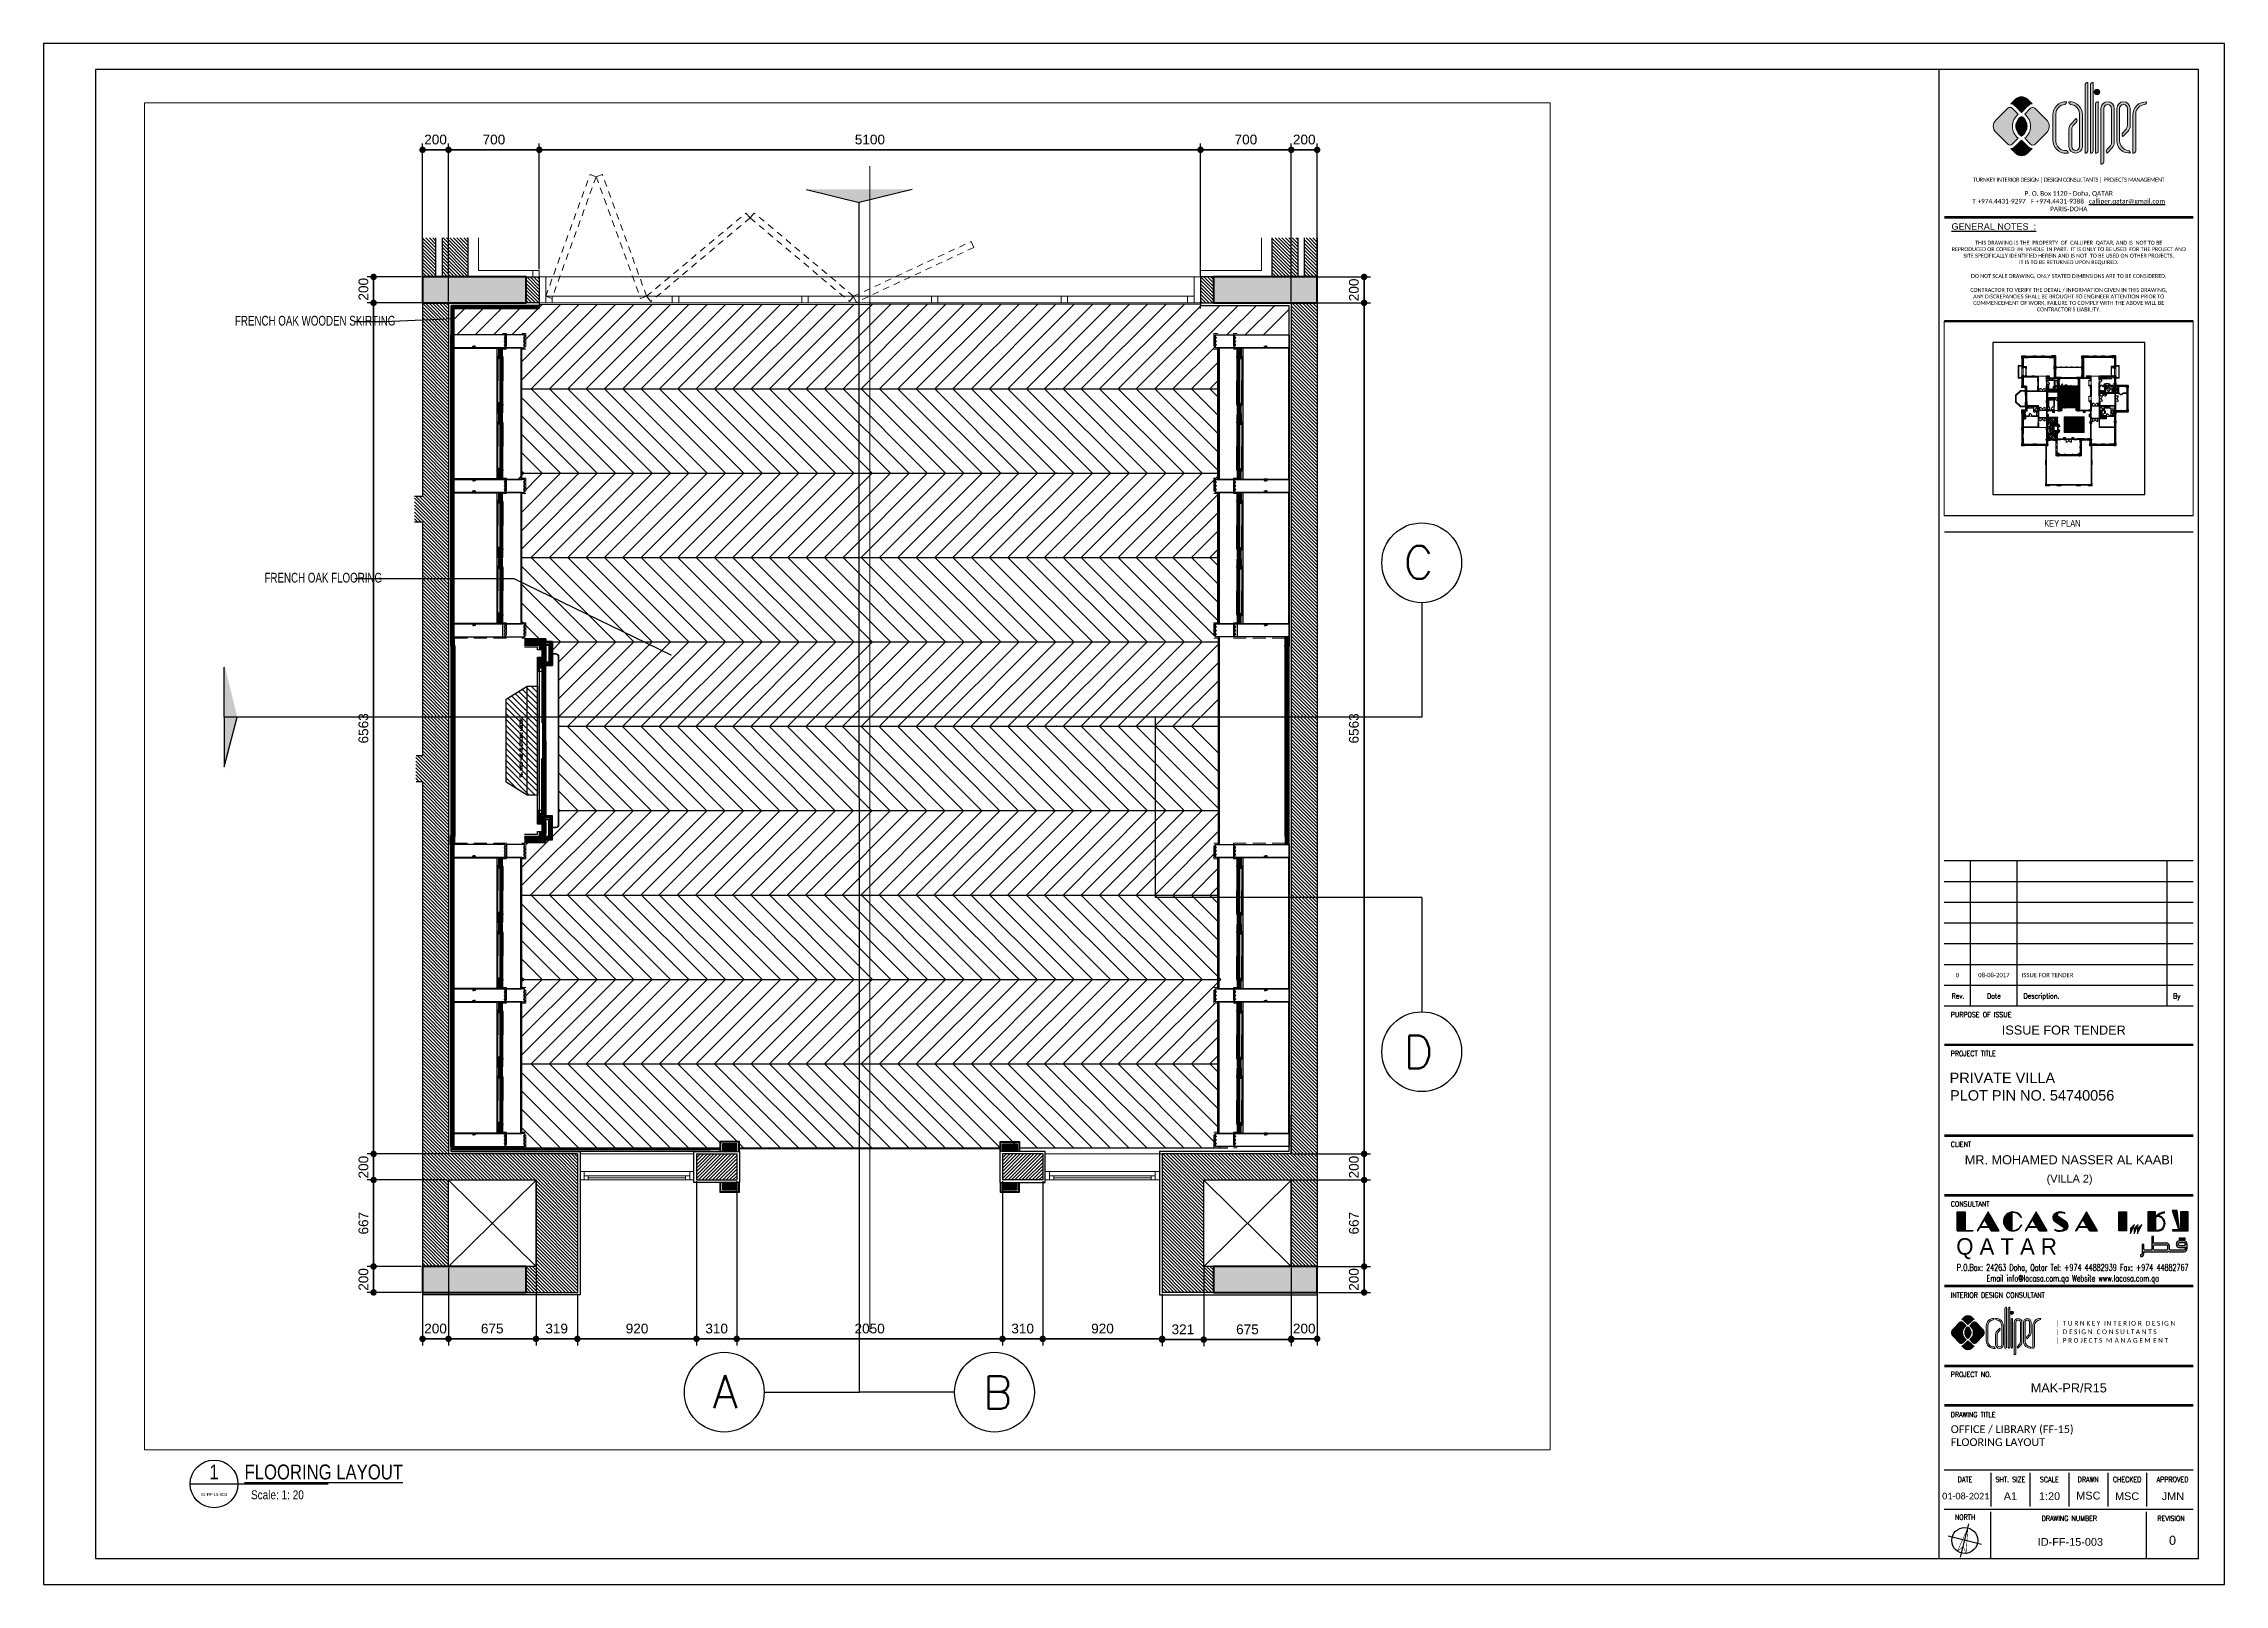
# Paper-space layout 'ID-FF-15-003' of a CAD drawing. Header units: inches, sheet in millimetres. Extents: x 1768 to 2609, y 131 to 725.
# The model-space entities are those that its viewports show. They can reach past a viewport. Long polylines and large blocks are cut down to what shows.
import ezdxf
from ezdxf.enums import TextEntityAlignment as Align

# ---------------------------------------------------------------- set-up
doc = ezdxf.new("R2010")
doc.units = ezdxf.units.IN
doc.header["$MEASUREMENT"] = 0
doc.set_wipeout_variables(frame=1)
for name, pattern in [('$0$DASHED', [0.75, 0.5, -0.25]), ('ACAD_ISO04W100', [30, 24, -3, 0, -3]), ('CENTER', [2, 1.25, -0.25, 0.25, -0.25]), ('CENTERX2', [4, 2.5, -0.5, 0.5, -0.5]), ('DASHED2', [0.375, 0.25, -0.125]), ('HIDDEN', [0.375, 0.25, -0.125]), ('HIDDEN2', [0.1875, 0.125, -0.0625]), ('xref 1st floor_$0$HIDDEN', [0.375, 0.25, -0.125]), ('XREF-HOTEL GUEST RM_OPT-1$0$M-HIDDEN', [1.875, 1.25, -0.625]), ('XREF-HOTEL GUEST RM_OPT-1$0$M-PHANTOM', [12.5, 6.25, -1.25, 1.25, -1.25, 1.25, -1.25])]:
    doc.linetypes.add(name, pattern=pattern)
for name, color, linetype in [('0-CALLIPER_LOGO', 160, 'Continuous'), ('48-TITLE', 7, 'Continuous'), ('A-ANNO-ARRW', 1, 'Continuous'), ('A-FURN', 253, 'Continuous'), ('A-WALL', 7, 'Continuous'), ('Bedmould', 7, 'HIDDEN'), ('Calliper Wood plan', 1, 'Continuous'), ('Calliper_wall_general plan', 8, 'Continuous'), ('Cornerblock', 7, 'Continuous'), ('CQ centerline', 8, 'Continuous'), ('CQ Grg Gypsum', 41, 'Continuous'), ('CQ Plaster', 1, 'Continuous'), ('CQ Sheet text', 3, 'Continuous'), ('CQ text label', 3, 'Continuous'), ('CQ Wall plan', 3, 'Continuous'), ('CQ Wood plan', 23, 'Continuous'), ('CQ Wood Section', 60, 'Continuous'), ('CQ wood skirting plan', 34, 'Continuous'), ('CQ_callout', 34, 'Continuous'), ('ELEC. TEXT', 114, 'Continuous'), ('Frieze', 7, 'HIDDEN'), ('FURNITURE', 252, 'Continuous'), ('hatch', 8, 'Continuous'), ('ID-wall paper', 8, 'Continuous'), ('Layer1', 1, 'Continuous'), ('Layer5', 5, 'Continuous'), ('Layer7', 8, 'Continuous'), ('LIGHT', 4, 'Continuous'), ('Shelf', 7, 'Continuous'), ('STONE_OUTLINE', 7, 'Continuous'), ('TEXT', 3, 'Continuous'), ('WALLS LINE', 5, 'DASHED2'), ('WIPEOUT', 2, 'Continuous'), ('WOOD 02', 32, 'Continuous'), ('Wood SECT', 1, 'Continuous'), ('xref 1st floor$0$CQ Wall hatch_CHB', 8, 'Continuous'), ('xref 1st floor_$0$CQ Wall hatch_CHB', 8, 'Continuous'), ('XREF-TITLE$0$48-TITLE', 7, 'Continuous'), ('XREF-TITLE$0$LCQ-103-XREF-TITLE-A1$0$48-TITLE', 7, 'Continuous'), ('XREF-TITLE$0$LCQ-339-XREF-TITLE-A1-DC1$0$0745-A02P-01$0$1', 253, 'Continuous'), ('XREF-TITLE$0$LCQ-339-XREF-TITLE-A1-DC1$0$48-title', 7, 'Continuous'), ('XREF-TITLE$0$LCQ-339-XREF-TITLE-A1-DC1$0$LCQ-103-XREF-TITLE-A1$0$48-TITLE', 7, 'Continuous')]:
    doc.layers.add(name, color=color, linetype=linetype)
for name, color, linetype, lineweight in [('1', 1, 'Continuous', 50), ('A-AREA-SHFT', 253, 'Continuous', 13), ('A-DOOR', 134, 'Continuous', 18), ('A-FLOR-FIXT', 114, 'Continuous', 9), ('A-FLOR-HIDN', 8, 'HIDDEN', 13), ('A-FLOR-HRAL', 4, 'Continuous', 18), ('A-FLOR-LEVL', 4, 'Continuous', 18), ('A-FLOR-STRS', 2, 'Continuous', 18), ('A-FLOR-TILE', 8, 'Continuous', 9), ('A-GLAZ', 134, 'Continuous', 18), ('A-SHAFT', 3, 'HIDDEN2', 18), ('A-WALL-HATCH', 252, 'Continuous', 20), ('A-WALL-PRHT', 4, 'Continuous', 18), ('A-WALL-TILE', 8, 'Continuous', 9), ('CQ Marble', 6, 'Continuous', 0), ('CQ plan and elev dimension', 252, 'Continuous', 35), ('CQ section line', 41, 'Continuous', 0), ('CQ wooh hatch', 8, 'HIDDEN', 18), ('Glass', 4, 'Continuous', 0), ('WOOD-HID', 8, 'HIDDEN', 18), ('xref 1st floor$0$XREF-V2-FF_COLS$0$A-COLS', 5, 'Continuous', 40), ('xref 1st floor$0$XREF-V2-FF_COLS$0$A-COLS-PATT', 252, 'Continuous', 20), ('xref 1st floor_$0$A-FLOR-HIDN', 252, 'xref 1st floor_$0$HIDDEN', 0), ('xref 1st floor_$0$A-GLAZ', 134, 'Continuous', 18), ('xref 1st floor_$0$A-WALL-TILE', 8, 'Continuous', 9), ('xref 1st floor_$0$XREF-V2-FF_COLS$0$A-COLS', 5, 'Continuous', 40), ('xref 1st floor_$0$XREF-V2-FF_COLS$0$A-COLS-PATT', 252, 'Continuous', 20), ('XREF-V2-FF_COLS$0$A-COLS', 8, 'Continuous', 40), ('XREF-V2-FF_COLS$0$A-COLS-PATT', 253, 'Continuous', 20), ('XREF-V2-FF_COLS$0$A-EQPM', 8, 'Continuous', 18)]:
    doc.layers.add(name, color=color, linetype=linetype, lineweight=lineweight)
doc.layers.add('MV', color=1, linetype='Continuous', plot=False)
doc.styles.add('9999-DIM-SPC', font='simplex.shx', dxfattribs={"width": 0.75})
doc.styles.add('ARIAL', font='arial.ttf')
doc.styles.add('DIM 50', font='romans.shx', dxfattribs={"width": 0.75, "height": 100})
doc.styles.get("Standard").update_dxf_attribs({"font": 'arial.ttf'})
doc.styles.add('STYL-CONCEPT', font='romans.shx')
doc.styles.add('TITLE', font='arial.ttf')
doc.styles.add('XREF-TITLE$0$LCQ-103-XREF-TITLE-A1$0$TITLE', font='arial.ttf')
doc.styles.add('XREF-TITLE$0$LCQ-339-XREF-TITLE-A1-DC1$0$0745-A02P-01$0$ARIALN', font='ARIALN.TTF', dxfattribs={"width": 0.9})
doc.styles.add('XREF-TITLE$0$LCQ-339-XREF-TITLE-A1-DC1$0$LCQ-103-XREF-TITLE-A1$0$logo', font='AIGDT___.TTF')
doc.styles.add('XREF-TITLE$0$LCQ-339-XREF-TITLE-A1-DC1$0$LCQ-103-XREF-TITLE-A1$0$ROMANS', font='ROMANS.shx')
doc.styles.add('XREF-TITLE$0$LCQ-339-XREF-TITLE-A1-DC1$0$LCQ-103-XREF-TITLE-A1$0$TITLE', font='arial.ttf')
doc.styles.add('XREF-TITLE$0$LCQ-339-XREF-TITLE-A1-DC1$0$LCQ-103-XREF-TITLE-A1$0$TITLE2', font='ROMANS.shx', dxfattribs={"width": 0.8})
doc.styles.add('XREF-TITLE$0$LCQ-339-XREF-TITLE-A1-DC1$0$LCQ-105-XREF-TITLE-A1$0$TITLE', font='arial.ttf')
doc.dimstyles.new('0100-D-SPC', dxfattribs={"dimscale": 100, "dimtxt": 2, "dimasz": 2, "dimexe": 1, "dimexo": 2, "dimgap": 1, "dimtad": 1, "dimrnd": 0.05, "dimzin": 1, "dimdsep": 46, "dimtxsty": '9999-DIM-SPC', "dimblk": 'OBLIQUE', "dimcen": 2, "dimdle": 1, "dimclrd": 256, "dimclre": 252, "dimclrt": 256, "dimazin": 2, "dimtfac": 1, "dimtofl": 0, "dimtmove": 0, "dimatfit": 3, "dimfxl": 0.1, "dimtolj": 1, "dimtzin": 0, "dimlwd": 0, "dimlwe": 0, "dimarcsym": 0})
doc.dimstyles.new('CQ 50', dxfattribs={"dimscale": 0.5, "dimtxt": 150, "dimasz": 100, "dimexe": 100, "dimexo": 20, "dimgap": 80, "dimtad": 1, "dimdec": 0, "dimzin": 0, "dimdsep": 46, "dimtxsty": 'Standard', "dimblk": 'DOT', "dimcen": 100, "dimclrd": 250, "dimclre": 250, "dimclrt": 3, "dimadec": 0, "dimazin": 0, "dimtfac": 1, "dimtdec": 0, "dimtofl": 0, "dimtmove": 0, "dimatfit": 3, "dimfxl": 3, "dimtolj": 1, "dimtzin": 0, "dimlwd": -1, "dimarcsym": 0})
doc.dimstyles.get("Standard").update_dxf_attribs({"dimtxt": 0.18, "dimasz": 0.18, "dimexe": 0.18, "dimexo": 0.0625, "dimgap": 0.09, "dimtad": 0, "dimtih": 1, "dimtoh": 1, "dimdec": 4, "dimzin": 0, "dimdsep": 46, "dimtxsty": 'Standard', "dimcen": 0.09, "dimadec": 0, "dimazin": 0, "dimtfac": 1, "dimtdec": 4, "dimtofl": 0, "dimtmove": 0, "dimatfit": 3, "dimfxl": 1, "dimtolj": 1, "dimtzin": 0, "dimarcsym": 0})
pattern_1 = [(45, (86288.18, -41897.041), (-13.258252, 13.258252), [])]
pattern_2 = [(31.0285767, (-9711.719, 16696.3715), (-3.22165956, 5.35568947), [])]
pattern_3 = [(315, (-192313.762, 866771.664), (3.535533906, 3.535533906), [])]
pattern_4 = [(45, (-118919.725, 888474.9752), (-1.767766953, 1.767766953), [])]
pattern_5 = [(45, (20118.3853, -75328.2434), (-3.535533906, 3.535533906), [])]
pattern_6 = [(45, (20104.3854, -75328.2434), (-3.535533906, 3.535533906), [])]
pattern_7 = [(225, (43933.885, -94.842), (3.535533906, -3.535533906), [])]

psp = doc.layouts.new('ID-FF-15-003')

# ---------------------------------------------------------------- texts
at = {"layer": '48-TITLE', "style": 'TITLE'}
psp.add_text('1:20', height=3, dxfattribs=at).set_placement((2542.02, 163.27), align=Align.CENTER)
psp.add_text('ID-FF-15-003', height=3, dxfattribs=at).set_placement((2550.06, 147.15), align=Align.MIDDLE)
for s, insert, char_height, width, attachment_point in [('{\\fCalibri|b0|i0|c0|p34;OFFICE / LIBRARY (FF-15)^JFLOORING LAYOUT}', (2503.92, 192.1), 3, 87.9945, 1), ('{\\fCalibri|b0|i0|c0|p34;01-08-2021}', (2509.7, 164.8), 2.5, 25.0285, 5)]:
    psp.add_mtext(s, dxfattribs=dict(at, insert=insert, char_height=char_height, width=width, attachment_point=attachment_point))
at = {"layer": 'CQ Sheet text', "char_height": 1.6686, "width": 25.0285, "attachment_point": 5}
for s, insert in [('{\\fCalibri|b0|i0|c0|p34;0}', (2506.5, 365.67)), ('{\\fCalibri|b0|i0|c0|p34;08-08-2017}', (2520.56, 365.67)), ('{\\fCalibri|b0|i0|c0|p34;ISSUE FOR TENDER}', (2541.22, 365.67))]:
    psp.add_mtext(s, dxfattribs=dict(at, insert=insert))

msp = doc.modelspace()

# ---------------------------------------------------------------- texts
at = {"layer": 'CQ text label', "color": 3, "ltscale": 500, "char_height": 75, "width": 1867.392, "attachment_point": 1, "style": 'DIM 50'}
for s, insert in [('{\\fCityBlueprint|b0|i0|c2|p2;FRENCH OAK WOODEN SKIRTING }', (336730.9, 537089, 0)), ('{\\fCityBlueprint|b0|i0|c2|p2;FRENCH OAK FLOORING }', (336958.6, 535107.5, 0))]:
    msp.add_mtext(s, dxfattribs=dict(at, insert=insert))

# ---------------------------------------------------------------- blocks, each defined once
blk = doc.blocks.new('dwgtit')
at = {"linetype": 'Continuous', "ltscale": 2}
blk.add_line((-8, 0), (38.23, 0), dxfattribs=at)
blk.add_circle((0, 0), 8, dxfattribs=at)
at = {"linetype": 'Continuous', "ltscale": 2, "style": 'ARIAL', "width": 0.8}
for tag, height, p in [('DTN0', 5, (0, 3.99)), ('DTRFNO', 3, (0, -3.56))]:
    blk.add_attdef(tag, text='', height=height, dxfattribs=at).set_placement(p, align=Align.MIDDLE_CENTER)
for tag, p, height in [('DTNL1', (19.8, 1.48), 5), ('DTNL2', (20.36, -5.16), 3), ('DTSC', (63.36, -5.21), 3)]:
    blk.add_attdef(tag, p, '', height=height, dxfattribs=at)
blk = doc.blocks.new('XREF-TITLE$0$NORTH-NEW')
at = {"layer": 'XREF-TITLE$0$48-TITLE', "color": 4}
for p, q in [((0.66, 0), (-0.66, 0)), ((0, -0.66), (0, 0.66))]:
    blk.add_line(p, q, dxfattribs=at)
at = {"layer": 'XREF-TITLE$0$48-TITLE', "const_width": 0.02}
blk.add_lwpolyline([(0, 0.5), (0.171, -0.47), (0, -0.24), (-0.171, -0.47)], close=True, dxfattribs=at)
at = {"layer": 'XREF-TITLE$0$48-TITLE', "color": 4}
blk.add_circle((0, 0), 0.5, dxfattribs=at)
blk = doc.blocks.new('new logo')
at = {"layer": 'Calliper_wall_general plan', "true_color": 0x0f0f00}
for points in [[(1952.71, -407.57), (1952.29, -407.57, 0.24842), (1951.64, -408.22), (1951.64, -434.83, 0.435048), (1952.71, -433.93)], [(1954.8, -407.57), (1954.38, -407.57, 0.24842), (1953.73, -408.22), (1953.73, -434.83, 0.435048), (1954.8, -433.93)], [(1955.21, -411.29, 1), (1957.29, -411.29, 1)], [(1925.89, -419.85), (1923.59, -417.55, 0.414214), (1921.8, -417.55), (1917.23, -422.12, 0.198912), (1916.26, -424.46, 0.198912), (1917.23, -426.8), (1921.8, -431.37, 0.414214), (1923.59, -431.37), (1925.89, -429.08, -0.234542), (1923.6, -424.46, -0.234542)], [(1927.13, -419.11), (1925.02, -417, 0.18449), (1923.03, -415.83), (1924.79, -414.07, -0.414214), (1929.47, -414.07), (1931.23, -415.83, 0.18449), (1929.24, -417)], [(1932.39, -417.57), (1936.88, -422.06, -0.203601), (1937.85, -424.46, -0.203601), (1936.88, -426.86), (1932.39, -431.35, -0.414214), (1930.6, -431.35), (1928.37, -429.08, 0.234542), (1930.66, -424.46, 0.234542), (1928.37, -419.85), (1930.66, -417.55, -0.419864)], [(1943.87, -416.02, 0.39335), (1944.47, -415.03, 0.420626), (1939.27, -419.92), (1939.27, -429.97, 0.396545), (1944.06, -434.87), (1945.16, -434.87, 0.39335), (1944.56, -433.87, -0.460596), (1940.34, -429.75), (1940.34, -419.63, -0.368996)], [(1945.45, -432.27), (1945.45, -425.58, -0.190781), (1946.26, -423.52), (1948.23, -421.43), (1948.27, -421.47, -0.400313), (1948.28, -422.85), (1947.33, -423.86, 0.190781), (1946.52, -425.92), (1946.52, -432.27, 1), (1949.53, -432.27), (1949.53, -419.64, 0.370056), (1946.01, -416.02, -0.39335), (1945.4, -415.03, -0.426354), (1950.61, -420.02), (1950.61, -432.27, -1)], [(1956.75, -414.98, 0.34993), (1955.68, -415.7), (1955.68, -434.83, 0.435048), (1956.75, -433.93)], [(1958.86, -417.61, -1), (1961.86, -417.61), (1961.86, -430.35, -0.190781), (1961.04, -432.4), (1960.09, -433.41, 0.400313), (1960.11, -434.79), (1960.15, -434.84), (1962.12, -432.75, 0.190781), (1962.93, -430.69), (1962.93, -417.61, 1), (1957.79, -417.61), (1957.79, -439.05, 0.435048), (1958.86, -438.16)], [(1964.98, -417.61, -1), (1967.97, -417.61), (1967.97, -423.98, -0.190781), (1967.16, -426.03), (1966.21, -427.04, 0.400313), (1966.22, -428.42), (1966.26, -428.47), (1968.23, -426.38, 0.190781), (1969.04, -424.32), (1969.04, -417.61, 1), (1963.91, -417.61), (1963.91, -430.09, 0.446482), (1969.13, -434.77, 0.352056), (1968.33, -433.83, -0.371733), (1964.98, -430.09)], [(1974.71, -416.05, 0.39335), (1975.31, -415.05, 0.426354), (1970.11, -420.05), (1970.11, -434.85, 0.435048), (1971.18, -433.96), (1971.18, -419.65, -0.368996)], [(1927.13, -429.81), (1925.02, -431.92, -0.18449), (1923.03, -433.09), (1924.79, -434.85, 0.414214), (1929.47, -434.85), (1931.23, -433.09, -0.18449), (1929.24, -431.92)]]:
    blk.add_hatch(color=28, dxfattribs=at).paths.add_polyline_path(points)
at = {"layer": 'Calliper_wall_general plan'}
blk.add_hatch(color=2, dxfattribs=at).paths.add_polyline_path([(1927.13, -420.66, 0.264516), (1924.96, -424.46, 0.264516), (1927.13, -428.27, 0.264516), (1929.29, -424.46, 0.264516)])
at = {"layer": '0-CALLIPER_LOGO', "color": 170, "lineweight": 0}
for p, q in [((1951.64, -408.22), (1951.64, -434.83)), ((1952.29, -407.57), (1952.71, -407.57)), ((1952.71, -407.57), (1952.71, -433.93)), ((1953.73, -408.22), (1953.73, -434.83)), ((1954.38, -407.57), (1954.8, -407.57)), ((1954.8, -407.57), (1954.8, -433.93)), ((1921.8, -417.55), (1917.23, -422.12)), ((1924.79, -414.07), (1923.03, -415.83)), ((1923.59, -417.55), (1925.89, -419.85)), ((1925.02, -417), (1927.13, -419.11)), ((1929.24, -417), (1927.13, -419.11)), ((1930.66, -417.55), (1928.37, -419.85)), ((1929.47, -414.07), (1931.23, -415.83)), ((1932.39, -417.57), (1936.88, -422.06)), ((1939.27, -419.92), (1939.27, -429.97)), ((1940.34, -419.63), (1940.34, -430.27)), ((1949.53, -419.63), (1949.53, -432.27)), ((1949.53, -419.63), (1949.53, -430.27)), ((1950.61, -419.92), (1950.61, -429.97)), ((1950.61, -420.02), (1950.61, -432.27)), ((1955.68, -415.7), (1955.68, -434.83)), ((1956.75, -414.98), (1956.75, -433.93)), ((1957.79, -417.61), (1957.79, -439.05)), ((1958.86, -417.61), (1958.86, -438.16)), ((1958.86, -417.61), (1958.86, -438.16)), ((1961.86, -417.61), (1961.86, -430.35)), ((1962.93, -417.61), (1962.93, -430.69)), ((1963.91, -417.61), (1963.91, -430.09)), ((1964.98, -417.61), (1964.98, -430.09)), ((1967.97, -417.61), (1967.97, -423.98)), ((1969.04, -417.61), (1969.04, -424.32)), ((1970.11, -420.05), (1970.11, -434.85)), ((1971.18, -419.65), (1971.18, -433.96)), ((1921.8, -431.37), (1917.23, -426.8)), ((1932.39, -431.35), (1936.88, -426.86)), ((1945.45, -425.58), (1945.45, -432.27)), ((1946.26, -423.52), (1948.23, -421.43)), ((1946.52, -425.92), (1946.52, -432.27)), ((1947.33, -423.86), (1948.28, -422.85)), ((1948.27, -421.47), (1948.23, -421.43)), ((1967.16, -426.03), (1966.21, -427.04)), ((1966.22, -428.42), (1966.26, -428.47)), ((1968.23, -426.38), (1966.26, -428.47)), ((1924.79, -434.85), (1923.03, -433.09)), ((1923.59, -431.37), (1925.89, -429.08)), ((1925.02, -431.92), (1927.13, -429.81)), ((1929.24, -431.92), (1927.13, -429.81)), ((1930.6, -431.35), (1928.37, -429.08)), ((1929.47, -434.85), (1931.23, -433.09)), ((1944.06, -434.87), (1945.16, -434.87)), ((1945.16, -434.87), (1944.78, -434.87)), ((1961.04, -432.4), (1960.09, -433.41)), ((1960.11, -434.79), (1960.15, -434.84)), ((1962.12, -432.75), (1960.15, -434.84))]:
    blk.add_line(p, q, dxfattribs=at)
blk.add_circle((1956.25, -411.29), 1.04, dxfattribs=at)
for centre, radius, start, end in [((1952.59, -408.52), 0.995, 107.09802, 162.90198), ((1954.68, -408.52), 0.995, 107.09802, 162.90198), ((1922.7, -418.45), 1.27, 45, 135), ((1922.49, -419.02), 3.24, 38.5975, 80.40939), ((1929.39, -424.46), 5.79, 127.20123, 180), ((1927.13, -416.41), 3.31, 45, 135), ((1924.86, -424.46), 5.79, 0, 52.79877), ((1931.77, -419.02), 3.24, 99.59061, 141.4025), ((1931.52, -418.41), 1.21, 43.89688, 134.91049), ((1944.27, -420.02), 5, 87.63536, 181.11311), ((1944.21, -419.89), 3.88, 95.14451, 176.15988), ((1943.63, -415.2), 0.856, 285.67905, 11.56774), ((1946.24, -415.2), 0.856, 168.43226, 254.32095), ((1945.61, -420.02), 5, 358.88689, 92.36464), ((1945.66, -419.89), 3.88, 3.84012, 84.85549), ((1956.66, -416.02), 1.04, 85.20492, 162.35088), ((1960.36, -417.61), 2.57, 0, 180), ((1960.36, -417.61), 1.5, 0, 180), ((1966.47, -417.61), 2.57, 0, 180), ((1966.47, -417.61), 1.5, 0, 180), ((1975.11, -420.05), 5, 87.63536, 181.11311), ((1975.05, -419.91), 3.88, 95.14451, 176.15988), ((1974.48, -415.22), 0.856, 285.67905, 11.56774), ((1919.57, -424.46), 3.31, 135, 180), ((1919.57, -424.46), 3.31, 180, 225), ((1929.39, -424.46), 5.79, 180, 232.79877), ((1929.39, -424.46), 4.43, 120.73466, 180), ((1929.39, -424.46), 4.43, 180, 239.26534), ((1924.86, -424.46), 4.43, 0, 59.26534), ((1924.86, -424.46), 4.43, 300.73466, 0), ((1924.86, -424.46), 5.79, 307.20123, 0), ((1934.54, -424.4), 3.31, 358.96726, 45), ((1934.54, -424.52), 3.31, 315, 1.03274), ((1948.45, -425.58), 3, 136.79532, 180), ((1949.52, -425.92), 3, 136.79532, 180), ((1947.55, -422.17), 1, 316.79532, 44.06271), ((1966.94, -427.73), 1, 136.79532, 224.06271), ((1964.97, -423.98), 3, 316.79532, 0), ((1966.04, -424.32), 3, 316.79532, 0), ((1922.7, -430.47), 1.27, 225, 315), ((1922.49, -429.9), 3.24, 279.59061, 321.4025), ((1927.13, -432.51), 3.31, 225, 315), ((1931.77, -429.9), 3.24, 218.5975, 260.40939), ((1931.49, -430.45), 1.27, 225, 315), ((1944.27, -429.87), 5, 178.88689, 272.36464), ((1944.21, -430.01), 3.88, 176.89042, 275.07933), ((1944.32, -434.69), 0.856, 348.43226, 74.32095), ((1948.03, -432.27), 2.58, 180, 0), ((1948.03, -432.27), 1.51, 180, 0), ((1951.76, -433.88), 0.954, 262.72577, 356.77123), ((1953.85, -433.88), 0.954, 262.72577, 356.77123), ((1955.8, -433.88), 0.954, 262.72577, 356.77123), ((1960.82, -434.1), 1, 136.79532, 224.06271), ((1958.86, -430.35), 3, 316.79532, 0), ((1959.93, -430.69), 3, 316.79532, 0), ((1968.61, -430.09), 4.71, 180, 276.23953), ((1968.82, -430.02), 3.84, 181.13958, 262.70661), ((1968.14, -434.8), 0.986, 1.21558, 78.79531), ((1970.23, -433.9), 0.954, 262.72577, 356.77123), ((1957.91, -438.11), 0.954, 262.72577, 356.77123)]:
    blk.add_arc(centre, radius, start, end, dxfattribs=at)
blk = doc.blocks.new('XREF-TITLE')
at = {"layer": 'XREF-TITLE$0$LCQ-339-XREF-TITLE-A1-DC1$0$LCQ-103-XREF-TITLE-A1$0$48-TITLE'}
for points in [[(737.99, 136.24), (743.95, 136.24), (743.95, 136.42), (740.99, 136.42), (740.99, 143.62), (737.99, 143.62)], [(762.85, 138.5), (762.68, 138.57, -0.335261), (759.05, 136.45), (759.05, 143.37, -0.325117), (762.63, 141.37), (762.8, 141.45, 4.760585)], [(777.17, 141.61, -0.804125), (777.52, 143.38, -0.139753), (779.53, 142.99), (779.53, 143.2, 0.267149), (775.48, 142.84, 0.158415), (774.87, 141.76, 0.260991), (775.45, 140), (778.6, 137.99, -0.726518), (778.43, 136.43, -0.039912), (777.84, 136.34, -0.15573), (775.63, 136.83), (775.63, 136.61, 0.252462), (779.85, 136.67, 0.244258), (780.71, 138.16, 0.2096), (780.02, 139.78)], [(803.29, 136.24), (803.29, 143.58), (800.3, 143.58), (800.3, 136.24)], [(827.06, 143.58), (824.07, 143.58), (824.07, 136.62), (820.95, 136.62), (820.95, 136.24), (824.07, 136.24), (827.06, 136.24)], [(806.33, 138.73), (804.77, 137.23), (804.77, 135.24)], [(807.73, 138.73), (806.17, 137.23), (806.17, 135.24)], [(807.56, 135.24), (809.12, 138.73), (807.56, 137.23)]]:
    blk.add_hatch(color=10, dxfattribs=at).paths.add_polyline_path(points)
at = {"layer": 'XREF-TITLE$0$LCQ-339-XREF-TITLE-A1-DC1$0$LCQ-103-XREF-TITLE-A1$0$48-TITLE', "true_color": 0x666666}
h = blk.add_hatch(color=251, dxfattribs=at)
h.paths.add_polyline_path([(749.86, 143.58), (745.62, 136.24), (745.84, 136.24), (746.7, 137.74), (750.24, 137.74), (751.1, 136.24), (754.1, 136.24)])
h.paths.add_polyline_path([(750.13, 137.92), (746.81, 137.92), (748.47, 140.8)], flags=16)
at = {"layer": 'XREF-TITLE$0$LCQ-339-XREF-TITLE-A1-DC1$0$LCQ-103-XREF-TITLE-A1$0$48-TITLE'}
h = blk.add_hatch(color=10, dxfattribs=at)
h.paths.add_polyline_path([(768.43, 143.58), (764.19, 136.24), (764.4, 136.24), (765.26, 137.74), (768.8, 137.74), (769.67, 136.24), (772.67, 136.24)])
h.paths.add_polyline_path([(768.69, 137.92), (765.37, 137.92), (767.03, 140.8)], flags=16)
h = blk.add_hatch(color=10, dxfattribs=at)
h.paths.add_polyline_path([(787.86, 143.58), (783.62, 136.24), (783.83, 136.24), (784.69, 137.74), (788.23, 137.74), (789.1, 136.24), (792.1, 136.24)])
h.paths.add_polyline_path([(788.13, 137.92), (784.8, 137.92), (786.46, 140.8)], flags=16)
h = blk.add_hatch(color=10, dxfattribs=at)
edge = h.paths.add_edge_path()
edge.add_arc((815.14, 139.2), 2.99, 359.14035, 446.42733)
edge.add_arc((818.37, 138.45), 4.82, 95.54957, 129.21891, ccw=False)
edge.add_line((817.9, 143.24), (817.9, 143.59))
edge.add_arc((818.37, 138.45), 5.16, 95.18045, 139.21268)
edge.add_line((814.46, 141.82), (814.46, 143.58))
edge.add_line((814.46, 143.58), (811.47, 143.58))
edge.add_line((811.47, 143.58), (811.47, 136.24))
edge.add_line((811.47, 136.24), (814.46, 136.24))
edge.add_line((814.46, 136.24), (815.32, 136.24))
edge.add_arc((815.3, 139.06), 2.82, 270.25504, 361.90034)
edge = h.paths.add_edge_path(flags=16)
edge.add_arc((818.37, 138.45), 4.82, 135.2947, 144.18627)
edge.add_line((814.46, 141.27), (814.46, 136.58))
edge.add_line((814.46, 136.58), (815.32, 136.58))
edge.add_arc((815.3, 139.06), 2.48, 270.27207, 362.09049)
edge.add_arc((815.14, 139.2), 2.64, 358.96144, 454.15748)
at = {"layer": 'XREF-TITLE$0$LCQ-339-XREF-TITLE-A1-DC1$0$LCQ-103-XREF-TITLE-A1$0$48-TITLE', "true_color": 0x666666}
for points in [[(822.82, 144.18), (820.92, 144.18), (823.28, 136.91), (823.74, 136.91)], [(823.73, 133.58), (824.51, 133.58), (824.51, 132.82), (823.73, 132.82)], [(824.97, 133.58), (825.76, 133.58), (825.76, 132.82), (824.97, 132.82)]]:
    blk.add_hatch(color=251, dxfattribs=at).paths.add_polyline_path(points)
h = blk.add_hatch(color=251, dxfattribs=at)
edge = h.paths.add_edge_path()
edge.add_arc((818.62, 130.36), 1.22, 13.66992, 93.2541)
edge.add_line((818.56, 131.57), (815.54, 131.57))
edge.add_line((815.54, 131.57), (814.29, 131.57))
edge.add_arc((814.22, 130.36), 1.22, 86.7459, 114.20503)
edge.add_line((813.72, 131.47), (813.72, 134.17))
edge.add_line((813.72, 134.17), (813.04, 134.17))
edge.add_line((813.04, 134.17), (813.04, 128.84))
edge.add_line((813.04, 128.84), (810.47, 128.84))
edge.add_arc((810.56, 129.52), 0.678, 203.9089, 262.68549, ccw=False)
edge.add_line((809.94, 129.24), (809.94, 131.05))
edge.add_line((809.94, 131.05), (809.25, 131.05))
edge.add_line((809.25, 131.05), (809.25, 127.43))
edge.add_arc((808.87, 127.43), 0.386, 306.42867, 360, ccw=False)
edge.add_arc((808.78, 127.55), 0.534, 251.27183, 306.42867, ccw=False)
edge.add_line((808.61, 127.04), (808.61, 126.36))
edge.add_line((808.61, 126.36), (809.04, 126.36))
edge.add_arc((808.78, 127.55), 1.22, 282.36976, 306.42867)
edge.add_arc((808.87, 127.43), 1.07, 306.42867, 360)
edge.add_line((809.94, 127.43), (809.94, 128.3))
edge.add_arc((810.56, 129.52), 1.36, 242.93866, 264.84181)
edge.add_line((810.43, 128.16), (818.56, 128.16))
edge.add_arc((818.62, 129.38), 1.22, 266.7459, 313.6965)
edge.add_arc((820.31, 129.38), 1.22, 226.3035, 273.2541)
edge.add_line((820.38, 128.16), (825.51, 128.16))
edge.add_arc((825.28, 129.53), 1.39, 279.23186, 356.89361)
edge.add_line((826.67, 129.45), (826.67, 131.16))
edge.add_arc((825.28, 131.09), 1.39, 3.10639, 80.76814)
edge.add_line((825.51, 132.46), (823.62, 132.46))
edge.add_arc((823.84, 131.09), 1.39, 99.23186, 176.89361)
edge.add_arc((823.84, 131.24), 1.39, 183.10639, 260.76814)
edge.add_line((823.62, 129.87), (825.51, 129.87))
edge.add_arc((825.28, 131.24), 1.39, 279.23186, 300.31567)
edge.add_line((825.98, 130.04), (825.98, 129.47))
edge.add_arc((825.28, 129.53), 0.702, 282.98897, 355.63351, ccw=False)
edge.add_line((825.44, 128.84), (820.26, 128.84))
edge.add_arc((820.31, 129.38), 0.534, 200.71105, 265.08407, ccw=False)
edge.add_line((819.81, 129.19), (819.81, 130.64))
edge = h.paths.add_edge_path(flags=16)
edge.add_arc((823.84, 131.09), 0.702, 102.98897, 173.85495, ccw=False)
edge.add_line((823.68, 131.77), (825.44, 131.77))
edge.add_arc((825.28, 131.09), 0.702, 6.14505, 77.01103, ccw=False)
edge.add_arc((825.28, 131.24), 0.702, 282.98897, 353.85495, ccw=False)
edge.add_line((825.44, 130.55), (823.68, 130.55))
edge.add_arc((823.84, 131.24), 0.702, 186.14505, 257.01103, ccw=False)
edge = h.paths.add_edge_path(flags=16)
edge.add_arc((818.62, 129.38), 0.534, 274.91593, 339.28895, ccw=False)
edge.add_line((818.67, 128.84), (816.47, 128.84))
edge.add_line((816.47, 128.84), (814.18, 128.84))
edge.add_arc((814.22, 129.38), 0.534, 200.71105, 265.08407, ccw=False)
edge.add_line((813.72, 129.19), (813.72, 130.55))
edge.add_arc((814.22, 130.36), 0.534, 94.91593, 159.28895, ccw=False)
edge.add_line((814.18, 130.89), (816.59, 130.89))
edge.add_line((816.59, 130.89), (818.67, 130.89))
edge.add_arc((818.62, 130.36), 0.534, 20.71105, 85.08407, ccw=False)
edge.add_line((819.12, 130.55), (819.12, 129.19))
for points in [[(0, 0), (841, 0), (841, 594), (0, 594)], [(20, 10), (831, 10), (831, 584), (20, 584)]]:
    blk.add_lwpolyline(points, close=True)
at = {"layer": 'XREF-TITLE$0$LCQ-339-XREF-TITLE-A1-DC1$0$48-title', "const_width": 0.5}
for points in [[(733, 412), (829, 412)], [(733, 405.67), (829, 405.67)]]:
    blk.add_lwpolyline(points, dxfattribs=at)
at = {"layer": 'XREF-TITLE$0$LCQ-339-XREF-TITLE-A1-DC1$0$LCQ-103-XREF-TITLE-A1$0$48-TITLE'}
for p, q in [((731, 10), (731, 584)), ((733, 231.02), (829, 231.02)), ((743, 231.02), (743, 223.02)), ((761, 231.02), (761, 223.02)), ((818.87, 231.02), (818.87, 223.02)), ((733, 223.02), (829, 223.02)), ((829, 44), (733, 44)), ((751, 43), (751, 30)), ((766, 43), (766, 30)), ((781, 43), (781, 30)), ((796, 43), (796, 30)), ((811, 43), (811, 30)), ((733, 29), (829, 29)), ((751, 10), (751, 28)), ((811, 10), (811, 28))]:
    blk.add_line(p, q, dxfattribs=at)
at = {"layer": 'XREF-TITLE$0$LCQ-339-XREF-TITLE-A1-DC1$0$LCQ-103-XREF-TITLE-A1$0$48-TITLE', "color": 4}
for p, q in [((733, 279.02), (829, 279.02)), ((743, 279.02), (743, 231.02)), ((761, 279.02), (761, 231.02)), ((818.87, 279.02), (818.87, 231.02)), ((733, 271.02), (829, 271.02)), ((733, 263.02), (829, 263.02)), ((733, 255.02), (829, 255.02)), ((733, 247.02), (829, 247.02)), ((733, 239.02), (829, 239.02))]:
    blk.add_line(p, q, dxfattribs=at)
at = {"layer": 'XREF-TITLE$0$LCQ-339-XREF-TITLE-A1-DC1$0$LCQ-103-XREF-TITLE-A1$0$48-TITLE', "color": 10}
for p, q in [((737.99, 136.24), (737.99, 143.62)), ((737.99, 143.62), (740.99, 143.62)), ((740.99, 143.62), (740.99, 136.42)), ((758.93, 136.24), (758.93, 143.62)), ((759.05, 143.37), (759.05, 136.45)), ((768.43, 143.58), (764.19, 136.24)), ((772.67, 136.24), (768.43, 143.58)), ((787.86, 143.58), (783.62, 136.24)), ((792.1, 136.24), (787.86, 143.58)), ((737.99, 136.24), (743.95, 136.24)), ((740.99, 136.42), (743.95, 136.42)), ((743.95, 136.42), (743.95, 136.24)), ((762.63, 141.37), (762.8, 141.45)), ((762.68, 138.57), (762.85, 138.5)), ((764.19, 136.24), (764.4, 136.24)), ((765.26, 137.74), (764.4, 136.24)), ((765.26, 137.74), (768.8, 137.74)), ((767.03, 140.8), (765.37, 137.92)), ((765.37, 137.92), (768.69, 137.92)), ((766.93, 140.99), (766.92, 141)), ((768.69, 137.92), (767.03, 140.8)), ((769.67, 136.24), (768.8, 137.74)), ((769.67, 136.24), (772.67, 136.24)), ((783.62, 136.24), (783.83, 136.24)), ((784.69, 137.74), (783.83, 136.24)), ((784.69, 137.74), (788.23, 137.74)), ((786.46, 140.8), (784.8, 137.92)), ((784.8, 137.92), (788.13, 137.92)), ((786.36, 140.99), (786.35, 141)), ((788.13, 137.92), (786.46, 140.8)), ((789.1, 136.24), (788.23, 137.74)), ((789.1, 136.24), (792.1, 136.24))]:
    blk.add_line(p, q, dxfattribs=at)
at = {"layer": 'XREF-TITLE$0$LCQ-339-XREF-TITLE-A1-DC1$0$LCQ-103-XREF-TITLE-A1$0$48-TITLE', "color": 251, "true_color": 0x666666}
for p, q in [((749.86, 143.58), (745.62, 136.24)), ((754.1, 136.24), (749.86, 143.58)), ((745.62, 136.24), (745.84, 136.24)), ((746.7, 137.74), (745.84, 136.24)), ((746.7, 137.74), (750.24, 137.74)), ((748.47, 140.8), (746.81, 137.92)), ((746.81, 137.92), (750.13, 137.92)), ((748.36, 140.99), (748.36, 141)), ((750.13, 137.92), (748.47, 140.8)), ((751.1, 136.24), (750.24, 137.74)), ((751.1, 136.24), (754.1, 136.24))]:
    blk.add_line(p, q, dxfattribs=at)
at = {"layer": 'XREF-TITLE$0$LCQ-339-XREF-TITLE-A1-DC1$0$LCQ-103-XREF-TITLE-A1$0$48-TITLE', "const_width": 1, "elevation": 0}
blk.add_lwpolyline([(733, 527), (829, 527)], dxfattribs=at)
at = {"layer": 'XREF-TITLE$0$LCQ-339-XREF-TITLE-A1-DC1$0$LCQ-103-XREF-TITLE-A1$0$48-TITLE', "const_width": 1}
for points in [[(733, 487), (829, 487)], [(829, 208.02), (733, 208.02)], [(829, 173.02), (733, 173.02)], [(829, 150.02), (733, 150.02)], [(829, 115.02), (733, 115.02)], [(829, 84.23), (733, 84.23)], [(829, 69), (733, 69)]]:
    blk.add_lwpolyline(points, dxfattribs=at)
at = {"layer": 'XREF-TITLE$0$LCQ-339-XREF-TITLE-A1-DC1$0$LCQ-103-XREF-TITLE-A1$0$48-TITLE', "color": 10}
for points in [[(778.81, 137.85, -0.618663), (778.43, 136.43, -0.039912), (777.84, 136.34, -0.15573), (775.63, 136.83, 1.161214), (775.63, 136.83), (775.63, 136.61, 0.252462), (779.85, 136.67, 0.244258), (780.71, 138.16, 0.2096), (780.02, 139.78), (776.92, 141.77, -0.617286), (777.36, 143.36, -0.053818), (777.36, 143.36, -0.150598), (779.53, 142.99, -0.127578), (779.53, 142.99), (779.53, 143.2, 0.267149), (775.48, 142.84, 0.158415), (774.87, 141.76, 0.260991), (775.45, 140)], [(818.12, 139.15, 0.400412), (815.32, 142.18, -0.147976), (817.9, 143.24), (817.9, 143.59, 0.194526), (814.46, 141.82), (814.46, 143.58), (811.47, 143.58), (811.47, 136.24), (814.46, 136.24), (815.32, 136.24, 0.42265)], [(814.95, 141.84, 0.038816), (814.46, 141.27), (814.46, 136.58), (815.32, 136.58, 0.42354), (817.78, 139.15, 0.441032)]]:
    blk.add_lwpolyline(points, format="xyb", close=True, dxfattribs=at)
for points in [[(800.3, 143.58), (803.29, 143.58), (803.29, 136.24), (800.3, 136.24)], [(827.06, 143.58), (824.07, 143.58), (824.07, 136.62), (820.95, 136.62), (820.95, 136.24), (824.07, 136.24), (827.06, 136.24)], [(806.33, 138.73), (804.77, 137.23), (804.77, 135.24)], [(807.73, 138.73), (806.17, 137.23), (806.17, 135.24)], [(809.12, 138.73), (807.56, 137.23), (807.56, 135.24)]]:
    blk.add_lwpolyline(points, close=True, dxfattribs=at)
at = {"layer": 'XREF-TITLE$0$LCQ-339-XREF-TITLE-A1-DC1$0$LCQ-103-XREF-TITLE-A1$0$48-TITLE', "color": 251, "true_color": 0x666666}
for points in [[(822.82, 144.18), (820.92, 144.18), (823.28, 136.91), (823.74, 136.91)], [(823.73, 133.58), (824.51, 133.58), (824.51, 132.82), (823.73, 132.82)], [(824.97, 133.58), (825.76, 133.58), (825.76, 132.82), (824.97, 132.82)]]:
    blk.add_lwpolyline(points, close=True, dxfattribs=at)
for points in [[(819.81, 130.64, 0.361917), (818.56, 131.57), (815.54, 131.57), (814.29, 131.57, 0.12039), (813.72, 131.47), (813.72, 134.17), (813.04, 134.17), (813.04, 128.84), (810.47, 128.84, -0.262236), (809.94, 129.24), (809.94, 131.05), (809.25, 131.05), (809.25, 127.43, -0.238101), (809.1, 127.12, -0.245424), (808.61, 127.04), (808.61, 126.36), (809.04, 126.36, 0.105364), (809.5, 126.57, 0.238101), (809.94, 127.43), (809.94, 128.3, 0.095863), (810.43, 128.16), (818.56, 128.16, 0.207775), (819.47, 128.49, 0.207775), (820.38, 128.16), (825.51, 128.16, 0.352458), (826.67, 129.45), (826.67, 131.16, 0.352458), (825.51, 132.46), (823.62, 132.46, 0.352458), (822.46, 131.16, 0.352458), (823.62, 129.87), (825.51, 129.87, 0.092256), (825.98, 130.04), (825.98, 129.47, -0.328032), (825.44, 128.84), (820.26, 128.84, -0.288508), (819.81, 129.19)], [(819.12, 129.19, -0.288508), (818.67, 128.84), (816.47, 128.84), (814.18, 128.84, -0.288508), (813.72, 129.19), (813.72, 130.55, -0.288508), (814.18, 130.89), (816.59, 130.89), (818.67, 130.89, -0.288508), (819.12, 130.55)], [(823.14, 131.16, -0.319458), (823.68, 131.77), (825.44, 131.77, -0.319458), (825.98, 131.16, -0.319458), (825.44, 130.55), (823.68, 130.55, -0.319458)]]:
    blk.add_lwpolyline(points, format="xyb", close=True, dxfattribs=at)
at = {"layer": 'XREF-TITLE$0$LCQ-339-XREF-TITLE-A1-DC1$0$LCQ-103-XREF-TITLE-A1$0$48-TITLE', "color": 10}
for radius, start, end in [(3.67, 24.77408, 337.32218), (3.48, 24.77408, 96.81496), (3.48, 263.18504, 337.32218)]:
    blk.add_arc((759.47, 139.91), radius, start, end, dxfattribs=at)
at = {"layer": 'Calliper_wall_general plan'}
blk.add_blockref('new logo', (-1164.37, 986.61), dxfattribs=at)
at = {"layer": 'Calliper_wall_general plan', "xscale": 0.58212, "yscale": 0.58212, "zscale": 0.58212}
blk.add_blockref('new logo', (-379.71, 344.13, 0), dxfattribs=at)
at = {"layer": 'XREF-TITLE$0$48-TITLE', "xscale": 10, "yscale": 10, "zscale": 6.666666666666537, "rotation": 346.0285767170151}
blk.add_blockref('XREF-TITLE$0$NORTH-NEW', (740.87, 16.94), dxfattribs=at)
at = {"char_height": 1.5, "attachment_point": 5}
for s, insert, width in [('{\\fCalibri|b0|i0|c0|p34;THIS DRAWING IS THE  PROPERTY  OF  CALLIPER  QATAR, AND IS  NOT TO BE \\PREPRODUCED OR COPIED  IN  WHOLE  IN PART.  IT IS ONLY TO BE USED  FOR THE PROJECT AND SITE SPECIFICALLY IDENTIFIED HEREIN AND IS NOT  TO BE USED ON OTHER PROJECTS. \\PIT IS TO BE RETURNED UPON REQUIRED.}', (780.98, 513.35, 0), 93.6706), ('{\\fCalibri|b0|i0|c0|p34;DO NOT SCALE DRAWING, ONLY STATED DIMENSIONS ARE TO BE CONSIDERED.}', (780.98, 504.26, 0), 80), ("{\\fCalibri|b0|i0|c0|p34;CONTRACTOR TO VERIFY THE DETAIL / INFORMATION GIVEN IN THIS DRAWING, ANY DISCREPANCIES SHALL BE BROUGHT TO ENGINEER ATTENTION PRIOR TO COMMENCEMENT OF WORK, FAILURE TO COMPLY WITH THE ABOVE WILL BE CONTRACTOR'S LIABILITY.}", (780.98, 495.27, 0), 80)]:
    blk.add_mtext(s, dxfattribs=dict(at, insert=insert, width=width))
at = {"layer": '0-CALLIPER_LOGO'}
for s, insert, char_height, width, attachment_point in [('{\\fCalibri|b0|i0|c0|p34;\\H1.067x;\\T0.9;TURNKEY INTERIOR DESIGN | DESIGN CONSULTANTS | PROJECTS MANAGEMENT\\P\\H0.9375x;\\T1;\\C0;\\P\\H1.2x;\\C250;P. O. Box 1120 - Doha, QATAR\\PT +974.4431-9297   F +974.4431-9388   \\Lcalliper.qatar@gmail.com\\l\\PPARIS-DOHA}', (780.98, 542.33), 1.5, 80, 2), ('\\pxl1.3333,sm1.1;{\\fCalibri|b0|i0|c0|p34;\\T1.4;| TURNKEY INTERIOR DESIGN \\P| DESIGN CONSULTANTS \\P| PROJECTS MANAGEMENT}', (773.6, 97.14, 0), 1.8, 52.5556, 4)]:
    blk.add_mtext(s, dxfattribs=dict(at, insert=insert, char_height=char_height, width=width, attachment_point=attachment_point))
at = {"layer": 'XREF-TITLE$0$LCQ-103-XREF-TITLE-A1$0$48-TITLE', "style": 'XREF-TITLE$0$LCQ-103-XREF-TITLE-A1$0$TITLE'}
blk.add_text('MSC', height=3.02, dxfattribs=at).set_placement((788.54, 32.72), align=Align.CENTER)
at = {"layer": 'XREF-TITLE$0$LCQ-339-XREF-TITLE-A1-DC1$0$0745-A02P-01$0$1', "color": 4, "insert": (744.05, 410.31), "char_height": 2.5, "width": 68.9753, "attachment_point": 1, "style": 'XREF-TITLE$0$LCQ-339-XREF-TITLE-A1-DC1$0$0745-A02P-01$0$ARIALN'}
blk.add_mtext('\\pxqc;{\\W1;KEY PLAN}', dxfattribs=at)
at = {"layer": 'XREF-TITLE$0$LCQ-339-XREF-TITLE-A1-DC1$0$48-title', "style": 'XREF-TITLE$0$LCQ-339-XREF-TITLE-A1-DC1$0$LCQ-105-XREF-TITLE-A1$0$TITLE'}
for s, height, p in [('PRIVATE VILLA', 4, (735.05, 193.27)), ('PLOT PIN NO. 54740056', 4, (735.2, 186.53)), ('MR. MOHAMED NASSER AL KAABI', 3.5, (740.88, 161.94)), ('(VILLA 2)', 3, (772.46, 154.92))]:
    blk.add_text(s, height=height, dxfattribs=at).set_placement(p)
at = {"layer": 'XREF-TITLE$0$LCQ-339-XREF-TITLE-A1-DC1$0$LCQ-103-XREF-TITLE-A1$0$48-TITLE', "color": 4, "style": 'XREF-TITLE$0$LCQ-339-XREF-TITLE-A1-DC1$0$LCQ-103-XREF-TITLE-A1$0$TITLE'}
blk.add_text('%%UGENERAL NOTES  :', height=2.5, dxfattribs=at).set_placement((735.79, 522.26))
at = {"layer": 'XREF-TITLE$0$LCQ-339-XREF-TITLE-A1-DC1$0$LCQ-103-XREF-TITLE-A1$0$48-TITLE', "color": 4, "style": 'XREF-TITLE$0$LCQ-339-XREF-TITLE-A1-DC1$0$LCQ-103-XREF-TITLE-A1$0$TITLE2', "width": 0.8}
for s, p in [('Rev.', (735.8, 225.83)), ('Date', (749.45, 225.83)), ('Description.', (763.54, 225.83)), ('By', (821.25, 225.83)), ('PURPOSE OF ISSUE', (735.48, 218.65)), ('PROJECT TITLE', (735.48, 203.65)), ('CLIENT ', (735.48, 168.65)), ('CONSULTANT', (735.48, 145.65)), ('INTERIOR DESIGN CONSULTANT', (735.48, 110.52)), ('PROJECT NO.', (735.48, 79.95)), ('DRAWING TITLE', (735.48, 64.44)), ('APPROVED', (814.86, 39.44)), ('DRAWING NUMBER', (770.55, 24.44)), ('REVISION', (815.18, 24.44))]:
    blk.add_text(s, height=2, dxfattribs=at).set_placement(p)
at = {"layer": 'XREF-TITLE$0$LCQ-339-XREF-TITLE-A1-DC1$0$LCQ-103-XREF-TITLE-A1$0$48-TITLE', "style": 'XREF-TITLE$0$LCQ-339-XREF-TITLE-A1-DC1$0$LCQ-103-XREF-TITLE-A1$0$TITLE'}
for s, height, p in [('ISSUE FOR TENDER', 3.5, (779.07, 211.95)), ('MAK-PR/R15', 3.5, (781, 74)), ('A1', 3, (758.5, 32.5)), ('MSC', 3, (803.5, 32.5)), ('JMN', 3, (821.16, 32.5))]:
    blk.add_text(s, height=height, dxfattribs=at).set_placement(p, align=Align.CENTER)
at = {"layer": 'XREF-TITLE$0$LCQ-339-XREF-TITLE-A1-DC1$0$LCQ-103-XREF-TITLE-A1$0$48-TITLE', "color": 251, "true_color": 0x666666, "style": 'XREF-TITLE$0$LCQ-339-XREF-TITLE-A1-DC1$0$LCQ-103-XREF-TITLE-A1$0$logo'}
blk.add_text('Q A T A R', height=6.368, dxfattribs=at).set_placement((737.61, 127.1))
at = {"layer": 'XREF-TITLE$0$LCQ-339-XREF-TITLE-A1-DC1$0$LCQ-103-XREF-TITLE-A1$0$48-TITLE', "color": 4, "style": 'XREF-TITLE$0$LCQ-339-XREF-TITLE-A1-DC1$0$LCQ-103-XREF-TITLE-A1$0$TITLE2', "width": 0.8}
for s, p in [('DATE', (741, 39.44)), ('SHT. SIZE', (758.5, 39.44)), ('SCALE', (773.5, 39.44)), ('DRAWN', (788.5, 39.44)), ('CHECKED', (803.5, 39.44)), ('NORTH', (741, 24.9))]:
    blk.add_text(s, height=2, dxfattribs=at).set_placement(p, align=Align.CENTER)
at = {"layer": 'XREF-TITLE$0$LCQ-339-XREF-TITLE-A1-DC1$0$LCQ-103-XREF-TITLE-A1$0$48-TITLE', "style": 'XREF-TITLE$0$LCQ-339-XREF-TITLE-A1-DC1$0$LCQ-103-XREF-TITLE-A1$0$TITLE'}
blk.add_text('0', height=3.5, dxfattribs=at).set_placement((821, 17), align=Align.MIDDLE)
at = {"layer": 'XREF-TITLE$0$LCQ-339-XREF-TITLE-A1-DC1$0$LCQ-103-XREF-TITLE-A1$0$48-TITLE', "color": 4, "insert": (701.7, 123.42), "char_height": 2.5, "width": 161.6347, "attachment_point": 1, "style": 'XREF-TITLE$0$LCQ-339-XREF-TITLE-A1-DC1$0$LCQ-103-XREF-TITLE-A1$0$ROMANS'}
blk.add_mtext('\\pxqc;{\\W0.65;P.O.Box: 24263 Doha, Qatar Tel: +974 44882939 Fax: +974 44882767 \\PEmail info@lacasa.com.qa Website www.lacasa.com.qa}', dxfattribs=at)
blk = doc.blocks.new('FREEZER 90')
for p, q in [((-450, 0), (450, 0)), ((450, 0), (450, -650)), ((-450, 0), (-450, -650)), ((450, -650), (-450, -650)), ((-400, -650), (-400, -675)), ((-350, -650), (-350, -675)), ((350, -650), (350, -675)), ((400, -650), (400, -675)), ((450, -675), (-450, -675)), ((-450, -725), (-450, -675)), ((450, -725), (-450, -725)), ((-250, -737.5), (-450, -737.5)), ((-450, -750), (-450, -737.5)), ((-250, -750), (-450, -750)), ((-362.5, -737.5), (-362.5, -725)), ((-337.5, -737.5), (-337.5, -725)), ((-250, -750), (-250, -737.5)), ((450, -725), (450, -675))]:
    blk.add_line(p, q)
blk = doc.blocks.new('360x570 wc-flat-1')
blk.add_wipeout([(-144862, 73402), (-144862, 73754), (-144857, 73758), (-144301, 73751), (-144296, 73747), (-144292, 73578), (-144296, 73410), (-144300, 73406), (-144858, 73398)]).dxf.layer = 'WIPEOUT'
for p, q in [((-144774, 73703), (-144744, 73703)), ((-144759, 73718), (-144759, 73688)), ((-144385, 73718), (-144675, 73718)), ((-144725, 73488), (-144725, 73668)), ((-144664, 73612), (-144664, 73544)), ((-144598, 73627), (-144649, 73627)), ((-144598, 73529), (-144649, 73529)), ((-144335, 73488), (-144335, 73668)), ((-144774, 73453), (-144744, 73453)), ((-144759, 73438), (-144759, 73468)), ((-144385, 73438), (-144675, 73438))]:
    blk.add_line(p, q)
at = {"flags": 128}
blk.add_lwpolyline([(-144862, 73402, 0.414214), (-144858, 73398), (-144857, 73398), (-144301, 73406), (-144300, 73406, 0.39943), (-144296, 73410, 0.026126), (-144296, 73747, 0.39943), (-144300, 73751), (-144301, 73751), (-144857, 73758), (-144858, 73758, 0.414214), (-144862, 73754)], format="xyb", close=True, dxfattribs=at)
for points in [[(-144385, 73438), (-144675, 73438, -0.414214), (-144725, 73488), (-144725, 73668, -0.414214), (-144675, 73718), (-144385, 73718, -0.414214), (-144335, 73668), (-144335, 73488, -0.414214)], [(-144598, 73529), (-144649, 73529, -0.414214), (-144664, 73544), (-144664, 73612, -0.414214), (-144649, 73627), (-144598, 73627, -0.899264)]]:
    blk.add_lwpolyline(points, format="xyb", close=True)
for centre in [(-144759, 73703), (-144759, 73703), (-144759, 73453), (-144759, 73453)]:
    blk.add_circle(centre, 7.5)
for centre, radius, start, end in [((-144675, 73668), 50, 90, 180), ((-144385, 73668), 50, 0, 90), ((-144649, 73612), 15, 90, 180), ((-144649, 73544), 15, 180, 270), ((-144604, 73578), 49.3, 276.0722, 83.9278), ((-144675, 73488), 50, 180, 270), ((-144385, 73488), 50, 270, 0)]:
    blk.add_arc(centre, radius, start, end)
blk = doc.blocks.new('360x570 bidet-flat-1')
blk.add_wipeout([(-141861, 71781), (-142419, 71781), (-142419, 72141), (-141861, 72141), (-141854, 72135), (-141849, 71961), (-141854, 71788)]).dxf.layer = 'WIPEOUT'
at = {"ltscale": 30}
for p, q in [((-142349, 71950), (-142349, 72002)), ((-142184, 71927), (-142184, 72006)), ((-142375, 71976), (-142323, 71976)), ((-142133, 71976), (-142233, 71976))]:
    blk.add_line(p, q, dxfattribs=at)
for p, q in [((-142282, 71838), (-142282, 72084)), ((-142272, 71841), (-142272, 72081)), ((-141909, 72101), (-142265, 72101)), ((-141912, 72091), (-142262, 72091)), ((-141902, 71841), (-141902, 72081)), ((-141892, 71838), (-141892, 72084)), ((-141909, 71821), (-142265, 71821)), ((-141912, 71831), (-142262, 71831))]:
    blk.add_line(p, q)
at = {"flags": 128}
blk.add_lwpolyline([(-142419, 71781), (-141861, 71781, 0.399035), (-141854, 71788, 0.026808), (-141854, 72135, 0.399035), (-141861, 72141), (-142419, 72141)], format="xyb", close=True, dxfattribs=at)
for centre, radius in [((-142349, 71976), 17.5), ((-142184, 71976), 37.5), ((-142184, 71976), 26)]:
    blk.add_circle(centre, radius)
for centre, radius, start, end in [((-142265, 72084), 17, 90, 180), ((-142262, 72081), 10, 90, 180), ((-141912, 72081), 10, 0, 90), ((-141909, 72084), 17, 0, 90), ((-142265, 71838), 17, 180, 270), ((-142262, 71841), 10, 180, 270), ((-141912, 71841), 10, 270, 0), ((-141909, 71838), 17, 270, 0)]:
    blk.add_arc(centre, radius, start, end)
blk = doc.blocks.new('_Oblique')
at = {"color": 0, "linetype": 'ByBlock', "lineweight": -2}
blk.add_line((-0.5, -0.5), (0.5, 0.5), dxfattribs=at)
blk = doc.blocks.new('SINK SNGL-flat-1')
at = {"layer": 'A-FLOR-FIXT'}
for p, q in [((-375, 0), (375, 0)), ((375, 0), (375, -500)), ((-375, 0), (-375, -500)), ((-325, -400), (-325, -125)), ((-225, -135), (-305, -135)), ((-275, -75), (-168, -75)), ((-265, -40), (-195, -40)), ((-265, -95), (-265, -175)), ((-230, -5), (-230, -75)), ((-170, -34), (-165, -166)), ((-135, -166), (-130, -34)), ((-132, -75), (-25, -75)), ((-35, -40), (-105, -40)), ((-70, -5), (-70, -75)), ((25, -125), (25, -400)), ((325, -100), (75, -100)), ((325, -150), (75, -150)), ((325, -200), (75, -200)), ((325, -250), (75, -250)), ((325, -300), (75, -300)), ((-375, -500), (375, -500)), ((-25, -450), (-275, -450)), ((325, -350), (75, -350)), ((325, -400), (75, -400))]:
    blk.add_line(p, q, dxfattribs=at)
for centre, major_axis, start_param, end_param in [((-275, -125), (0, 50), -0.000008, 1.570789), ((-265, -135), (0, 30), 1.570817, 7.854002), ((-265, -135), (0, 20), 1.570800483703876, 7.853985790883462), ((-230, -40), (0, 25), 1.570831, 7.854016), ((-230, -40), (0, 20), 1.570800483703876, 7.853985790883462), ((-150, -41), (0, 21.2), -1.233384, 1.233365), ((-150, -164), (0, 15), 1.676659, 4.606505), ((-70, -40), (0, 25), 1.57082, 7.854005), ((-70, -40), (0, 20), 1.570787, 7.853972), ((-25, -125), (0, 50), -1.570798, -0.000001), ((-275, -400), (0, 50), 1.570799, 3.141595), ((-25, -400), (0, 50), 3.141586, 4.712383)]:
    blk.add_ellipse(centre, major_axis=major_axis, ratio=1, start_param=start_param, end_param=end_param, dxfattribs=at)
blk = doc.blocks.new('*U55')
at = {"color": 253, "linetype": 'HIDDEN2'}
for p, q in [((272754, 480890, 0), (271143, 480489, 0)), ((271182, 480334, 0), (272793, 480735, 0))]:
    blk.add_line(p, q, dxfattribs=at)
at = {"layer": 'A-DOOR'}
for p, q in [((272773, 480689, 0), (272822, 480701, 0)), ((272978, 479864, 0), (272773, 480689, 0)), ((272981, 479869, 0), (272778, 480686, 0)), ((272819, 480696, 0), (273022, 479879, 0)), ((272822, 480701, 0), (273027, 479876, 0)), ((271221, 480303, 0), (271172, 480291, 0)), ((271172, 480291, 0), (271377, 479466, 0)), ((271177, 480288, 0), (271380, 479471, 0)), ((271421, 479481, 0), (271218, 480298, 0)), ((271426, 479478, 0), (271221, 480303, 0)), ((272951, 479880, 0), (272931, 479958, 0)), ((272940, 479940, 0), (272950, 479942, 0)), ((272950, 479901, 0), (272940, 479940, 0)), ((272959, 479903, 0), (272950, 479942, 0)), ((272950, 479901, 0), (272959, 479903, 0)), ((272952, 479985, 0), (272993, 479996, 0)), ((272954, 479943, 0), (272959, 479944, 0)), ((272963, 479904, 0), (272954, 479943, 0)), ((272963, 479904, 0), (272968, 479905, 0)), ((273027, 479876, 0), (272978, 479864, 0)), ((272978, 479864, 0), (273027, 479876, 0)), ((272981, 479869, 0), (273022, 479879, 0)), ((273012, 479957, 0), (273007, 479956, 0)), ((273022, 479919, 0), (273012, 479957, 0)), ((273025, 479961, 0), (273016, 479958, 0)), ((273025, 479920, 0), (273016, 479958, 0)), ((273022, 479919, 0), (273017, 479917, 0)), ((273044, 479904, 0), (273024, 479981, 0)), ((273035, 479922, 0), (273025, 479961, 0)), ((273035, 479922, 0), (273025, 479920, 0)), ((271350, 479482, 0), (271330, 479560, 0)), ((271339, 479541, 0), (271349, 479544, 0)), ((271349, 479502, 0), (271339, 479541, 0)), ((271358, 479505, 0), (271349, 479544, 0)), ((271392, 479597, 0), (271351, 479587, 0)), ((271353, 479545, 0), (271357, 479546, 0)), ((271362, 479506, 0), (271353, 479545, 0)), ((271411, 479559, 0), (271406, 479558, 0)), ((271420, 479520, 0), (271411, 479559, 0)), ((271424, 479562, 0), (271415, 479560, 0)), ((271424, 479521, 0), (271415, 479560, 0)), ((271443, 479505, 0), (271423, 479583, 0)), ((271434, 479524, 0), (271424, 479562, 0)), ((271349, 479502, 0), (271358, 479505, 0)), ((271362, 479506, 0), (271367, 479507, 0)), ((271426, 479478, 0), (271377, 479466, 0)), ((271377, 479466, 0), (271426, 479478, 0)), ((271421, 479481, 0), (271380, 479471, 0)), ((271420, 479520, 0), (271416, 479519, 0)), ((271434, 479524, 0), (271424, 479521, 0))]:
    blk.add_line(p, q, dxfattribs=at)
at = {"layer": 'A-DOOR', "elevation": 0}
for points in [[(272870, 480713), (272822, 480701), (272812, 480740), (272793, 480735), (272754, 480890), (272822, 480907)], [(272865, 480716), (272825, 480706), (272815, 480745), (272796, 480740), (272759, 480887), (272819, 480902)], [(271124, 480278), (271172, 480291), (271162, 480329), (271182, 480334), (271143, 480489), (271075, 480473)], [(271126, 480283), (271167, 480293), (271158, 480332), (271177, 480337), (271140, 480485), (271080, 480470)]]:
    blk.add_lwpolyline(points, close=True, dxfattribs=at)
at = {"layer": 'A-DOOR', "elevation": 0, "flags": 128}
for points in [[(272819, 480696), (272778, 480686), (272807, 480570), (272848, 480580)], [(271177, 480288), (271218, 480298), (271247, 480181), (271206, 480171)], [(272993, 479996), (272952, 479985), (272981, 479869), (273022, 479879)], [(271351, 479587), (271392, 479597), (271421, 479481), (271380, 479471)]]:
    blk.add_lwpolyline(points, close=True, dxfattribs=at)
at = {"layer": 'A-DOOR', "elevation": 0}
for points in [[(272934, 479884), (272919, 479947)], [(272945, 479881), (272927, 479955)], [(273048, 479906), (273030, 479981)], [(273056, 479915), (273041, 479977)], [(271333, 479486), (271318, 479548)], [(271344, 479483), (271326, 479557)], [(271447, 479508), (271429, 479582)], [(271455, 479517), (271440, 479579)]]:
    blk.add_lwpolyline(points, dxfattribs=at)
for points in [[(272951, 479880), (272931, 479958, 2.191511)], [(273044, 479904), (273024, 479981, -2.191511)], [(271350, 479482), (271330, 479560, 2.191511)], [(271443, 479505), (271423, 479583, -2.191511)]]:
    blk.add_lwpolyline(points, format="xyb", dxfattribs=at)
at = {"layer": 'A-DOOR', "linetype": 'CENTER', "ltscale": 0.4}
for centre, start, end in [((271169, 480291, 0), 287.5205, 13.8938), ((272824, 480703, 0), 194.0491, 280.4224)]:
    blk.add_arc(centre, 853, start, end, dxfattribs=at)
at = {"layer": 'A-DOOR'}
for centre, start, end in [((272952, 479922, 0), 120.2316, 143.7632), ((272952, 479922, 0), 244.1796, 267.7112), ((273023, 479940, 0), 64.1796, 87.7112), ((273023, 479940, 0), 300.2316, 323.7632), ((271351, 479524, 0), 120.2316, 143.7632), ((271422, 479541, 0), 64.1796, 87.7112), ((271351, 479524, 0), 244.1796, 267.7112), ((271422, 479541, 0), 300.2316, 323.7632)]:
    blk.add_arc(centre, 41.7, start, end, dxfattribs=at)
blk = doc.blocks.new('*U56')
at = {"color": 253, "linetype": 'HIDDEN2'}
for p, q in [((258747, 484887, 0), (258010, 484703, 0)), ((258024, 484645, 0), (258762, 484828, 0))]:
    blk.add_line(p, q, dxfattribs=at)
at = {"layer": 'A-DOOR'}
for p, q in [((257787, 485514, 0), (257836, 485526, 0)), ((257836, 485526, 0), (257787, 485514, 0)), ((257981, 484737, 0), (257787, 485514, 0)), ((257787, 485514, 0), (257787, 485514, 0)), ((257833, 485521, 0), (257792, 485511, 0)), ((257983, 484742, 0), (257792, 485511, 0)), ((257833, 485521, 0), (258024, 484752, 0)), ((257836, 485526, 0), (258029, 484749, 0)), ((257862, 485404, 0), (257821, 485394, 0)), ((258029, 484749, 0), (257981, 484737, 0))]:
    blk.add_line(p, q, dxfattribs=at)
at = {"layer": 'A-DOOR', "elevation": 0}
for points in [[(257759, 485441), (257786, 485332, -0.414214), (257783, 485327), (257772, 485324, -0.414214), (257767, 485327), (257740, 485436, -0.414214), (257743, 485441), (257754, 485443, -0.414214)], [(257895, 485474), (257922, 485366, 0.414214), (257927, 485363), (257939, 485366, 0.414214), (257942, 485371), (257914, 485479, 0.414214), (257910, 485482), (257898, 485479, 0.414214)]]:
    blk.add_lwpolyline(points, format="xyb", close=True, dxfattribs=at)
for points in [[(257787, 485436), (257762, 485430), (257767, 485410), (257792, 485417)], [(257789, 485452), (257784, 485451), (257797, 485402), (257801, 485404)], [(257800, 485465), (257816, 485397), (257804, 485404), (257792, 485453)], [(257848, 485477), (257865, 485409), (257872, 485421), (257860, 485470)], [(257863, 485471), (257868, 485472), (257880, 485423), (257875, 485422)], [(257873, 485457), (257898, 485464), (257903, 485444), (257878, 485438)], [(258805, 484942), (258757, 484930), (258767, 484892), (258747, 484887), (258762, 484828), (258830, 484845)], [(258803, 484938), (258762, 484927), (258771, 484889), (258752, 484884), (258765, 484833), (258825, 484848)], [(257932, 484725), (257981, 484737), (257990, 484698), (258010, 484703), (258024, 484645), (257956, 484628)], [(257937, 484722), (257978, 484732), (257987, 484694), (258007, 484698), (258019, 484648), (257959, 484633)]]:
    blk.add_lwpolyline(points, close=True, dxfattribs=at)
at = {"layer": 'A-DOOR', "elevation": 0, "flags": 128}
for points in [[(257821, 485394), (257862, 485404), (257833, 485521), (257792, 485511)], [(257983, 484742), (258024, 484752), (257995, 484869), (257955, 484858)]]:
    blk.add_lwpolyline(points, close=True, dxfattribs=at)
at = {"layer": 'A-DOOR', "linetype": 'CENTER', "ltscale": 0.4}
blk.add_arc((257978, 484736, 0), 802, 14.0148, 100.2328, dxfattribs=at)
blk = doc.blocks.new('*U57')
at = {"color": 253, "linetype": 'HIDDEN2'}
for p, q in [((282627, 490828, 0), (281889, 490644, 0)), ((281904, 490586, 0), (282641, 490770, 0))]:
    blk.add_line(p, q, dxfattribs=at)
at = {"layer": 'A-DOOR'}
for p, q in [((282443, 491648, 0), (282395, 491636, 0)), ((282395, 491636, 0), (282443, 491648, 0)), ((282395, 491636, 0), (282588, 490859, 0)), ((282400, 491633, 0), (282440, 491643, 0)), ((282400, 491633, 0), (282591, 490864, 0)), ((282429, 491516, 0), (282469, 491527, 0)), ((282632, 490874, 0), (282440, 491643, 0)), ((282637, 490872, 0), (282443, 491648, 0)), ((282443, 491648, 0), (282443, 491648, 0)), ((282588, 490859, 0), (282637, 490872, 0))]:
    blk.add_line(p, q, dxfattribs=at)
at = {"layer": 'A-DOOR', "elevation": 0}
for points in [[(282367, 491563), (282394, 491454, -0.414214), (282391, 491449), (282379, 491446, -0.414214), (282374, 491449), (282347, 491558, -0.414214), (282350, 491563), (282362, 491566, -0.414214)], [(282503, 491597), (282530, 491488, 0.414214), (282534, 491485), (282546, 491488, 0.414214), (282549, 491493), (282522, 491601, 0.414214), (282517, 491604), (282505, 491602, 0.414214)]]:
    blk.add_lwpolyline(points, format="xyb", close=True, dxfattribs=at)
for points in [[(282394, 491558), (282369, 491552), (282374, 491533), (282399, 491539)], [(282397, 491574), (282392, 491573), (282404, 491525), (282409, 491526)], [(282407, 491587), (282424, 491519), (282412, 491527), (282400, 491575)], [(282455, 491599), (282472, 491531), (282480, 491544), (282468, 491592)], [(282470, 491593), (282475, 491594), (282487, 491545), (282483, 491544)], [(282480, 491580), (282505, 491586), (282510, 491567), (282485, 491560)], [(282685, 490884), (282637, 490872), (282646, 490833), (282627, 490828), (282641, 490770), (282709, 490787)], [(282682, 490879), (282641, 490869), (282651, 490830), (282632, 490825), (282644, 490775), (282704, 490790)], [(281812, 490666), (281860, 490678), (281870, 490640), (281889, 490644), (281904, 490586), (281836, 490569)], [(281817, 490663), (281857, 490674), (281867, 490635), (281886, 490640), (281899, 490589), (281839, 490574)]]:
    blk.add_lwpolyline(points, close=True, dxfattribs=at)
at = {"layer": 'A-DOOR', "elevation": 0, "flags": 128}
for points in [[(282469, 491527), (282429, 491516), (282400, 491633), (282440, 491643)], [(282632, 490874), (282591, 490864), (282562, 490981), (282603, 490991)]]:
    blk.add_lwpolyline(points, close=True, dxfattribs=at)
at = {"layer": 'A-DOOR', "linetype": 'CENTER', "ltscale": 0.4}
blk.add_arc((282639, 490872, 0), 802, 107.71, 193.928, dxfattribs=at)
blk = doc.blocks.new('*U58')
at = {"color": 253, "linetype": 'HIDDEN2'}
for p, q in [((260901, 495563, 0), (260717, 496300, 0)), ((260873, 496339, 0), (261056, 495601, 0))]:
    blk.add_line(p, q, dxfattribs=at)
at = {"layer": 'A-DOOR'}
for p, q in [((260907, 496368, 0), (261683, 496561, 0)), ((260912, 496365, 0), (261680, 496556, 0)), ((261574, 496486, 0), (261564, 496527, 0)), ((261690, 496515, 0), (261680, 496556, 0)), ((261683, 496561, 0), (261695, 496512, 0)), ((261695, 496512, 0), (261683, 496561, 0)), ((261683, 496561, 0), (261683, 496561, 0)), ((260919, 496319, 0), (260907, 496368, 0)), ((261695, 496512, 0), (260919, 496319, 0)), ((261690, 496515, 0), (260922, 496324, 0))]:
    blk.add_line(p, q, dxfattribs=at)
at = {"layer": 'A-DOOR', "elevation": 0}
for points in [[(261610, 496589), (261501, 496562, -0.414214), (261497, 496565), (261494, 496577, -0.414214), (261497, 496581), (261605, 496609, -0.414214), (261610, 496606), (261613, 496594, -0.414214)], [(261644, 496453), (261535, 496426, 0.414214), (261532, 496421), (261535, 496410, 0.414214), (261540, 496407), (261649, 496434, 0.414214), (261652, 496439), (261649, 496450, 0.414214)]]:
    blk.add_lwpolyline(points, format="xyb", close=True, dxfattribs=at)
at = {"layer": 'A-DOOR', "elevation": 0, "flags": 128}
for points in [[(261564, 496527), (261574, 496486), (261690, 496515), (261680, 496556)], [(260912, 496365), (260922, 496324), (261038, 496353), (261028, 496394)]]:
    blk.add_lwpolyline(points, close=True, dxfattribs=at)
at = {"layer": 'A-DOOR', "elevation": 0}
for points in [[(261635, 496549), (261567, 496532), (261574, 496544), (261622, 496556)], [(261622, 496559), (261620, 496564), (261572, 496552), (261573, 496547)], [(261606, 496562), (261599, 496586), (261580, 496582), (261586, 496557)], [(260895, 496416), (260907, 496368), (260868, 496358), (260873, 496339), (260717, 496300), (260701, 496368)], [(260892, 496411), (260902, 496371), (260863, 496361), (260868, 496342), (260720, 496305), (260705, 496365)], [(261647, 496500), (261579, 496483), (261591, 496476), (261639, 496488)], [(261640, 496485), (261641, 496480), (261593, 496468), (261591, 496473)], [(261627, 496476), (261633, 496451), (261614, 496446), (261608, 496471)], [(261112, 495543), (261100, 495591), (261061, 495582), (261056, 495601), (260901, 495563), (260918, 495495)], [(261107, 495546), (261097, 495587), (261058, 495577), (261053, 495596), (260906, 495560), (260921, 495499)]]:
    blk.add_lwpolyline(points, close=True, dxfattribs=at)
at = {"layer": 'A-DOOR', "linetype": 'CENTER', "ltscale": 0.4}
blk.add_arc((260906, 496370, 0), 802, 284.0148, 10.2328, dxfattribs=at)
blk = doc.blocks.new('*U59')
at = {"color": 253, "linetype": 'HIDDEN2'}
for p, q in [((262980, 485466, 0), (261369, 485065, 0)), ((261408, 484910, 0), (263019, 485311, 0))]:
    blk.add_line(p, q, dxfattribs=at)
at = {"layer": 'A-DOOR'}
for p, q in [((262999, 485265, 0), (263048, 485277, 0)), ((263205, 484440, 0), (262999, 485265, 0)), ((263207, 484445, 0), (263004, 485262, 0)), ((263045, 485272, 0), (263248, 484455, 0)), ((263048, 485277, 0), (263253, 484452, 0)), ((261447, 484878, 0), (261398, 484866, 0)), ((261398, 484866, 0), (261603, 484041, 0)), ((261403, 484863, 0), (261606, 484046, 0)), ((261647, 484056, 0), (261444, 484873, 0)), ((261652, 484053, 0), (261447, 484878, 0)), ((263177, 484456, 0), (263158, 484534, 0)), ((263166, 484515, 0), (263176, 484518, 0)), ((263176, 484476, 0), (263166, 484515, 0)), ((263186, 484479, 0), (263176, 484518, 0)), ((263176, 484476, 0), (263186, 484479, 0)), ((263179, 484561, 0), (263219, 484571, 0)), ((263180, 484519, 0), (263185, 484520, 0)), ((263190, 484480, 0), (263180, 484519, 0)), ((263190, 484480, 0), (263194, 484481, 0)), ((263253, 484452, 0), (263205, 484440, 0)), ((263205, 484440, 0), (263253, 484452, 0)), ((263207, 484445, 0), (263248, 484455, 0)), ((263238, 484533, 0), (263233, 484532, 0)), ((263248, 484494, 0), (263238, 484533, 0)), ((263252, 484536, 0), (263242, 484534, 0)), ((263252, 484495, 0), (263242, 484534, 0)), ((263248, 484494, 0), (263243, 484493, 0)), ((263270, 484479, 0), (263251, 484557, 0)), ((263261, 484498, 0), (263252, 484536, 0)), ((263261, 484498, 0), (263252, 484495, 0)), ((261576, 484058, 0), (261556, 484135, 0)), ((261565, 484117, 0), (261575, 484119, 0)), ((261575, 484078, 0), (261565, 484117, 0)), ((261584, 484080, 0), (261575, 484119, 0)), ((261575, 484078, 0), (261584, 484080, 0)), ((261618, 484173, 0), (261577, 484163, 0)), ((261579, 484120, 0), (261583, 484121, 0)), ((261588, 484081, 0), (261579, 484120, 0)), ((261588, 484081, 0), (261593, 484083, 0)), ((261637, 484135, 0), (261632, 484133, 0)), ((261646, 484096, 0), (261637, 484135, 0)), ((261650, 484138, 0), (261641, 484136, 0)), ((261650, 484097, 0), (261641, 484136, 0)), ((261646, 484096, 0), (261642, 484095, 0)), ((261669, 484081, 0), (261649, 484158, 0)), ((261660, 484099, 0), (261650, 484138, 0)), ((261660, 484099, 0), (261650, 484097, 0)), ((261652, 484053, 0), (261603, 484041, 0)), ((261603, 484041, 0), (261652, 484053, 0)), ((261647, 484056, 0), (261606, 484046, 0))]:
    blk.add_line(p, q, dxfattribs=at)
at = {"layer": 'A-DOOR', "elevation": 0}
for points in [[(263096, 485289), (263048, 485277), (263038, 485315), (263019, 485311), (262980, 485466), (263048, 485483)], [(263092, 485292), (263051, 485281), (263041, 485320), (263022, 485315), (262985, 485463), (263045, 485478)], [(261350, 484854), (261398, 484866), (261389, 484905), (261408, 484910), (261369, 485065), (261301, 485048)], [(261353, 484859), (261393, 484869), (261384, 484908), (261403, 484913), (261366, 485060), (261306, 485045)]]:
    blk.add_lwpolyline(points, close=True, dxfattribs=at)
at = {"layer": 'A-DOOR', "elevation": 0, "flags": 128}
for points in [[(263045, 485272), (263004, 485262), (263033, 485145), (263074, 485155)], [(261403, 484863), (261444, 484873), (261473, 484757), (261432, 484747)], [(263219, 484571), (263179, 484561), (263207, 484445), (263248, 484455)], [(261577, 484163), (261618, 484173), (261647, 484056), (261606, 484046)]]:
    blk.add_lwpolyline(points, close=True, dxfattribs=at)
at = {"layer": 'A-DOOR', "elevation": 0}
for points in [[(263160, 484460), (263145, 484522)], [(263172, 484456), (263153, 484531)], [(263274, 484482), (263256, 484556)], [(263283, 484490), (263267, 484553)], [(261559, 484062), (261544, 484124)], [(261570, 484058), (261552, 484132)], [(261673, 484084), (261655, 484158)], [(261681, 484092), (261666, 484154)]]:
    blk.add_lwpolyline(points, dxfattribs=at)
for points in [[(263177, 484456), (263158, 484534, 2.191511)], [(263270, 484479), (263251, 484557, -2.191511)], [(261576, 484058), (261556, 484135, 2.191511)], [(261669, 484081), (261649, 484158, -2.191511)]]:
    blk.add_lwpolyline(points, format="xyb", dxfattribs=at)
at = {"layer": 'A-DOOR', "linetype": 'CENTER', "ltscale": 0.4}
for centre, start, end in [((261395, 484867, 0), 287.5205, 13.8938), ((263050, 485278, 0), 194.0491, 280.4224)]:
    blk.add_arc(centre, 853, start, end, dxfattribs=at)
at = {"layer": 'A-DOOR'}
for centre, start, end in [((263179, 484498, 0), 120.2316, 143.7632), ((263179, 484498, 0), 244.1796, 267.7112), ((263249, 484515, 0), 64.1796, 87.7112), ((263249, 484515, 0), 300.2316, 323.7632), ((261577, 484099, 0), 120.2316, 143.7632), ((261648, 484117, 0), 64.1796, 87.7112), ((261648, 484117, 0), 300.2316, 323.7632), ((261577, 484099, 0), 244.1796, 267.7112)]:
    blk.add_arc(centre, 41.7, start, end, dxfattribs=at)
blk = doc.blocks.new('*U60')
at = {"color": 253, "linetype": 'HIDDEN2'}
for p, q in [((264506, 492461, 0), (265244, 492645, 0)), ((265258, 492587, 0), (264521, 492403, 0))]:
    blk.add_line(p, q, dxfattribs=at)
at = {"layer": 'A-DOOR'}
for p, q in [((265060, 493465, 0), (265012, 493453, 0)), ((265012, 493453, 0), (265060, 493465, 0)), ((265012, 493453, 0), (265205, 492676, 0)), ((265017, 493450, 0), (265058, 493460, 0)), ((265017, 493450, 0), (265208, 492681, 0)), ((265046, 493333, 0), (265087, 493343, 0)), ((265249, 492691, 0), (265058, 493460, 0)), ((265254, 492688, 0), (265060, 493465, 0)), ((265060, 493465, 0), (265060, 493465, 0)), ((265205, 492676, 0), (265254, 492688, 0))]:
    blk.add_line(p, q, dxfattribs=at)
at = {"layer": 'A-DOOR', "elevation": 0}
for points in [[(264984, 493380), (265011, 493271, -0.414214), (265008, 493266), (264996, 493263, -0.414214), (264991, 493266), (264964, 493375, -0.414214), (264967, 493380), (264979, 493383, -0.414214)], [(265120, 493414), (265147, 493305, 0.414214), (265151, 493302), (265163, 493305, 0.414214), (265166, 493310), (265139, 493418, 0.414214), (265134, 493421), (265123, 493418, 0.414214)]]:
    blk.add_lwpolyline(points, format="xyb", close=True, dxfattribs=at)
for points in [[(265011, 493375), (264986, 493369), (264991, 493350), (265016, 493356)], [(265014, 493391), (265009, 493390), (265021, 493342), (265026, 493343)], [(265024, 493404), (265041, 493336), (265029, 493344), (265017, 493392)], [(265073, 493416), (265089, 493348), (265097, 493360), (265085, 493409)], [(265088, 493410), (265092, 493411), (265105, 493362), (265100, 493361)], [(265097, 493397), (265122, 493403), (265127, 493383), (265102, 493377)], [(265302, 492700), (265254, 492688), (265263, 492650), (265244, 492645), (265258, 492587), (265326, 492603)], [(265299, 492696), (265258, 492686), (265268, 492647), (265249, 492642), (265261, 492591), (265321, 492606)], [(264429, 492483), (264477, 492495), (264487, 492456), (264506, 492461), (264521, 492403), (264453, 492386)], [(264434, 492480), (264474, 492490), (264484, 492452), (264503, 492456), (264516, 492406), (264456, 492391)]]:
    blk.add_lwpolyline(points, close=True, dxfattribs=at)
at = {"layer": 'A-DOOR', "elevation": 0, "flags": 128}
for points in [[(265087, 493343), (265046, 493333), (265017, 493450), (265058, 493460)], [(265249, 492691), (265208, 492681), (265179, 492798), (265220, 492808)]]:
    blk.add_lwpolyline(points, close=True, dxfattribs=at)
at = {"layer": 'A-DOOR', "linetype": 'CENTER', "ltscale": 0.4}
blk.add_arc((265256, 492688, 0), 802, 107.71, 193.928, dxfattribs=at)
blk = doc.blocks.new('*U61')
at = {"color": 253, "linetype": 'HIDDEN2'}
for p, q in [((279244, 489512, 0), (277633, 489112, 0)), ((277672, 488956, 0), (279283, 489357, 0))]:
    blk.add_line(p, q, dxfattribs=at)
at = {"layer": 'A-DOOR'}
for p, q in [((279264, 489311, 0), (279312, 489323, 0)), ((279469, 488486, 0), (279264, 489311, 0)), ((279472, 488491, 0), (279268, 489308, 0)), ((279309, 489318, 0), (279512, 488501, 0)), ((279312, 489323, 0), (279517, 488498, 0)), ((277711, 488925, 0), (277662, 488913, 0)), ((277662, 488913, 0), (277868, 488088, 0)), ((277667, 488910, 0), (277870, 488093, 0)), ((277911, 488103, 0), (277708, 488920, 0)), ((277916, 488100, 0), (277711, 488925, 0)), ((279441, 488502, 0), (279422, 488580, 0)), ((279430, 488562, 0), (279440, 488564, 0)), ((279440, 488523, 0), (279430, 488562, 0)), ((279450, 488525, 0), (279440, 488564, 0)), ((279440, 488523, 0), (279450, 488525, 0)), ((279443, 488607, 0), (279483, 488618, 0)), ((279444, 488565, 0), (279449, 488566, 0)), ((279454, 488526, 0), (279444, 488565, 0)), ((279454, 488526, 0), (279458, 488527, 0)), ((279517, 488498, 0), (279469, 488486, 0)), ((279469, 488486, 0), (279517, 488498, 0)), ((279472, 488491, 0), (279512, 488501, 0)), ((279502, 488579, 0), (279497, 488578, 0)), ((279512, 488541, 0), (279502, 488579, 0)), ((279516, 488583, 0), (279506, 488580, 0)), ((279516, 488542, 0), (279506, 488580, 0)), ((279512, 488541, 0), (279507, 488539, 0)), ((279534, 488526, 0), (279515, 488603, 0)), ((279525, 488544, 0), (279516, 488583, 0)), ((279525, 488544, 0), (279516, 488542, 0)), ((277840, 488104, 0), (277821, 488182, 0)), ((277829, 488163, 0), (277839, 488166, 0)), ((277839, 488124, 0), (277829, 488163, 0)), ((277849, 488127, 0), (277839, 488166, 0)), ((277839, 488124, 0), (277849, 488127, 0)), ((277882, 488219, 0), (277842, 488209, 0)), ((277843, 488167, 0), (277848, 488168, 0)), ((277852, 488128, 0), (277843, 488167, 0)), ((277852, 488128, 0), (277857, 488129, 0)), ((277901, 488181, 0), (277896, 488180, 0)), ((277911, 488142, 0), (277901, 488181, 0)), ((277915, 488184, 0), (277905, 488182, 0)), ((277915, 488143, 0), (277905, 488182, 0)), ((277911, 488142, 0), (277906, 488141, 0)), ((277933, 488127, 0), (277914, 488205, 0)), ((277924, 488146, 0), (277915, 488184, 0)), ((277924, 488146, 0), (277915, 488143, 0)), ((277916, 488100, 0), (277868, 488088, 0)), ((277868, 488088, 0), (277916, 488100, 0)), ((277911, 488103, 0), (277870, 488093, 0))]:
    blk.add_line(p, q, dxfattribs=at)
at = {"layer": 'A-DOOR', "elevation": 0}
for points in [[(279361, 489335), (279312, 489323), (279302, 489362), (279283, 489357), (279244, 489512), (279312, 489529)], [(279356, 489338), (279315, 489328), (279305, 489367), (279286, 489362), (279249, 489509), (279309, 489524)], [(277614, 488901), (277662, 488913), (277653, 488951), (277672, 488956), (277633, 489112), (277566, 489095)], [(277617, 488905), (277657, 488916), (277648, 488954), (277667, 488959), (277631, 489107), (277570, 489092)]]:
    blk.add_lwpolyline(points, close=True, dxfattribs=at)
at = {"layer": 'A-DOOR', "elevation": 0, "flags": 128}
for points in [[(279309, 489318), (279268, 489308), (279297, 489192), (279338, 489202)], [(277667, 488910), (277708, 488920), (277737, 488803), (277696, 488793)], [(279483, 488618), (279443, 488607), (279472, 488491), (279512, 488501)], [(277842, 488209), (277882, 488219), (277911, 488103), (277870, 488093)]]:
    blk.add_lwpolyline(points, close=True, dxfattribs=at)
at = {"layer": 'A-DOOR', "elevation": 0}
for points in [[(279425, 488507), (279409, 488569)], [(279436, 488503), (279417, 488577)], [(279539, 488529), (279520, 488603)], [(279547, 488537), (279531, 488599)], [(277823, 488108), (277808, 488170)], [(277835, 488105), (277816, 488179)], [(277937, 488130), (277919, 488204)], [(277946, 488139), (277930, 488201)]]:
    blk.add_lwpolyline(points, dxfattribs=at)
for points in [[(279441, 488502), (279422, 488580, 2.191511)], [(279534, 488526), (279515, 488603, -2.191511)], [(277840, 488104), (277821, 488182, 2.191511)], [(277933, 488127), (277914, 488205, -2.191511)]]:
    blk.add_lwpolyline(points, format="xyb", dxfattribs=at)
at = {"layer": 'A-DOOR', "linetype": 'CENTER', "ltscale": 0.4}
for centre, start, end in [((277659, 488913, 0), 287.5205, 13.8938), ((279314, 489325, 0), 194.0491, 280.4224)]:
    blk.add_arc(centre, 853, start, end, dxfattribs=at)
at = {"layer": 'A-DOOR'}
for centre, start, end in [((279443, 488544, 0), 120.2316, 143.7632), ((279443, 488544, 0), 244.1796, 267.7112), ((279513, 488562, 0), 64.1796, 87.7112), ((279513, 488562, 0), 300.2316, 323.7632), ((277842, 488146, 0), 120.2316, 143.7632), ((277912, 488163, 0), 64.1796, 87.7112), ((277912, 488163, 0), 300.2316, 323.7632), ((277842, 488146, 0), 244.1796, 267.7112)]:
    blk.add_arc(centre, 41.7, start, end, dxfattribs=at)
blk = doc.blocks.new('*U62')
at = {"color": 253, "linetype": 'HIDDEN2'}
for p, q in [((276734, 492726, 0), (278345, 493127, 0)), ((278384, 492972, 0), (276773, 492571, 0))]:
    blk.add_line(p, q, dxfattribs=at)
at = {"layer": 'A-DOOR'}
for p, q in [((278084, 493956, 0), (278103, 493879, 0)), ((278093, 493938, 0), (278103, 493940, 0)), ((278093, 493938, 0), (278103, 493899, 0)), ((278150, 493996, 0), (278101, 493984, 0)), ((278101, 493984, 0), (278150, 493996, 0)), ((278101, 493984, 0), (278306, 493159, 0)), ((278103, 493940, 0), (278112, 493901, 0)), ((278103, 493899, 0), (278112, 493901, 0)), ((278106, 493981, 0), (278147, 493991, 0)), ((278106, 493981, 0), (278309, 493164, 0)), ((278106, 493941, 0), (278111, 493942, 0)), ((278106, 493941, 0), (278116, 493902, 0)), ((278116, 493902, 0), (278121, 493904, 0)), ((278135, 493864, 0), (278176, 493874, 0)), ((278350, 493174, 0), (278147, 493991, 0)), ((278355, 493171, 0), (278150, 493996, 0)), ((278165, 493956, 0), (278160, 493954, 0)), ((278165, 493956, 0), (278174, 493917, 0)), ((278178, 493959, 0), (278168, 493957, 0)), ((278168, 493957, 0), (278178, 493918, 0)), ((278174, 493917, 0), (278169, 493916, 0)), ((278177, 493979, 0), (278197, 493902, 0)), ((278178, 493959, 0), (278188, 493920, 0)), ((278188, 493920, 0), (278178, 493918, 0)), ((276483, 493558, 0), (276502, 493480, 0)), ((276492, 493539, 0), (276501, 493542, 0)), ((276492, 493539, 0), (276501, 493501, 0)), ((276548, 493597, 0), (276500, 493585, 0)), ((276500, 493585, 0), (276548, 493597, 0)), ((276705, 492760, 0), (276500, 493585, 0)), ((276501, 493542, 0), (276511, 493503, 0)), ((276501, 493501, 0), (276511, 493503, 0)), ((276545, 493592, 0), (276505, 493582, 0)), ((276708, 492765, 0), (276505, 493582, 0)), ((276505, 493543, 0), (276510, 493544, 0)), ((276505, 493543, 0), (276515, 493504, 0)), ((276515, 493504, 0), (276520, 493505, 0)), ((276545, 493592, 0), (276749, 492775, 0)), ((276548, 493597, 0), (276754, 492772, 0)), ((276563, 493557, 0), (276559, 493556, 0)), ((276563, 493557, 0), (276573, 493518, 0)), ((276577, 493561, 0), (276567, 493558, 0)), ((276567, 493558, 0), (276577, 493519, 0)), ((276573, 493518, 0), (276568, 493517, 0)), ((276576, 493581, 0), (276595, 493503, 0)), ((276577, 493561, 0), (276587, 493522, 0)), ((276587, 493522, 0), (276577, 493519, 0)), ((276574, 493476, 0), (276534, 493466, 0)), ((278306, 493159, 0), (278355, 493171, 0)), ((276754, 492772, 0), (276705, 492760, 0))]:
    blk.add_line(p, q, dxfattribs=at)
at = {"layer": 'A-DOOR', "elevation": 0}
for points in [[(278072, 493945), (278087, 493883)], [(278080, 493953), (278098, 493879)], [(278183, 493979), (278201, 493905)], [(278194, 493975), (278209, 493913)], [(276470, 493546), (276486, 493484)], [(276479, 493555), (276497, 493481)], [(276581, 493580), (276600, 493506)], [(276593, 493577), (276608, 493515)]]:
    blk.add_lwpolyline(points, dxfattribs=at)
for points in [[(278084, 493956), (278103, 493879, -2.191511)], [(278177, 493979), (278197, 493902, 2.191511)], [(276483, 493558), (276502, 493480, -2.191511)], [(276576, 493581), (276595, 493503, 2.191511)]]:
    blk.add_lwpolyline(points, format="xyb", dxfattribs=at)
at = {"layer": 'A-DOOR', "elevation": 0, "flags": 128}
for points in [[(278176, 493874), (278135, 493864), (278106, 493981), (278147, 493991)], [(276534, 493466), (276574, 493476), (276545, 493592), (276505, 493582)], [(278350, 493174), (278309, 493164), (278280, 493280), (278321, 493290)], [(276708, 492765), (276749, 492775), (276720, 492892), (276679, 492882)]]:
    blk.add_lwpolyline(points, close=True, dxfattribs=at)
at = {"layer": 'A-DOOR', "elevation": 0}
for points in [[(278403, 493183), (278355, 493171), (278364, 493132), (278345, 493127), (278384, 492972), (278452, 492989)], [(278400, 493178), (278360, 493168), (278369, 493129), (278350, 493124), (278387, 492977), (278447, 492992)], [(276657, 492748), (276705, 492760), (276715, 492722), (276734, 492726), (276773, 492571), (276705, 492554)], [(276661, 492745), (276702, 492756), (276712, 492717), (276731, 492722), (276768, 492574), (276708, 492559)]]:
    blk.add_lwpolyline(points, close=True, dxfattribs=at)
at = {"layer": 'A-DOOR', "linetype": 'CENTER', "ltscale": 0.4}
for centre, start, end in [((278358, 493170, 0), 107.5205, 193.8938), ((276703, 492759, 0), 14.0491, 100.4224)]:
    blk.add_arc(centre, 853, start, end, dxfattribs=at)
at = {"layer": 'A-DOOR'}
for centre, start, end in [((278105, 493920, 0), 120.2316, 143.7632), ((278105, 493920, 0), 244.1796, 267.7112), ((278176, 493938, 0), 64.1796, 87.7112), ((278176, 493938, 0), 300.2316, 323.7632), ((276504, 493522, 0), 120.2316, 143.7632), ((276574, 493539, 0), 64.1796, 87.7112), ((276574, 493539, 0), 300.2316, 323.7632), ((276504, 493522, 0), 244.1796, 267.7112)]:
    blk.add_arc(centre, 41.7, start, end, dxfattribs=at)
blk = doc.blocks.new('*U63')
at = {"color": 253, "linetype": 'HIDDEN2'}
for p, q in [((259344, 493207, 0), (260955, 493608, 0)), ((260993, 493452, 0), (259382, 493052, 0))]:
    blk.add_line(p, q, dxfattribs=at)
at = {"layer": 'A-DOOR'}
for p, q in [((260694, 494437, 0), (260713, 494359, 0)), ((260702, 494418, 0), (260712, 494421, 0)), ((260702, 494418, 0), (260712, 494379, 0)), ((260759, 494476, 0), (260711, 494464, 0)), ((260711, 494464, 0), (260759, 494476, 0)), ((260711, 494464, 0), (260916, 493639, 0)), ((260712, 494421, 0), (260722, 494382, 0)), ((260712, 494379, 0), (260722, 494382, 0)), ((260715, 494461, 0), (260756, 494471, 0)), ((260715, 494461, 0), (260919, 493644, 0)), ((260716, 494422, 0), (260721, 494423, 0)), ((260716, 494422, 0), (260726, 494383, 0)), ((260726, 494383, 0), (260730, 494384, 0)), ((260744, 494345, 0), (260785, 494355, 0)), ((260959, 493654, 0), (260756, 494471, 0)), ((260964, 493651, 0), (260759, 494476, 0)), ((260774, 494436, 0), (260769, 494435, 0)), ((260774, 494436, 0), (260784, 494397, 0)), ((260788, 494440, 0), (260778, 494437, 0)), ((260778, 494437, 0), (260788, 494398, 0)), ((260784, 494397, 0), (260779, 494396, 0)), ((260787, 494460, 0), (260806, 494382, 0)), ((260788, 494440, 0), (260797, 494401, 0)), ((260797, 494401, 0), (260788, 494398, 0)), ((259092, 494038, 0), (259112, 493961, 0)), ((259101, 494020, 0), (259111, 494022, 0)), ((259101, 494020, 0), (259111, 493981, 0)), ((259158, 494078, 0), (259109, 494066, 0)), ((259109, 494066, 0), (259158, 494078, 0)), ((259315, 493241, 0), (259109, 494066, 0)), ((259111, 494022, 0), (259121, 493984, 0)), ((259155, 494073, 0), (259114, 494063, 0)), ((259317, 493246, 0), (259114, 494063, 0)), ((259115, 494023, 0), (259120, 494024, 0)), ((259115, 494023, 0), (259124, 493984, 0)), ((259155, 494073, 0), (259358, 493256, 0)), ((259158, 494078, 0), (259363, 493253, 0)), ((259173, 494038, 0), (259168, 494037, 0)), ((259173, 494038, 0), (259183, 493999, 0)), ((259186, 494041, 0), (259177, 494039, 0)), ((259177, 494039, 0), (259186, 494000, 0)), ((259186, 494062, 0), (259205, 493984, 0)), ((259186, 494041, 0), (259196, 494002, 0)), ((259111, 493981, 0), (259121, 493984, 0)), ((259124, 493984, 0), (259129, 493986, 0)), ((259184, 493956, 0), (259143, 493946, 0)), ((259183, 493999, 0), (259178, 493998, 0)), ((259196, 494002, 0), (259186, 494000, 0)), ((260916, 493639, 0), (260964, 493651, 0)), ((259363, 493253, 0), (259315, 493241, 0))]:
    blk.add_line(p, q, dxfattribs=at)
at = {"layer": 'A-DOOR', "elevation": 0}
for points in [[(260681, 494425), (260696, 494363)], [(260689, 494434), (260708, 494360)], [(260792, 494459), (260810, 494385)], [(260803, 494456), (260819, 494394)], [(259080, 494027), (259095, 493965)], [(259088, 494035), (259107, 493961)], [(259191, 494061), (259209, 493987)], [(259202, 494057), (259217, 493995)]]:
    blk.add_lwpolyline(points, dxfattribs=at)
for points in [[(260694, 494437), (260713, 494359, -2.191511)], [(260787, 494460), (260806, 494382, 2.191511)], [(259092, 494038), (259112, 493961, -2.191511)], [(259186, 494062), (259205, 493984, 2.191511)]]:
    blk.add_lwpolyline(points, format="xyb", dxfattribs=at)
at = {"layer": 'A-DOOR', "elevation": 0, "flags": 128}
for points in [[(260785, 494355), (260744, 494345), (260715, 494461), (260756, 494471)], [(259143, 493946), (259184, 493956), (259155, 494073), (259114, 494063)], [(260959, 493654), (260919, 493644), (260890, 493761), (260930, 493771)], [(259317, 493246), (259358, 493256), (259329, 493372), (259288, 493362)]]:
    blk.add_lwpolyline(points, close=True, dxfattribs=at)
at = {"layer": 'A-DOOR', "elevation": 0}
for points in [[(261013, 493663), (260964, 493651), (260974, 493612), (260955, 493608), (260993, 493452), (261061, 493469)], [(261010, 493659), (260969, 493648), (260979, 493610), (260959, 493605), (260996, 493457), (261056, 493472)], [(259266, 493229), (259315, 493241), (259324, 493202), (259344, 493207), (259382, 493052), (259314, 493035)], [(259271, 493226), (259312, 493236), (259321, 493197), (259341, 493202), (259377, 493055), (259317, 493040)]]:
    blk.add_lwpolyline(points, close=True, dxfattribs=at)
at = {"layer": 'A-DOOR', "linetype": 'CENTER', "ltscale": 0.4}
for centre, start, end in [((260967, 493651, 0), 107.5205, 193.8938), ((259312, 493239, 0), 14.0491, 100.4224)]:
    blk.add_arc(centre, 853, start, end, dxfattribs=at)
at = {"layer": 'A-DOOR'}
for centre, start, end in [((260715, 494401, 0), 120.2316, 143.7632), ((260715, 494401, 0), 244.1796, 267.7112), ((260785, 494418, 0), 64.1796, 87.7112), ((260785, 494418, 0), 300.2316, 323.7632), ((259113, 494002, 0), 120.2316, 143.7632), ((259184, 494020, 0), 64.1796, 87.7112), ((259113, 494002, 0), 244.1796, 267.7112), ((259184, 494020, 0), 300.2316, 323.7632)]:
    blk.add_arc(centre, 41.7, start, end, dxfattribs=at)
blk = doc.blocks.new('*U64')
at = {"color": 253, "linetype": 'HIDDEN2'}
for p, q in [((260802, 487346, 0), (262413, 487746, 0)), ((262451, 487591, 0), (260841, 487190, 0))]:
    blk.add_line(p, q, dxfattribs=at)
at = {"layer": 'A-DOOR'}
for p, q in [((262152, 488575, 0), (262171, 488498, 0)), ((262161, 488557, 0), (262170, 488559, 0)), ((262161, 488557, 0), (262170, 488518, 0)), ((262217, 488615, 0), (262169, 488603, 0)), ((262169, 488603, 0), (262217, 488615, 0)), ((262169, 488603, 0), (262374, 487778, 0)), ((262170, 488559, 0), (262180, 488521, 0)), ((262170, 488518, 0), (262180, 488521, 0)), ((262174, 488600, 0), (262214, 488610, 0)), ((262174, 488600, 0), (262377, 487783, 0)), ((262174, 488560, 0), (262179, 488562, 0)), ((262174, 488560, 0), (262184, 488522, 0)), ((262184, 488522, 0), (262189, 488523, 0)), ((262203, 488483, 0), (262243, 488494, 0)), ((262418, 487793, 0), (262214, 488610, 0)), ((262423, 487790, 0), (262217, 488615, 0)), ((262232, 488575, 0), (262228, 488574, 0)), ((262232, 488575, 0), (262242, 488536, 0)), ((262246, 488578, 0), (262236, 488576, 0)), ((262236, 488576, 0), (262246, 488537, 0)), ((262242, 488536, 0), (262237, 488535, 0)), ((262245, 488599, 0), (262264, 488521, 0)), ((262246, 488578, 0), (262256, 488539, 0)), ((262256, 488539, 0), (262246, 488537, 0)), ((260551, 488177, 0), (260570, 488099, 0)), ((260559, 488159, 0), (260569, 488161, 0)), ((260559, 488159, 0), (260569, 488120, 0)), ((260616, 488216, 0), (260568, 488204, 0)), ((260568, 488204, 0), (260616, 488216, 0)), ((260773, 487380, 0), (260568, 488204, 0)), ((260569, 488161, 0), (260579, 488122, 0)), ((260569, 488120, 0), (260579, 488122, 0)), ((260613, 488212, 0), (260572, 488201, 0)), ((260776, 487384, 0), (260572, 488201, 0)), ((260573, 488162, 0), (260578, 488163, 0)), ((260573, 488162, 0), (260583, 488123, 0)), ((260583, 488123, 0), (260588, 488124, 0)), ((260613, 488212, 0), (260817, 487395, 0)), ((260616, 488216, 0), (260821, 487392, 0)), ((260631, 488176, 0), (260626, 488175, 0)), ((260631, 488176, 0), (260641, 488138, 0)), ((260645, 488180, 0), (260635, 488177, 0)), ((260635, 488177, 0), (260645, 488139, 0)), ((260641, 488138, 0), (260636, 488136, 0)), ((260644, 488200, 0), (260663, 488123, 0)), ((260645, 488180, 0), (260654, 488141, 0)), ((260654, 488141, 0), (260645, 488139, 0)), ((260642, 488095, 0), (260601, 488085, 0)), ((262374, 487778, 0), (262423, 487790, 0)), ((260821, 487392, 0), (260773, 487380, 0))]:
    blk.add_line(p, q, dxfattribs=at)
at = {"layer": 'A-DOOR', "elevation": 0}
for points in [[(262139, 488564), (262155, 488502)], [(262148, 488572), (262166, 488498)], [(262250, 488598), (262269, 488524)], [(262262, 488594), (262277, 488532)], [(260538, 488166), (260554, 488104)], [(260546, 488174), (260565, 488100)], [(260649, 488200), (260668, 488126)], [(260660, 488196), (260676, 488134)]]:
    blk.add_lwpolyline(points, dxfattribs=at)
for points in [[(262152, 488575), (262171, 488498, -2.191511)], [(262245, 488599), (262264, 488521, 2.191511)], [(260551, 488177), (260570, 488099, -2.191511)], [(260644, 488200), (260663, 488123, 2.191511)]]:
    blk.add_lwpolyline(points, format="xyb", dxfattribs=at)
at = {"layer": 'A-DOOR', "elevation": 0, "flags": 128}
for points in [[(262243, 488494), (262203, 488483), (262174, 488600), (262214, 488610)], [(260601, 488085), (260642, 488095), (260613, 488212), (260572, 488201)], [(262418, 487793), (262377, 487783), (262348, 487899), (262389, 487909)], [(260776, 487384), (260817, 487395), (260788, 487511), (260747, 487501)]]:
    blk.add_lwpolyline(points, close=True, dxfattribs=at)
at = {"layer": 'A-DOOR', "elevation": 0}
for points in [[(262471, 487802), (262423, 487790), (262432, 487751), (262413, 487746), (262451, 487591), (262519, 487608)], [(262468, 487797), (262427, 487787), (262437, 487748), (262418, 487743), (262454, 487596), (262515, 487611)], [(260724, 487367), (260773, 487380), (260782, 487341), (260802, 487346), (260841, 487190), (260773, 487173)], [(260729, 487365), (260770, 487375), (260780, 487336), (260799, 487341), (260836, 487193), (260776, 487178)]]:
    blk.add_lwpolyline(points, close=True, dxfattribs=at)
at = {"layer": 'A-DOOR', "linetype": 'CENTER', "ltscale": 0.4}
for centre, start, end in [((262426, 487790, 0), 107.5205, 193.8938), ((260770, 487378, 0), 14.0491, 100.4224)]:
    blk.add_arc(centre, 853, start, end, dxfattribs=at)
at = {"layer": 'A-DOOR'}
for centre, start, end in [((262173, 488539, 0), 120.2316, 143.7632), ((262173, 488539, 0), 244.1796, 267.7112), ((262243, 488557, 0), 64.1796, 87.7112), ((262243, 488557, 0), 300.2316, 323.7632), ((260572, 488141, 0), 120.2316, 143.7632), ((260642, 488159, 0), 64.1796, 87.7112), ((260642, 488159, 0), 300.2316, 323.7632), ((260572, 488141, 0), 244.1796, 267.7112)]:
    blk.add_arc(centre, 41.7, start, end, dxfattribs=at)
blk = doc.blocks.new('*U54')
at = {"color": 253, "linetype": 'HIDDEN2'}
for p, q in [((277107, 499842, 0), (276924, 500580, 0)), ((276982, 500594, 0), (277166, 499856, 0))]:
    blk.add_line(p, q, dxfattribs=at)
at = {"layer": 'A-DOOR'}
for p, q in [((277016, 500623, 0), (277792, 500816, 0)), ((277021, 500620, 0), (277789, 500811, 0)), ((277804, 500768, 0), (277028, 500575, 0)), ((277800, 500771, 0), (277031, 500579, 0)), ((277683, 500742, 0), (277673, 500782, 0)), ((277800, 500771, 0), (277789, 500811, 0)), ((277792, 500816, 0), (277804, 500768, 0)), ((277804, 500768, 0), (277792, 500816, 0)), ((277792, 500816, 0), (277792, 500816, 0)), ((277028, 500575, 0), (277016, 500623, 0))]:
    blk.add_line(p, q, dxfattribs=at)
at = {"layer": 'A-DOOR', "elevation": 0}
for points in [[(277719, 500844), (277611, 500817, -0.414214), (277606, 500820), (277603, 500832, -0.414214), (277606, 500837), (277715, 500864, -0.414214), (277719, 500861), (277722, 500849, -0.414214)], [(277753, 500709), (277645, 500682, 0.414214), (277642, 500677), (277645, 500665, 0.414214), (277649, 500662), (277758, 500689, 0.414214), (277761, 500694), (277758, 500706, 0.414214)]]:
    blk.add_lwpolyline(points, format="xyb", close=True, dxfattribs=at)
at = {"layer": 'A-DOOR', "elevation": 0, "flags": 128}
for points in [[(277673, 500782), (277683, 500742), (277800, 500771), (277789, 500811)], [(277021, 500620), (277031, 500579), (277148, 500608), (277137, 500649)]]:
    blk.add_lwpolyline(points, close=True, dxfattribs=at)
at = {"layer": 'A-DOOR', "elevation": 0}
for points in [[(277744, 500804), (277676, 500787), (277683, 500799), (277732, 500811)], [(277731, 500814), (277730, 500819), (277681, 500807), (277683, 500802)], [(277756, 500756), (277688, 500739), (277700, 500731), (277749, 500743)], [(277715, 500817), (277709, 500842), (277689, 500837), (277696, 500812)], [(277749, 500741), (277751, 500736), (277702, 500724), (277701, 500729)], [(277004, 500672), (277016, 500623), (276977, 500613), (276982, 500594), (276924, 500580), (276907, 500647)], [(277001, 500667), (277011, 500626), (276972, 500616), (276977, 500597), (276927, 500584), (276912, 500645)], [(277736, 500731), (277743, 500706), (277723, 500701), (277717, 500726)], [(277221, 499798), (277209, 499847), (277170, 499837), (277166, 499856), (277107, 499842), (277124, 499774)], [(277216, 499801), (277206, 499842), (277167, 499832), (277163, 499852), (277112, 499839), (277127, 499779)]]:
    blk.add_lwpolyline(points, close=True, dxfattribs=at)
at = {"layer": 'A-DOOR', "linetype": 'CENTER', "ltscale": 0.4}
blk.add_arc((277015, 500625, 0), 802, 284.0148, 10.2328, dxfattribs=at)
blk = doc.blocks.new('oven 4')
at = {"lineweight": 0}
for p, q in [((63294, 28419), (63294, 27619)), ((63294, 28419), (63894, 28419)), ((63838, 28419), (63838, 27619)), ((63294, 27619), (63894, 27619))]:
    blk.add_line(p, q, dxfattribs=at)
blk.add_lwpolyline([(63894, 28419), (63894, 27619)], dxfattribs=at)
for centre, radius in [((63447, 28229), 92.3), ((63447, 28229), 82.3), ((63447, 28229), 72.3), ((63447, 28229), 62.3), ((63694, 28229), 92.3), ((63694, 28229), 82.3), ((63694, 28229), 72.3), ((63694, 28229), 62.3), ((63447, 27810), 92.3), ((63447, 27810), 82.3), ((63447, 27810), 72.3), ((63447, 27810), 62.3), ((63694, 27810), 92.3), ((63694, 27810), 82.3), ((63694, 27810), 72.3), ((63694, 27810), 62.3)]:
    blk.add_circle(centre, radius, dxfattribs=at)
blk = doc.blocks.new('*E12')
at = {"color": 0, "linetype": 'Continuous', "lineweight": 30, "extrusion": (0, 0, -1)}
for centre, major_axis, ratio, start_param, end_param in [((-3, 34), (0.048, -0.498), 0.095735, 1.580043, 3.141593), ((-3, 34), (-0.048, 0.498), 0.048068, 4.721659, 6.283185), ((-3, -34), (0.024, 0.499), 0.096154, 4.268175, 4.70774)]:
    blk.add_ellipse(centre, major_axis=major_axis, ratio=ratio, start_param=start_param, end_param=end_param, dxfattribs=at)
at = {"color": 0, "linetype": 'Continuous', "lineweight": 30}
blk.add_ellipse((-3, -34), major_axis=(0.048, 0.498), ratio=0.048068, start_param=1.575445, end_param=3.141593, dxfattribs=at)
blk = doc.blocks.new('XREF-HOTEL GUEST RM_OPT-1$0$HOLE')
at = {"extrusion": (0.001334, 0.001979, 0.999997)}
for radius, start, end in [(0.0025, 39.9885, 219.9885), (0.0025, 219.9885, 39.9885), (0.00213, 39.9885, 219.9885), (0.00213, 219.9885, 39.9885), (0.00113, 219.9885, 39.9885), (0.00113, 39.9885, 219.9885)]:
    blk.add_arc((0, 0), radius, start, end, dxfattribs=at)
blk = doc.blocks.new('XREF-HOTEL GUEST RM_OPT-1$0$SHO-RAIN-HEAD')
blk.add_lwpolyline([(-0.15, 0), (0.15, 0), (0.15, 0.3), (-0.15, 0.3)], close=True)
at = {"rotation": 89.99999999058507}
for p in [(-0.131, 0.285), (-0.131, 0.27), (-0.131, 0.255), (-0.131, 0.24), (-0.131, 0.225), (-0.131, 0.21), (-0.131, 0.195), (-0.131, 0.18), (-0.102, 0.285), (-0.102, 0.27), (-0.102, 0.255), (-0.102, 0.24), (-0.102, 0.225), (-0.102, 0.21), (-0.102, 0.195), (-0.102, 0.18), (-0.073, 0.285), (-0.073, 0.27), (-0.073, 0.255), (-0.073, 0.24), (-0.073, 0.225), (-0.073, 0.21), (-0.073, 0.195), (-0.073, 0.18), (-0.044, 0.285), (-0.044, 0.27), (-0.044, 0.255), (-0.044, 0.24), (-0.044, 0.225), (-0.044, 0.21), (-0.044, 0.195), (-0.044, 0.18), (-0.015, 0.285), (-0.015, 0.27), (-0.015, 0.255), (-0.015, 0.24), (-0.015, 0.225), (-0.015, 0.21), (-0.015, 0.195), (-0.015, 0.18), (0.015, 0.285), (0.015, 0.27), (0.015, 0.255), (0.015, 0.24), (0.015, 0.225), (0.015, 0.21), (0.015, 0.195), (0.015, 0.18), (0.044, 0.285), (0.044, 0.27), (0.044, 0.255), (0.044, 0.24), (0.044, 0.225), (0.044, 0.21), (0.044, 0.195), (0.044, 0.18), (0.073, 0.285), (0.073, 0.27), (0.073, 0.255), (0.073, 0.24), (0.073, 0.225), (0.073, 0.21), (0.073, 0.195), (0.073, 0.18), (0.102, 0.285), (0.102, 0.27), (0.102, 0.255), (0.102, 0.24), (0.102, 0.225), (0.102, 0.21), (0.102, 0.195), (0.102, 0.18), (0.131, 0.285), (0.131, 0.27), (0.131, 0.255), (0.131, 0.24), (0.131, 0.225), (0.131, 0.21), (0.131, 0.195), (0.131, 0.18), (-0.131, 0.165), (-0.102, 0.165), (-0.073, 0.165), (-0.044, 0.165), (-0.015, 0.165), (0.015, 0.165), (0.044, 0.165), (0.073, 0.165), (0.102, 0.165), (0.131, 0.165)]:
    blk.add_blockref('XREF-HOTEL GUEST RM_OPT-1$0$HOLE', p, dxfattribs=at)
for p in [(-0.131, 0.15), (-0.102, 0.15), (-0.073, 0.15), (-0.044, 0.15), (-0.015, 0.15), (0.015, 0.15), (0.044, 0.15), (0.073, 0.15), (0.102, 0.15), (0.131, 0.15)]:
    blk.add_blockref('XREF-HOTEL GUEST RM_OPT-1$0$HOLE', p)
at = {"xscale": -1, "rotation": 89.99999948823634}
for p in [(-0.131, 0.135), (-0.131, 0.12), (-0.131, 0.105), (-0.131, 0.09), (-0.131, 0.075), (-0.131, 0.06), (-0.131, 0.045), (-0.131, 0.03), (-0.131, 0.015), (-0.102, 0.135), (-0.102, 0.12), (-0.102, 0.105), (-0.102, 0.09), (-0.102, 0.075), (-0.102, 0.06), (-0.102, 0.045), (-0.102, 0.03), (-0.102, 0.015), (-0.073, 0.135), (-0.073, 0.12), (-0.073, 0.105), (-0.073, 0.09), (-0.073, 0.075), (-0.073, 0.06), (-0.073, 0.045), (-0.073, 0.03), (-0.073, 0.015), (-0.044, 0.135), (-0.044, 0.12), (-0.044, 0.105), (-0.044, 0.09), (-0.044, 0.075), (-0.044, 0.06), (-0.044, 0.045), (-0.044, 0.03), (-0.044, 0.015), (-0.015, 0.135), (-0.015, 0.12), (-0.015, 0.105), (-0.015, 0.09), (-0.015, 0.075), (-0.015, 0.06), (-0.015, 0.045), (-0.015, 0.03), (-0.015, 0.015), (0.015, 0.135), (0.015, 0.12), (0.015, 0.105), (0.015, 0.09), (0.015, 0.075), (0.015, 0.06), (0.015, 0.045), (0.015, 0.03), (0.015, 0.015), (0.044, 0.135), (0.044, 0.12), (0.044, 0.105), (0.044, 0.09), (0.044, 0.075), (0.044, 0.06), (0.044, 0.045), (0.044, 0.03), (0.044, 0.015), (0.073, 0.135), (0.073, 0.12), (0.073, 0.105), (0.073, 0.09), (0.073, 0.075), (0.073, 0.06), (0.073, 0.045), (0.073, 0.03), (0.073, 0.015), (0.102, 0.135), (0.102, 0.12), (0.102, 0.105), (0.102, 0.09), (0.102, 0.075), (0.102, 0.06), (0.102, 0.045), (0.102, 0.03), (0.102, 0.015), (0.131, 0.135), (0.131, 0.12), (0.131, 0.105), (0.131, 0.09), (0.131, 0.075), (0.131, 0.06), (0.131, 0.045), (0.131, 0.03), (0.131, 0.015)]:
    blk.add_blockref('XREF-HOTEL GUEST RM_OPT-1$0$HOLE', p, dxfattribs=at)
blk = doc.blocks.new('shower 2')
at = {"linetype": 'Continuous', "lineweight": 30, "extrusion": (-0.001334, -0.001979, 0.999997)}
for p, q in [((-353, 11, 0), (-35, 11, 0)), ((-35, 12, 0), (-30, 15, 0)), ((-35, 12, 0), (-35, 0, 0)), ((-35, 0, 0), (-35, -12, 0)), ((-30, 15, 0), (-30, 15, 0)), ((-29, 15, 0), (-30, 15, 0)), ((-30, 15, 0), (-30, 15, 0)), ((-30, 15, 0), (-30, 15, 0)), ((-29, 3, 0), (-30, 2, 0)), ((-30, 2, 0), (-30, 1, 0)), ((-30, 1, 0), (-30, 0, 0)), ((-30, 0, 0), (-30, -1, 0)), ((-28, 15, 0), (-29, 15, 0)), ((-29, 15, 0), (-29, 15, 0)), ((-28, 7, 0), (-29, 6, 0)), ((-29, 6, 0), (-29, 4, 0)), ((-29, 4, 0), (-29, 3, 0)), ((-27, 15, 0), (-28, 15, 0)), ((-28, 15, 0), (-28, 15, 0)), ((-27, 8, 0), (-28, 7, 0)), ((-26, 15, 0), (-27, 15, 0)), ((-26, 9, 0), (-27, 8, 0)), ((-25, 15, 0), (-26, 15, 0)), ((-26, 15, 0), (-26, 15, 0)), ((-25, 11, 0), (-26, 10, 0)), ((-26, 10, 0), (-26, 9, 0)), ((-24, 15, 0), (-25, 15, 0)), ((-24, 12, 0), (-25, 11, 0)), ((-23, 15, 0), (-24, 15, 0)), ((-23, 13, 0), (-24, 12, 0)), ((-22, 15, 0), (-23, 15, 0)), ((-22, 13, 0), (-23, 13, 0)), ((-21, 15, 0), (-22, 15, 0)), ((-21, 14, 0), (-22, 13, 0)), ((-20, 16, 0), (-21, 15, 0)), ((-20, 15, 0), (-21, 14, 0)), ((-19, 16, 0), (-20, 16, 0)), ((-19, 15, 0), (-20, 15, 0)), ((-19, 16, 0), (-18, 16, 0)), ((0, 34, 0), (-3, 34, 0)), ((-2, 34, 0), (-3, 34, 0)), ((-3, 33, 0), (-3, 34, 0)), ((-3, 34, 0), (-3, 34, 0)), ((-3, 34, 0), (-3, 34, 0)), ((-3, 34, 0), (-3, 34, 0)), ((-1, 34, 0), (-2, 34, 0)), ((-2, 34, 0), (-2, 34, 0)), ((-2, 34, 0), (-2, 34, 0)), ((0, 34, 0), (-1, 34, 0)), ((-1, 34, 0), (-1, 34, 0)), ((0, -34, 0), (0, 34, 0)), ((0, 34, 0), (0, 34, 0)), ((0, 34, 0), (0, 34, 0)), ((-35, -10, 0), (-353, -10, 0)), ((-30, -15, 0), (-35, -12, 0)), ((-30, -1, 0), (-30, -2, 0)), ((-30, -2, 0), (-29, -3, 0)), ((-29, -15, 0), (-30, -15, 0)), ((-30, -15, 0), (-30, -15, 0)), ((-30, -15, 0), (-30, -15, 0)), ((-29, -3, 0), (-29, -5, 0)), ((-29, -5, 0), (-28, -6, 0)), ((-28, -15, 0), (-29, -15, 0)), ((-29, -15, 0), (-29, -15, 0)), ((-29, -15, 0), (-29, -15, 0)), ((-28, -6, 0), (-28, -7, 0)), ((-28, -7, 0), (-27, -8, 0)), ((-27, -15, 0), (-28, -15, 0)), ((-27, -8, 0), (-26, -9, 0)), ((-26, -15, 0), (-27, -15, 0)), ((-26, -9, 0), (-26, -10, 0)), ((-26, -10, 0), (-25, -11, 0)), ((-25, -15, 0), (-26, -15, 0)), ((-26, -15, 0), (-26, -15, 0)), ((-25, -11, 0), (-24, -12, 0)), ((-24, -15, 0), (-25, -15, 0)), ((-24, -12, 0), (-23, -12, 0)), ((-23, -15, 0), (-24, -15, 0)), ((-23, -12, 0), (-22, -13, 0)), ((-22, -15, 0), (-23, -15, 0)), ((-22, -13, 0), (-21, -14, 0)), ((-21, -15, 0), (-22, -15, 0)), ((-21, -14, 0), (-20, -15, 0)), ((-20, -16, 0), (-21, -15, 0)), ((-20, -15, 0), (-19, -15, 0)), ((-19, -16, 0), (-20, -16, 0)), ((-18, -16, 0), (-19, -16, 0)), ((-3, -33, 0), (-3, -34, 0)), ((0, -34, 0), (-3, -34, 0)), ((-3, -34, 0), (-2, -34, 0)), ((-3, -34, 0), (-3, -34, 0)), ((-3, -34, 0), (-3, -34, 0)), ((-3, -34, 0), (-3, -34, 0)), ((-3, -34, 0), (-2, -34, 0)), ((-2, -34, 0), (-2, -34, 0)), ((-2, -34, 0), (-2, -34, 0)), ((-2, -34, 0), (-1, -34, 0)), ((-1, -34, 0), (-1, -34, 0)), ((-1, -34, 0), (0, -34, 0)), ((0, -34, 0), (0, -34, 0)), ((0, -34, 0), (0, -34, 0))]:
    blk.add_line(p, q, dxfattribs=at)
at = {"extrusion": (0.001334, 0.001979, -0.999997)}
for p, q in [((-35, 11, 0), (-248, 11, 0)), ((-30, 15, 0), (-35, 12, 0)), ((-35, 12, 0), (-35, 11, 0)), ((-26, 15, 0), (-30, 15, 0)), ((-23, 15, 0), (-26, 15, 0)), ((-20, 16, 0), (-23, 15, 0)), ((-18, 17, 0), (-20, 16, 0)), ((-15, 18, 0), (-18, 17, 0)), ((-13, 20, 0), (-15, 18, 0)), ((-11, 22, 0), (-13, 20, 0)), ((-10, 24, 0), (-11, 22, 0)), ((-7, 28, 0), (-10, 24, 0)), ((-4, 32, 0), (-7, 28, 0)), ((-3, 34, 0), (-4, 33, 0)), ((-4, 33, 0), (-4, 32, 0)), ((0, 34, 0), (-3, 34, 0)), ((-3, 34, 0), (-3, 34, 0)), ((0, -34, 0), (0, 34, 0)), ((-249, -10, 0), (-35, -10, 0)), ((-35, -10, 0), (-35, -12, 0)), ((-35, -12, 0), (-30, -15, 0)), ((-30, -15, 0), (-25, -15, 0)), ((-25, -15, 0), (-24, -15, 0)), ((-24, -15, 0), (-21, -15, 0)), ((-21, -15, 0), (-19, -16, 0)), ((-19, -16, 0), (-17, -17, 0)), ((-17, -17, 0), (-15, -18, 0)), ((-15, -18, 0), (-14, -19, 0)), ((-14, -19, 0), (-12, -20, 0)), ((-12, -20, 0), (-11, -22, 0)), ((-11, -22, 0), (-9, -25, 0)), ((-9, -25, 0), (-3, -33, 0)), ((-3, -33, 0), (-3, -34, 0)), ((-3, -34, 0), (-3, -34, 0)), ((-3, -34, 0), (-3, -34, 0)), ((-3, -34, 0), (-2, -34, 0)), ((-2, -34, 0), (0, -34, 0))]:
    blk.add_line(p, q, dxfattribs=at)
for p, q in [((-99, 37, 0), (-99, 41, 0)), ((-99, 41, 0), (-46, 41, 0)), ((-46, 37, 0), (-99, 37, 0)), ((-89, 41, 0), (-89, 43, 0)), ((-89, 43, 0), (-56, 43, 0)), ((-56, 41, 0), (-89, 41, 0)), ((-89, 41, 0), (-89, 37, 0)), ((-87, -60, 0), (-87, 20, 0)), ((-87, 20, 0), (-57, 20, 0)), ((-79, 27, 0), (-79, 23, 0)), ((-66, 23, 0), (-79, 23, 0)), ((-67, 23, 0), (-78, 23, 0)), ((-78, 23, 0), (-78, 20, 0)), ((-78, 20, 0), (-67, 20, 0)), ((-72, 41, 0), (-72, 37, 0)), ((-67, 20, 0), (-67, 23, 0)), ((-66, 27, 0), (-66, 23, 0)), ((-57, 20, 0), (-57, -60, 0)), ((-21, 9, 0), (-57, 9, 0)), ((-56, 43, 0), (-56, 41, 0)), ((-56, 41, 0), (-56, 37, 0)), ((-46, 41, 0), (-46, 37, 0)), ((-21, -9, 0), (-21, 9, 0)), ((-3, 23, 0), (-5, 23, 0)), ((-5, 23, 0), (-5, -22, 0)), ((0, 23, 0), (-3, 23, 0)), ((0, -22, 0), (0, 23, 0)), ((0, -20, 0), (0, 20, 0)), ((-84, -60, 0), (-87, -60, 0)), ((-84, -89, 0), (-84, -47, 0)), ((-61, -88, 0), (-61, -47, 0)), ((-57, -60, 0), (-61, -60, 0)), ((-21, -9, 0), (-57, -9, 0)), ((-5, -22, 0), (0, -22, 0))]:
    blk.add_line(p, q)
at = {"linetype": 'XREF-HOTEL GUEST RM_OPT-1$0$M-PHANTOM', "ltscale": 0.25}
blk.add_line((-92, 0, 0), (3, 0, 0), dxfattribs=at)
at = {"linetype": 'Continuous', "lineweight": 0, "extrusion": (-0.001334, -0.001979, 0.999997)}
for p, q in [((-18, 16, 0), (-30, 11, 0)), ((-30, 15, 0), (-30, 11, 0)), ((-30, 11, 0), (-30, 1, 0)), ((-18, 17, 0), (-19, 16, 0)), ((-19, 15, 0), (-18, 16, 0)), ((-16, 17, 0), (-18, 17, 0)), ((-18, 16, 0), (-17, 16, 0)), ((-17, 16, 0), (-16, 17, 0)), ((-16, 17, 0), (-15, 18, 0)), ((-15, 18, 0), (-16, 17, 0)), ((-15, 18, 0), (-14, 19, 0)), ((-14, 19, 0), (-15, 18, 0)), ((-15, 18, 0), (-15, 18, 0)), ((-13, 20, 0), (-14, 19, 0)), ((-14, 19, 0), (-13, 19, 0)), ((-12, 21, 0), (-13, 20, 0)), ((-13, 19, 0), (-12, 20, 0)), ((-12, 21, 0), (-11, 22, 0)), ((-11, 22, 0), (-12, 21, 0)), ((-12, 20, 0), (-12, 21, 0)), ((-10, 24, 0), (-11, 23, 0)), ((-11, 22, 0), (-10, 23, 0)), ((-11, 23, 0), (-11, 22, 0)), ((-11, 22, 0), (-11, 22, 0)), ((-10, 24, 0), (-9, 25, 0)), ((-9, 25, 0), (-10, 24, 0)), ((-10, 23, 0), (-10, 24, 0)), ((-9, 25, 0), (-8, 26, 0)), ((-8, 26, 0), (-9, 25, 0)), ((-7, 28, 0), (-8, 27, 0)), ((-8, 26, 0), (-7, 27, 0)), ((-8, 27, 0), (-8, 26, 0)), ((-8, 26, 0), (-8, 26, 0)), ((-7, 28, 0), (-6, 29, 0)), ((-6, 29, 0), (-7, 28, 0)), ((-7, 27, 0), (-7, 28, 0)), ((-5, 31, 0), (-6, 30, 0)), ((-6, 29, 0), (-6, 30, 0)), ((-6, 30, 0), (-5, 30, 0)), ((-6, 30, 0), (-6, 29, 0)), ((-5, 31, 0), (-4, 32, 0)), ((-4, 32, 0), (-5, 31, 0)), ((-5, 30, 0), (-5, 31, 0)), ((-4, 33, 0), (-3, 34, 0)), ((-4, 32, 0), (-4, 33, 0)), ((-3, 33, 0), (-4, 32, 0)), ((-3, 34, 0), (-3, 34, 0)), ((-3, 34, 0), (-3, -34, 0)), ((-30, -11, 0), (-30, -1, 0)), ((-30, -15, 0), (-30, -11, 0)), ((-30, -11, 0), (-18, -16, 0)), ((-18, -16, 0), (-19, -15, 0)), ((-19, -16, 0), (-18, -17, 0)), ((-17, -16, 0), (-18, -16, 0)), ((-18, -17, 0), (-17, -17, 0)), ((-16, -17, 0), (-17, -16, 0)), ((-17, -17, 0), (-15, -18, 0)), ((-15, -17, 0), (-16, -17, 0)), ((-15, -18, 0), (-15, -17, 0)), ((-14, -19, 0), (-15, -18, 0)), ((-15, -18, 0), (-14, -19, 0)), ((-13, -19, 0), (-14, -19, 0)), ((-14, -19, 0), (-13, -20, 0)), ((-12, -20, 0), (-13, -19, 0)), ((-13, -20, 0), (-12, -21, 0)), ((-12, -21, 0), (-12, -20, 0)), ((-11, -22, 0), (-12, -21, 0)), ((-12, -21, 0), (-11, -22, 0)), ((-10, -23, 0), (-11, -22, 0)), ((-11, -22, 0), (-11, -22, 0)), ((-11, -22, 0), (-11, -23, 0)), ((-11, -23, 0), (-10, -24, 0)), ((-10, -24, 0), (-10, -23, 0)), ((-9, -25, 0), (-10, -24, 0)), ((-10, -24, 0), (-9, -25, 0)), ((-8, -26, 0), (-9, -25, 0)), ((-9, -25, 0), (-8, -26, 0)), ((-7, -27, 0), (-8, -26, 0)), ((-8, -26, 0), (-8, -26, 0)), ((-8, -26, 0), (-8, -27, 0)), ((-8, -27, 0), (-7, -28, 0)), ((-7, -28, 0), (-7, -27, 0)), ((-6, -29, 0), (-7, -28, 0)), ((-7, -28, 0), (-6, -29, 0)), ((-6, -30, 0), (-6, -29, 0)), ((-6, -29, 0), (-6, -30, 0)), ((-5, -30, 0), (-6, -30, 0)), ((-6, -30, 0), (-5, -31, 0)), ((-5, -31, 0), (-5, -30, 0)), ((-4, -32, 0), (-5, -31, 0)), ((-5, -31, 0), (-4, -32, 0)), ((-4, -33, 0), (-4, -32, 0)), ((-4, -32, 0), (-3, -33, 0)), ((-3, -34, 0), (-4, -33, 0)), ((-3, -34, 0), (-3, -34, 0))]:
    blk.add_line(p, q, dxfattribs=at)
at = {"linetype": 'XREF-HOTEL GUEST RM_OPT-1$0$M-HIDDEN', "ltscale": 0.5}
for radius in [6.11, 5.13]:
    blk.add_circle((-72, -47, 0), radius, dxfattribs=at)
at = {"linetype": 'Continuous', "lineweight": 30, "extrusion": (-0.001334, -0.001979, 0.999997)}
for centre, radius, start, end in [((-353, 0), 16, 41, 318.9714), ((-353, 0), 11.7, 64.2904, 295.6811), ((-353, 0), 10.5, 89.9857, 269.9857), ((1, -34), 4.16, 175.9021, 181.4831)]:
    blk.add_arc(centre, radius, start, end, dxfattribs=at)
for centre, radius, start, end in [((-98, 10, 0), 26.7, 51.5252, 92.5925), ((-86, 25, 0), 6.96, 15.1941, 51.3964), ((-59, 25, 0), 6.96, 128.5915, 164.7938), ((-47, 10, 0), 26.7, 87.3953, 128.4626), ((-21, 25, 0), 16, 269.4119, 352.1585), ((-72, -122, 0), 35.2, 6.7256, 173.2622), ((-73, -47, 0), 11.6, 359.9939, 179.9939), ((-72, -109, 0), 35.2, 71.1377, 109.6435), ((-22, -26, 0), 17.1, 10.8821, 87.5231)]:
    blk.add_arc(centre, radius, start, end)
at = {"linetype": 'XREF-HOTEL GUEST RM_OPT-1$0$M-HIDDEN', "ltscale": 0.5}
for centre, radius, start, end in [((-73, -47, 0), 11.6, 179.9939, 359.9939), ((-72, -113, 0), 35.2, 71.1377, 109.6435), ((-72, -116, 0), 35.2, 71.1377, 109.6435), ((-72, -119, 0), 35.2, 71.1377, 109.6435), ((-72, -121, 0), 35.2, 71.1377, 109.6435)]:
    blk.add_arc(centre, radius, start, end, dxfattribs=at)
blk.add_ellipse((-72, -118, 0), major_axis=(-35, 0), ratio=0.308649, start_param=-1.570796, end_param=4.712389)
at = {"xscale": 1000, "yscale": 1000, "zscale": 1000, "rotation": 89.99717731048788}
blk.add_blockref('XREF-HOTEL GUEST RM_OPT-1$0$SHO-RAIN-HEAD', (-308, 0, 0), dxfattribs=at)
at = {"extrusion": (0.001334, 0.001979, -0.999997), "xscale": -1, "zscale": -1, "rotation": 0.01425796790616829}
blk.add_blockref('*E12', (0, 0), dxfattribs=at)
blk = doc.blocks.new('duravit')
at = {"lineweight": 0}
for p, q in [((5.1, 27), (-4.9, 27)), ((0, 32.2), (0, 22.1))]:
    blk.add_line(p, q, dxfattribs=at)
for radius in [3.75, 2.6]:
    blk.add_circle((0, 27), radius, dxfattribs=at)
blk.add_ellipse((0, 45), major_axis=(-82, 0), ratio=0.52439, start_param=3.141593, end_param=6.283185, dxfattribs=at)
at = {"lineweight": 0, "extrusion": (0, 0, -1)}
for centre, major_axis, ratio in [((0, 45), (-55, 0), 0.483138), ((0, 5.2), (3.5, 0.05), 0.25727)]:
    blk.add_ellipse(centre, major_axis=major_axis, ratio=ratio, dxfattribs=at)
blk.add_ellipse((0, 45), major_axis=(-82, 0), ratio=0.52439, start_param=3.141593, end_param=6.283185, dxfattribs=at)
blk = doc.blocks.new('SH-FAU')
at = {"linetype": '$0$DASHED', "ltscale": 2}
for p, q in [((-28, 0), (28, 0)), ((132, 0), (188, 0)), ((-20, -52), (-15, -104)), ((-10, -24), (-10, -14)), ((-10, -14), (10, -14)), ((10, -24), (10, -14)), ((15, -104), (20, -52)), ((22, -32), (62, -32)), ((22, -72), (61, -72)), ((138, -32), (98, -32)), ((138, -72), (99, -72)), ((145, -104), (140, -52)), ((150, -24), (150, -14)), ((150, -14), (170, -14)), ((170, -24), (170, -14)), ((180, -52), (175, -104))]:
    blk.add_line(p, q, dxfattribs=at)
for points in [[(-25, -8), (25, -8, 0.414214), (28, -5), (28, 0), (-28, 0), (-28, -5, 0.414214)], [(135, -8), (185, -8, 0.414214), (188, -5), (188, 0), (132, 0), (132, -5, 0.414214)]]:
    blk.add_lwpolyline(points, format="xyb", close=True, dxfattribs=at)
blk.add_lwpolyline([(60, -50), (65, -156, 0.89936), (95, -156), (100, -50)], format="xyb", dxfattribs=at)
for centre, radius, start, end in [((0, -52), 30, 41.8103, 234.7041), ((0, -52), 25, 316.4695, 223.5304), ((0, -52), 20, 308.1916, 231.8084), ((-10, -4, 0), 10.4, 207.1946, 270.8694), ((0, -102), 15, 186.0661, 353.9339), ((10, -4, 0), 10.4, 269.1306, 332.8054), ((0, -52), 30, 305.2958, 318.1897), ((80, -43), 21.2, 337.5112, 198.0253), ((80, -154), 17.5, 150.976, 29.024), ((160, -52), 25, 316.4696, 223.5305), ((160, -52), 30, 305.2959, 138.1897), ((160, -52), 30, 221.8103, 234.7042), ((160, -52), 20, 308.1915, 231.8085), ((150, -4, 0), 10.4, 207.1946, 270.8694), ((160, -102), 15, 186.0661, 353.9339), ((170, -4, 0), 10.4, 269.1306, 332.8054)]:
    blk.add_arc(centre, radius, start, end, dxfattribs=at)
blk = doc.blocks.new('*U66')
for p, q in [((-450, 200), (-450, 1100)), ((-450, 1100), (-400, 1100)), ((-400, 1100), (-450, 1100)), ((-450, 1100), (-450, 1100)), ((-446, 204), (-446, 1096)), ((-404, 1096), (-446, 1096)), ((-404, 1096), (-404, 204)), ((-400, 1100), (-400, 200)), ((-404, 976), (-446, 976)), ((-400, 200), (-450, 200))]:
    blk.add_line(p, q)
at = {"color": 253, "linetype": 'HIDDEN2'}
for p, q in [((430, 160), (-430, 160)), ((-430, 100), (430, 100))]:
    blk.add_line(p, q, dxfattribs=at)
for points in [[(-495, 1036), (-495, 924, -0.414214), (-499, 920), (-511, 920, -0.414214), (-515, 924), (-515, 1036, -0.414214), (-511, 1040), (-499, 1040, -0.414214)], [(-355, 1036), (-355, 924, 0.414214), (-351, 920), (-339, 920, 0.414214), (-335, 924), (-335, 1036, 0.414214), (-339, 1040), (-351, 1040, 0.414214)]]:
    blk.add_lwpolyline(points, format="xyb", close=True)
for points in [[(-469, 1025), (-495, 1025), (-495, 1005), (-469, 1005)], [(-463, 1040), (-468, 1040), (-468, 990), (-463, 990)], [(-450, 1050), (-450, 980), (-460, 990), (-460, 1040)], [(-400, 1050), (-400, 980), (-390, 990), (-390, 1040)], [(-387, 1040), (-382, 1040), (-382, 990), (-387, 990)], [(-381, 1025), (-355, 1025), (-355, 1005), (-381, 1005)], [(-500, 200), (-450, 200), (-450, 160), (-430, 160), (-430, 100), (-500, 100)], [(-496, 196), (-454, 196), (-454, 156), (-434, 156), (-434, 104), (-496, 104)], [(500, 200), (450, 200), (450, 160), (430, 160), (430, 100), (500, 100)], [(496, 196), (454, 196), (454, 156), (434, 156), (434, 104), (496, 104)]]:
    blk.add_lwpolyline(points, close=True)
at = {"flags": 128}
for points in [[(-446, 976), (-404, 976), (-404, 1096), (-446, 1096)], [(-446, 204), (-404, 204), (-404, 324), (-446, 324)]]:
    blk.add_lwpolyline(points, close=True, dxfattribs=at)
at = {"linetype": 'CENTER', "ltscale": 0.4}
blk.add_arc((-539, 117), 993, 4.793, 81.9338, dxfattribs=at)
blk = doc.blocks.new('smphny-p')
blk.add_lwpolyline([(0, -1045), (0, 0), (1845, 0), (1845, -1045)], close=True)
for points in [[(585, -167, 0.162102), (333, -160, 0.327938), (75, -522), (75, -845, 0.274253), (209, -986, 0.183589), (410, -968, -0.124599), (635, -883)], [(522, -175, 0.123486), (340, -184, 0.327853), (100, -522), (100, -842, 0.269828), (215, -962, 0.181672), (397, -947, -0.08391), (553, -874, -0.123594)], [(823, -150), (823, -161, 0.414214), (848, -186), (998, -186, 0.414214), (1023, -161), (1023, -150)], [(1495, -839, 0.238325), (1750, -630, 0.109511), (1769, -546), (1769, -208, 0.474012), (1570, -64, 0.043577), (1430, -125, -0.165158), (1212, -162)], [(1651, -728, 0.098466), (1728, -620, 0.109851), (1744, -546), (1744, -209, 0.470616), (1577, -88, 0.043323), (1442, -146, -0.063211), (1356, -180, -0.165167)], [(823, -895), (823, -884, -0.414214), (848, -859), (998, -859, -0.414214), (1023, -884), (1023, -895)]]:
    blk.add_lwpolyline(points, format="xyb")
blk.add_lwpolyline([(1720, -522, 0.327174), (1495, -206, 0.057565), (922, -150, 0.05827), (352, -206, 0.331358), (125, -522, 0.331358), (352, -839, 0.05827), (922, -895, 0.057565), (1495, -839, 0.327174)], format="xyb", close=True)
for radius in [26.5, 21.5]:
    blk.add_circle((685, -420), radius)
blk.add_point((0, 0))
blk = doc.blocks.new('A$C6E713930')
for points in [[(-209, 548), (-235, 563), (0, 970), (26, 955)], [(10, 1000), (0, 1000), (0, 970), (50, 970), (50, 950), (100, 950), (100, 1000), (90, 1000)], [(-209, 452), (-235, 437), (0, 30), (26, 45)], [(0, 0), (0, 30), (50, 30), (50, 50), (100, 50), (100, 0)]]:
    blk.add_lwpolyline(points, close=True)
for centre, start, end in [((0, 970), 240, 270), ((0, 30), 90, 120)]:
    blk.add_arc(centre, 470, start, end)
blk = doc.blocks.new('stonecladding')
at = {"layer": 'A-WALL-TILE'}
for p, q in [((9180, 43451, 0), (9180, 44101, 0)), ((9180, 44101, 0), (9830, 44101, 0)), ((9830, 44041, 0), (9830, 44101, 0)), ((19410, 44041, 0), (19410, 44101, 0)), ((20060, 44101, 0), (19410, 44101, 0)), ((20060, 43451, 0), (20060, 44101, 0)), ((28340, 43451, 0), (28340, 44101, 0)), ((28340, 44101, 0), (28990, 44101, 0)), ((28990, 44041, 0), (28990, 44101, 0)), ((38570, 44101, 0), (38570, 44041, 0)), ((38570, 44101, 0), (39220, 44101, 0)), ((39220, 44101, 0), (39220, 43451, 0)), ((9830, 44041, 0), (19410, 44041, 0)), ((28990, 44041, 0), (38570, 44041, 0)), ((9180, 43451, 0), (9240, 43451, 0)), ((9240, 40113, 0), (9240, 43451, 0)), ((20000, 43451, 0), (20000, 37346, 0)), ((20060, 43451, 0), (20000, 43451, 0)), ((28340, 43451, 0), (28400, 43451, 0)), ((28400, 37346, 0), (28400, 43451, 0)), ((39160, 43451, 0), (39160, 40113, 0)), ((39160, 43451, 0), (39220, 43451, 0)), ((9240, 34666, 0), (9240, 38013, 0)), ((39160, 38013, 0), (39160, 34736, 0)), ((20000, 37346, 0), (21650, 37346, 0)), ((21650, 37266, 0), (21650, 37346, 0)), ((26750, 37266, 0), (26750, 37346, 0)), ((26750, 37346, 0), (28400, 37346, 0)), ((9180, 34016, 0), (9180, 34666, 0)), ((9240, 34666, 0), (9180, 34666, 0)), ((42470, 34736, 0), (39160, 34736, 0)), ((42470, 34736, 0), (42470, 34796, 0)), ((43120, 34796, 0), (42470, 34796, 0)), ((43120, 34146, 0), (43120, 34796, 0)), ((43120, 34146, 0), (43060, 34146, 0)), ((43060, 34146, 0), (43060, 26836, 0)), ((9830, 34016, 0), (9180, 34016, 0)), ((10390, 34081, 0), (9830, 34081, 0)), ((9830, 34016, 0), (9830, 34081, 0)), ((10390, 31533, 0), (10390, 34081, 0)), ((10390, 26891, 0), (10390, 29433, 0)), ((9180, 26951, 0), (9830, 26951, 0)), ((9180, 26301, 0), (9180, 26951, 0)), ((9830, 26891, 0), (9830, 26951, 0)), ((9830, 26891, 0), (10390, 26891, 0)), ((43120, 26836, 0), (43060, 26836, 0)), ((43120, 26836, 0), (43120, 26186, 0)), ((9180, 26301, 0), (9240, 26301, 0)), ((9240, 16186, 0), (9240, 26301, 0)), ((39160, 26246, 0), (39160, 16186, 0)), ((39160, 26246, 0), (42470, 26246, 0)), ((42470, 26246, 0), (42470, 26186, 0)), ((43120, 26186, 0), (42470, 26186, 0)), ((20120, 17256), (17500, 17256, 0)), ((17500, 16186, 0), (17500, 17256, 0)), ((20120, 17256), (20120, 12270)), ((30900, 17256, 0), (28250, 17256, 0)), ((28280, 12270), (28280, 17256)), ((30900, 16186, 0), (30900, 17256, 0)), ((9240, 16186, 0), (9180, 16186, 0)), ((9180, 15536, 0), (9180, 16186, 0)), ((17560, 16186, 0), (17500, 16186, 0)), ((17560, 15536, 0), (17560, 16186, 0)), ((30840, 15536, 0), (30840, 16186, 0)), ((30840, 16186, 0), (30900, 16186, 0)), ((39220, 16186, 0), (39160, 16186, 0)), ((39220, 16186, 0), (39220, 15536, 0)), ((9830, 15536, 0), (9180, 15536, 0)), ((16910, 15596, 0), (9830, 15596, 0)), ((9830, 15536, 0), (9830, 15596, 0)), ((16910, 15536, 0), (16910, 15596, 0)), ((16910, 15536, 0), (17560, 15536, 0)), ((31490, 15536, 0), (30840, 15536, 0)), ((38570, 15596, 0), (31490, 15596, 0)), ((31490, 15536, 0), (31490, 15596, 0)), ((38570, 15596, 0), (38570, 15536, 0)), ((39220, 15536, 0), (38570, 15536, 0)), ((20120, 12270), (23150, 12270)), ((25250, 12270), (28280, 12270))]:
    blk.add_line(p, q, dxfattribs=at)
blk = doc.blocks.new('XREF-V2-FF_COLS$0$Elevator0')
for p, q in [((-1018, 723), (-1030, 723)), ((-1030, 723), (-1030, 623)), ((-832, 698), (-1030, 698)), ((-1018, 723), (-935, 723)), ((-1018, 723), (-1018, 635)), ((-1018, 635), (-974, 681)), ((-945, 683), (-969, 683)), ((-945, 678), (-945, 683)), ((-832, 682), (-945, 682)), ((-832, 678), (-945, 678)), ((-840, 718), (-927, 718)), ((-925, 678), (-925, 663)), ((-865, 678), (-925, 678)), ((-895, -2), (-895, 737)), ((-895, 678), (-895, 718)), ((-865, 663), (-865, 678)), ((-832, 678), (-832, 710)), ((725, 675), (-725, 675)), ((-725, 675), (-725, -450)), ((725, -450), (725, 675)), ((-1024, 623), (-1030, 623)), ((-1024, 623), (-1024, 624)), ((-1008, 628), (-782, 628)), ((-978, 133), (-978, 626)), ((-977, 628), (-958, 648)), ((-974, 548), (-970, 516)), ((-945, 580), (-970, 559)), ((-969, 516), (-922, 177)), ((-968, 549), (-964, 517)), ((-941, 575), (-966, 554)), ((-965, 521), (-846, 538)), ((-963, 517), (-916, 178)), ((-855, 560), (-962, 545)), ((-959, 522), (-962, 545)), ((-958, 557), (-863, 571)), ((-957, 551), (-862, 565)), ((-956, 649), (-943, 649)), ((-944, 647), (-944, 582)), ((-944, 647), (-846, 647)), ((-943, 647), (-943, 584)), ((-940, 646), (-940, 615)), ((-937, 647), (-937, 584)), ((-937, 612), (-853, 612)), ((-925, 663), (-903, 663)), ((-909, 647), (-907, 647)), ((-856, 188), (-908, 552)), ((-907, 647), (-907, 647)), ((-903, 663), (-903, 628)), ((-903, 628), (-887, 628)), ((-887, 628), (-887, 663)), ((-887, 663), (-865, 663)), ((-855, 560), (-852, 537)), ((-853, 590), (-853, 647)), ((-845, 533), (-853, 588)), ((-850, 615), (-850, 649)), ((-847, 652), (-832, 652)), ((-847, 590), (-847, 646)), ((-839, 534), (-847, 589)), ((-846, 647), (-846, 586)), ((-797, 193), (-845, 533)), ((-791, 194), (-839, 534)), ((-830, 651), (-782, 602)), ((-781, 600), (-781, 162)), ((700, 650), (-700, 650)), ((-700, 650), (-700, -450)), ((700, -450), (700, 650)), ((-823, 378), (-942, 362)), ((-821, 365), (-942, 365)), ((-924, 172), (-939, 159)), ((-919, 202), (-800, 219)), ((-910, 180), (-913, 203)), ((-803, 195), (-910, 180)), ((-808, 189), (-903, 175)), ((-807, 183), (-902, 169)), ((-849, 137), (-798, 188)), ((-845, 132), (-794, 184)), ((-806, 218), (-803, 195)), ((857, 170), (920, 170)), ((912, 170), (912, -170)), ((920, 170), (920, -170)), ((-772, 0), (-1053, 0)), ((-1030, 120), (-1030, -120)), ((-1030, 120), (-1018, 120)), ((-1020, 110), (-1030, 110)), ((-740, 0), (-1030, 0)), ((-1018, 110), (-1018, 120)), ((-1018, 110), (-1018, -120)), ((-1013, 106), (-986, 56)), ((-1008, 103), (-782, 103)), ((-980, 52), (-815, 52)), ((-980, 52), (-980, 45)), ((-968, 45), (-980, 45)), ((-953, 87), (-978, 132)), ((-861, 45), (-968, 45)), ((-943, 86), (-950, 86)), ((-943, 150), (-943, 77)), ((-846, 77), (-943, 77)), ((-940, 119), (-850, 119)), ((-940, 119), (-940, 89)), ((-937, 150), (-937, 77)), ((-920, 167), (-935, 155)), ((-903, 68), (-925, 68)), ((-925, 68), (-925, 53)), ((-925, 53), (-865, 53)), ((-887, 103), (-903, 103)), ((-903, 103), (-903, 68)), ((-895, -120), (-895, 52)), ((-887, 68), (-887, 103)), ((-865, 68), (-887, 68)), ((-865, 53), (-865, 68)), ((-853, 77), (-853, 128)), ((-853, 37), (-853, -112)), ((-850, 95), (-850, 119)), ((-847, 78), (-847, 128)), ((-821, 92), (-847, 92)), ((-846, 131), (-846, 77)), ((-818, 95), (-818, 129)), ((-782, 160), (-817, 131)), ((-815, 52), (-815, 74)), ((-815, 74), (-805, 74)), ((-811, -120), (-811, 74)), ((-811, 69), (-805, 69)), ((-805, 2), (-811, 2)), ((-805, 0), (-811, 0)), ((-805, -120), (-805, 74)), ((-798, 35), (-805, 38)), ((-805, 38), (-805, -38)), ((-796, 4), (-798, 35)), ((-784, 4), (-796, 4)), ((-774, 5), (-784, 4)), ((-743, 5), (-774, 5)), ((-743, -5), (-743, 5)), ((774, 5), (743, 5)), ((743, 5), (743, -5)), ((784, 4), (774, 5)), ((796, 4), (784, 4)), ((792, 0), (934, 0)), ((798, 35), (796, 4)), ((805, 38), (798, 35)), ((802, 49), (802, 71)), ((805, 71), (802, 71)), ((805, 49), (802, 49)), ((805, 82), (805, 6)), ((809, 82), (805, 82)), ((809, 74), (805, 74)), ((805, -38), (805, 38)), ((805, -6), (805, 6)), ((805, 6), (809, 6)), ((805, 0), (809, 0)), ((809, 6), (809, 82)), ((809, 82), (813, 82)), ((812, 71), (809, 71)), ((812, 42), (809, 42)), ((809, -6), (809, 6)), ((812, 42), (812, 71)), ((813, 82), (813, -82)), ((882, 82), (813, 82)), ((826, 82), (841, 82)), ((841, 82), (849, 90)), ((849, 162), (849, 90)), ((890, 74), (890, -74)), ((-1018, -120), (-1030, -120)), ((-1018, -120), (-861, -120)), ((-1018, -120), (-975, -120)), ((-805, -120), (-975, -120)), ((-805, -2), (-811, -2)), ((-811, -115), (-805, -115)), ((-805, -38), (-798, -35)), ((-798, -35), (-796, -4)), ((-796, -4), (-784, -4)), ((-784, -4), (-774, -5)), ((-774, -5), (-743, -5)), ((743, -5), (774, -5)), ((774, -5), (784, -4)), ((784, -4), (796, -4)), ((796, -4), (798, -35)), ((798, -35), (805, -38)), ((805, -49), (802, -49)), ((802, -49), (802, -71)), ((805, -71), (802, -71)), ((805, -6), (805, -82)), ((805, -6), (809, -6)), ((809, -74), (805, -74)), ((809, -82), (805, -82)), ((809, -82), (809, -6)), ((812, -42), (809, -42)), ((812, -71), (809, -71)), ((809, -82), (813, -82)), ((812, -71), (812, -42)), ((882, -82), (813, -82)), ((826, -82), (841, -82)), ((849, -90), (841, -82)), ((849, -162), (849, -90)), ((857, -170), (920, -170)), ((-725, -450), (-505, -450)), ((700, -450), (-700, -450)), ((-505, -450), (-505, -525)), ((725, -450), (395, -450)), ((395, -450), (395, -525)), ((895, -605), (-1005, -605)), ((-1005, -605), (-1005, -655)), ((-1005, -655), (895, -655)), ((885, -525), (-995, -525)), ((-995, -525), (-995, -575)), ((-995, -575), (885, -575)), ((-505, -655), (-555, -655)), ((-555, -655), (-555, -705)), ((-55, -530), (-505, -530)), ((-505, -530), (-505, -575)), ((-505, -545), (-55, -545)), ((-505, -560), (-55, -560)), ((-505, -575), (-55, -575)), ((-55, -605), (-505, -605)), ((-505, -605), (-505, -650)), ((-505, -620), (-55, -620)), ((-505, -635), (-55, -635)), ((-505, -650), (-55, -650)), ((-505, -705), (-505, -655)), ((-55, -575), (-55, -530)), ((395, -530), (-55, -530)), ((-55, -530), (-55, -575)), ((-55, -545), (395, -545)), ((-55, -560), (395, -560)), ((-55, -575), (395, -575)), ((-55, -650), (-55, -605)), ((395, -605), (-55, -605)), ((-55, -605), (-55, -650)), ((-55, -620), (395, -620)), ((-55, -635), (395, -635)), ((-55, -650), (395, -650)), ((395, -575), (395, -530)), ((395, -650), (395, -605)), ((395, -655), (445, -655)), ((395, -705), (395, -655)), ((445, -655), (445, -705)), ((885, -575), (885, -525)), ((895, -655), (895, -605)), ((-555, -705), (-505, -705)), ((-505, -695), (395, -695)), ((445, -705), (395, -705))]:
    blk.add_line(p, q)
for centre, radius, start, end in [((-969, 675), 8, 90, 135.971), ((-935, 715), 8, 18.2209, 90), ((-840, 710), 8, 0, 90), ((-975, 626), 3, 135, 180), ((-963, 549), 12, 130, 188), ((-963, 549), 6, 130, 188), ((-956, 545), 12, 98, 188), ((-956, 545), 6, 98, 188), ((-956, 646), 3, 90, 135), ((-949, 584), 6, 310, 0), ((-943, 646), 3, 0, 90), ((-949, 584), 12, 310, 0), ((-937, 615), 3, 180, 270), ((-861, 559), 12, 8, 98), ((-861, 559), 6, 8, 98), ((-853, 615), 3, 270, 0), ((-841, 590), 12, 180, 188), ((-847, 649), 3, 90, 180), ((-841, 590), 6, 180, 188), ((-832, 649), 3, 45, 90), ((-784, 600), 3, 0, 45), ((-928, 176), 6, 310, 8), ((-928, 176), 12, 310, 8), ((-904, 181), 12, 190.7384, 278), ((-904, 181), 6, 188, 278), ((-809, 195), 6, 278, 8), ((-809, 195), 12, 278, 8), ((-803, 192), 6, 315, 8), ((-803, 192), 12, 315, 8), ((857, 162), 8, 90, 180), ((-1020, 102), 8, 77.1562, 90), ((-1020, 102), 8, 28.3008, 77.1562), ((-968, 65), 20, 208.3008, 270), ((-975, 133), 3, 180, 208.951), ((-950, 89), 3, 208.951, 270), ((-931, 150), 12, 130, 180), ((-943, 89), 3, 270, 0), ((-931, 150), 6, 130, 180), ((-861, 37), 8, 0, 90), ((-841, 128), 12, 135, 180), ((-847, 95), 3, 180, 270), ((-841, 128), 6, 135, 180), ((-821, 95), 3, 270, 0), ((-815, 129), 3, 129.0355, 180), ((-784, 162), 3, 309.0355, 0), ((826, 74), 8, 90, 110.3146), ((882, 74), 8, 0, 90), ((-861, -112), 8, 270, 0), ((826, -74), 8, 249.6854, 270), ((857, -162), 8, 180, 270), ((882, -74), 8, 270, 0)]:
    blk.add_arc(centre, radius, start, end)
for points, knots in [([(-1029, 625), (-1029, 625), (-1030, 625), (-1030, 624), (-1030, 624), (-1030, 624)], [0, 0, 0, 0, 0.594759, 0.822486, 1, 1, 1, 1]), ([(-1018, 635), (-1019, 635), (-1022, 633), (-1025, 631), (-1027, 628), (-1029, 626), (-1029, 625)], [0, 0, 0, 0, 0.288679, 0.559667, 0.798827, 1, 1, 1, 1]), ([(-1018, 635), (-1019, 634), (-1021, 631), (-1023, 627), (-1024, 625)], [0, 0, 0, 0, 0.526312, 1, 1, 1, 1]), ([(-1024, 624), (-1024, 624), (-1024, 624), (-1024, 625), (-1024, 625)], [0, 0, 0, 0, 0.431526, 1, 1, 1, 1])]:
    blk.add_open_spline(points, degree=3, knots=knots)
blk = doc.blocks.new('ff-15 wall plan')
at = {"layer": 'xref 1st floor$0$CQ Wall hatch_CHB'}
h = blk.add_hatch(dxfattribs=at)
h.set_pattern_fill('ANSI31', color=8, scale=150, angle=90)
h.paths.add_polyline_path([(479103, 550399), (478903, 550399), (478903, 550099), (479103, 550099)])
h.paths.add_polyline_path([(478853, 550399), (478753, 550399), (478753, 550099), (478853, 550099)])
h = blk.add_hatch(dxfattribs=at)
h.set_pattern_fill('ANSI31', color=8, scale=150, angle=90)
h.paths.add_polyline_path([(485653, 550399), (485553, 550399), (485553, 550099), (485653, 550099)])
h.paths.add_polyline_path([(485503, 550399), (485303, 550399), (485303, 550099), (485503, 550099)])
h = blk.add_hatch(dxfattribs=at)
h.set_pattern_fill('ANSI31', color=8, scale=150, angle=90)
h.paths.add_polyline_path([(479553, 550099), (479653, 550099), (479653, 549899), (479553, 549899)])
h = blk.add_hatch(dxfattribs=at)
h.set_pattern_fill('ANSI31', color=8, scale=150, angle=90)
h.paths.add_polyline_path([(484753, 550099), (484853, 550099), (484853, 549899), (484753, 549899)])
h = blk.add_hatch(dxfattribs=at)
h.set_pattern_fill('ANSI31', color=8, scale=150, angle=90)
h.set_pattern_definition([(135, (4639.211, -2e-07), (-13.25825215, -13.25825215), [])])
h.paths.add_polyline_path([(478951, 549899), (478751, 549899), (478751, 548409), (478690, 548409), (478690, 548209), (478751, 548209), (478751, 546409), (478701, 546409), (478701, 546209), (478751, 546209), (478751, 542469), (478953, 542469), (478953, 543136), (479628, 543136), (479628, 542469), (479551, 542469), (479551, 542269), (479946, 542269), (479946, 543336), (478951, 543336)])
h = blk.add_hatch(dxfattribs=at)
h.set_pattern_fill('ANSI31', color=8, scale=150, angle=90)
h.paths.add_polyline_path([(484778, 543136), (485453, 543136), (485453, 542469), (485653, 542469), (485653, 549899), (485453, 549899), (485453, 543336), (484457, 543336), (484457, 542269), (484853, 542269), (484853, 542469), (484778, 542469)])
at = {"layer": 'xref 1st floor$0$XREF-V2-FF_COLS$0$A-COLS-PATT'}
for points in [[(479553, 542269), (479553, 542469), (478753, 542469), (478753, 542269)], [(485653, 542269), (485653, 542469), (484853, 542469), (484853, 542269)]]:
    blk.add_hatch(color=256, dxfattribs=at).paths.add_polyline_path(points)
at = {"layer": 'xref 1st floor_$0$CQ Wall hatch_CHB'}
h = blk.add_hatch(dxfattribs=at)
h.set_pattern_fill('ANSI31,_O', color=8, scale=150)
h.set_pattern_definition([(45, (458002.683, 515592.913), (-13.258252, 13.258252), [])])
h.paths.add_polyline_path([(483536, 543336), (483536, 543336), (483226, 543336), (483226, 543136), (483536, 543136)])
h.paths.add_polyline_path([(481176, 543336), (481176, 543136), (480866, 543136), (480866, 543136), (480866, 543201), (480866, 543201), (480866, 543336)])
at = {"layer": 'xref 1st floor_$0$XREF-V2-FF_COLS$0$A-COLS-PATT'}
for points in [[(478753, 550099), (478753, 549899), (479553, 549899), (479553, 550099)], [(484853, 550099), (484853, 549899), (485653, 549899), (485653, 550099)]]:
    blk.add_hatch(color=256, dxfattribs=at).paths.add_polyline_path(points)
at = {"layer": 'CQ centerline', "linetype": 'CENTERX2', "lineweight": 0, "ltscale": 150}
blk.add_line((482203, 541965, 0), (482203, 550952, 0), dxfattribs=at)
at = {"layer": 'CQ Plaster'}
for points in [[(479653, 549899), (479653, 549879), (478973, 549879), (478973, 543356), (479967, 543356), (479967, 542249), (478753, 542249)], [(480846, 543336), (480846, 543356), (481196, 543356), (481196, 543116), (480846, 543116), (480846, 543336)], [(483556, 543336), (483556, 543356), (483206, 543356), (483206, 543116), (483556, 543116), (483556, 543336)]]:
    blk.add_lwpolyline(points, dxfattribs=at)
at = {"layer": 'CQ Plaster', "elevation": 0}
blk.add_lwpolyline([(484753, 549899), (484753, 549879), (485433, 549879), (485433, 543356), (484437, 543356), (484437, 542249), (485653, 542249)], dxfattribs=at)
at = {"layer": 'CQ Wall plan'}
for p, q in [((478753, 550399), (478753, 550099)), ((478853, 550399), (478853, 550099)), ((478903, 550399), (478903, 550099)), ((479103, 550399), (479103, 550099)), ((485303, 550399), (485303, 550099)), ((485503, 550399), (485503, 550099)), ((485553, 550399), (485553, 550099)), ((485653, 550399), (485653, 550099)), ((478753, 549899), (478753, 548409)), ((478953, 549899), (478953, 543336)), ((485453, 549899), (485453, 543336, 0)), ((485653, 549899), (485653, 542469)), ((478691, 548409), (478753, 548409)), ((478691, 548209), (478753, 548209)), ((478753, 548209), (478753, 546409)), ((478703, 546409), (478753, 546409)), ((478703, 546209), (478753, 546209)), ((478753, 546209), (478753, 542469)), ((479947, 543336), (478953, 543336, 0)), ((479947, 543336, 0), (479947, 542269)), ((480866, 543336), (480866, 543136)), ((480866, 543336), (481176, 543336)), ((481176, 543336), (481176, 543136)), ((483226, 543336), (483226, 543136)), ((483536, 543336), (483226, 543336)), ((483536, 543336), (483536, 543136)), ((484457, 543336, 0), (484457, 542269)), ((485453, 543336, 0), (484457, 543336, 0)), ((478953, 542469), (478953, 543134)), ((479628, 542469), (479628, 543134)), ((480866, 543136), (481176, 543136)), ((483536, 543136), (483226, 543136)), ((484778, 542469), (484778, 543134)), ((485453, 542469), (485453, 543134)), ((479553, 542269), (479947, 542269)), ((484853, 542269), (484457, 542269))]:
    blk.add_line(p, q, dxfattribs=at)
at = {"layer": 'CQ Wall plan', "elevation": 0}
for points in [[(479553, 550099), (479653, 550099), (479653, 549899), (479553, 549899)], [(484853, 550099), (484753, 550099), (484753, 549899), (484853, 549899)], [(478953, 543136), (479628, 543136), (479628, 542469), (478953, 542469)], [(484778, 543136), (485453, 543136), (485453, 542469), (484778, 542469)]]:
    blk.add_lwpolyline(points, close=True, dxfattribs=at)
at = {"layer": 'CQ Wall plan'}
blk.add_lwpolyline([(485453, 543336), (485453, 543634)], dxfattribs=at)
at = {"layer": 'xref 1st floor$0$XREF-V2-FF_COLS$0$A-COLS'}
for points in [[(479553, 542269), (479553, 542469), (478753, 542469), (478753, 542269)], [(479553, 542269), (479553, 542469), (478753, 542469), (478753, 542269)], [(485653, 542269), (485653, 542469), (484853, 542469), (484853, 542269)], [(485653, 542269), (485653, 542469), (484853, 542469), (484853, 542269)]]:
    blk.add_lwpolyline(points, close=True, dxfattribs=at)
at = {"layer": 'xref 1st floor_$0$A-FLOR-HIDN', "ltscale": 0.5, "elevation": 0}
for points in [[(480045, 550888), (480092, 550871), (479750, 549932), (479703, 549949)], [(480139, 550888), (480092, 550871), (480434, 549932), (480481, 549949)], [(481247, 550591), (481279, 550553), (480513, 549910), (480481, 549949)], [(481311, 550591), (481279, 550553), (482045, 549910), (482077, 549949)], [(482983, 550371), (483004, 550326), (482098, 549903), (482077, 549949)]]:
    blk.add_lwpolyline(points, close=True, dxfattribs=at)
at = {"layer": 'xref 1st floor_$0$A-GLAZ'}
for p, q in [((479703, 550099, 0), (484703, 550099, 0)), ((479703, 549949, 0), (484703, 549949, 0)), ((479703, 549899, 0), (484653, 549899, 0)), ((479967, 543336, 0), (480846, 543336, 0)), ((484457, 543336, 0), (483556, 543336, 0)), ((480846, 543201), (479967, 543201)), ((480846, 543136), (479967, 543136)), ((479998, 543136), (479998, 543201)), ((480814, 543168), (479998, 543168)), ((480030, 543136), (480030, 543168)), ((480781, 543152), (480030, 543152)), ((480781, 543136), (480781, 543168)), ((480814, 543136), (480814, 543201)), ((483556, 543201), (484437, 543201)), ((483556, 543136), (484437, 543136)), ((483589, 543136), (483589, 543201)), ((483589, 543168), (484404, 543168)), ((483621, 543136), (483621, 543168)), ((483621, 543152), (484372, 543152)), ((484372, 543136, 0), (484372, 543168, 0)), ((484404, 543136, 0), (484404, 543201, 0))]:
    blk.add_line(p, q, dxfattribs=at)
at = {"layer": 'xref 1st floor_$0$A-GLAZ', "elevation": 0}
for points in [[(479653, 549899), (479703, 549899), (479703, 550099), (479653, 550099)], [(484703, 549899), (484753, 549899), (484753, 550099), (484703, 550099)], [(479703, 549899), (479753, 549899), (479753, 549949), (479703, 549949)], [(484653, 549899), (484703, 549899), (484703, 549949), (484653, 549949)]]:
    blk.add_lwpolyline(points, close=True, dxfattribs=at)
at = {"layer": 'xref 1st floor_$0$A-GLAZ'}
for points in [[(480728, 549899), (480678, 549899), (480678, 549949), (480728, 549949)], [(481728, 549899), (481678, 549899), (481678, 549949), (481728, 549949)], [(482678, 549899), (482728, 549899), (482728, 549949), (482678, 549949)], [(483678, 549899), (483728, 549899), (483728, 549949), (483678, 549949)]]:
    blk.add_lwpolyline(points, close=True, dxfattribs=at)
at = {"layer": 'xref 1st floor_$0$A-WALL-TILE'}
for p, q in [((479183, 550399), (479183, 550149)), ((485223, 550399), (485223, 550149)), ((479183, 550149), (479653, 550149, 0)), ((479603, 550099, 0), (479603, 550149, 0)), ((479653, 550099, 0), (479653, 550149, 0)), ((485223, 550149), (484753, 550149, 0)), ((484753, 550099, 0), (484753, 550149, 0))]:
    blk.add_line(p, q, dxfattribs=at)
at = {"layer": 'xref 1st floor_$0$CQ Wall hatch_CHB', "color": 8}
for p, q in [((478953, 543134, 0), (479628, 542469, 0)), ((479628, 543134, 0), (478953, 542469, 0)), ((484778, 543134, 0), (485453, 542469, 0)), ((485453, 543134, 0), (484778, 542469, 0))]:
    blk.add_line(p, q, dxfattribs=at)
at = {"layer": 'xref 1st floor_$0$XREF-V2-FF_COLS$0$A-COLS', "elevation": 0}
for points in [[(478753, 550099), (478753, 549899), (479553, 549899), (479553, 550099)], [(478753, 550099), (478753, 549899), (479553, 549899), (479553, 550099)], [(484853, 550099), (484853, 549899), (485653, 549899), (485653, 550099)], [(484853, 550099), (484853, 549899), (485653, 549899), (485653, 550099)]]:
    blk.add_lwpolyline(points, close=True, dxfattribs=at)
blk = doc.blocks.new('gf-14 section line plan')
at = {"layer": 'Layer1'}
for points in [[(511092, -30085), (511508, -30188), (511508, -30085)], [(511924, -30085), (511508, -30188), (511508, -30085)], [(506510, -33819), (506613, -34236), (506510, -34236)], [(506510, -34652), (506613, -34236), (506510, -34236)]]:
    blk.add_hatch(color=256, dxfattribs=at).paths.add_polyline_path(points)
for p, q in [((511092, -30085, 0), (511508, -30188, 0)), ((511924, -30085, 0), (511508, -30188, 0)), ((506510, -34236, 0), (506510, -33844, 0)), ((506510, -34236, 0), (506510, -34627, 0)), ((506510, -34627, 0), (506613, -34236, 0))]:
    blk.add_line(p, q, dxfattribs=at)
at = {"layer": 'Layer1', "linetype": 'ACAD_ISO04W100', "ltscale": 10}
for p, q in [((511509, -39548, 0), (511507, -30188, 0)), ((515935, -33336, 0), (515935, -34236, 0)), ((515935, -34236, 0), (506510, -34236, 0)), ((515935, -35655, 0), (515935, -36555, 0)), ((510759, -39548, 0), (511509, -39548, 0)), ((512259, -39548, 0), (511509, -39548, 0))]:
    blk.add_line(p, q, dxfattribs=at)
at = {"layer": 'Layer1', "linetype": 'ACAD_ISO04W100', "ltscale": 10, "elevation": 0}
blk.add_lwpolyline([(515935, -35655), (513839, -35655), (513839, -34236)], dxfattribs=at)
at = {"layer": 'Layer1'}
for centre in [(515935, -33022, 0), (515935, -36869, 0), (510446, -39548, 0), (512573, -39548, 0)]:
    blk.add_circle(centre, 314, dxfattribs=at)
at = {"layer": 'Layer1', "char_height": 259, "style": 'STYL-CONCEPT'}
for s, insert, attachment_point in [('C', (516026, -32890, 0), 3), ('D', (516026, -37001, 0), 9), ('A', (510354, -39415, 0), 1), ('B', (512481, -39680, 0), 7)]:
    blk.add_mtext_dynamic_manual_height_columns(s, width=200.82, gutter_width=150, heights=[0], dxfattribs=dict(at, insert=insert, attachment_point=attachment_point))
blk = doc.blocks.new('_Dot')
at = {"color": 0, "linetype": 'ByBlock', "lineweight": -2}
blk.add_line((-0.5, 0), (-1, 0), dxfattribs=at)
at = {"color": 0, "linetype": 'ByBlock', "const_width": 0.5}
blk.add_lwpolyline([(-0.25, 0, 1), (0.25, 0, 1)], format="xyb", close=True, dxfattribs=at)
blk = doc.blocks.new('*D133')
at = {"layer": 'CQ plan and elev dimension', "color": 250, "lineweight": -2, "transparency": 16777216}
for p, q in [((338178, 537199), (338178, 538419)), ((338378, 537199), (338378, 538419))]:
    blk.add_line(p, q, dxfattribs=at)
at = {"layer": 'CQ plan and elev dimension', "color": 250, "transparency": 16777216}
blk.add_line((338228, 538369), (338328, 538369), dxfattribs=at)
at = {"layer": 'Defpoints', "color": 0, "transparency": 16777216}
for p in [(338378, 538369), (338178, 537189, 0), (338378, 537189)]:
    blk.add_point(p, dxfattribs=at)
at = {"layer": 'CQ plan and elev dimension', "color": 250, "transparency": 16777216, "xscale": 50, "yscale": 50, "zscale": 50, "rotation": 180}
blk.add_blockref('_Dot', (338178, 538369), dxfattribs=at)
at = {"layer": 'CQ plan and elev dimension', "color": 250, "transparency": 16777216, "xscale": 50, "yscale": 50, "zscale": 50}
blk.add_blockref('_Dot', (338378, 538369), dxfattribs=at)
at = {"layer": 'CQ plan and elev dimension', "color": 3, "transparency": 16777216, "insert": (338278, 538448), "char_height": 75, "attachment_point": 5}
blk.add_mtext('\\A1;200', dxfattribs=at)
blk = doc.blocks.new('*D134')
at = {"layer": 'CQ plan and elev dimension', "color": 250, "lineweight": -2, "transparency": 16777216}
for p, q in [((338378, 537199), (338378, 538419)), ((339078, 537449), (339078, 538419))]:
    blk.add_line(p, q, dxfattribs=at)
at = {"layer": 'CQ plan and elev dimension', "color": 250, "transparency": 16777216}
blk.add_line((338428, 538369), (339028, 538369), dxfattribs=at)
at = {"layer": 'Defpoints', "color": 0, "transparency": 16777216}
for p in [(339078, 538369), (339078, 537439), (338378, 537189)]:
    blk.add_point(p, dxfattribs=at)
at = {"layer": 'CQ plan and elev dimension', "color": 250, "transparency": 16777216, "xscale": 50, "yscale": 50, "zscale": 50, "rotation": 180}
blk.add_blockref('_Dot', (338378, 538369), dxfattribs=at)
at = {"layer": 'CQ plan and elev dimension', "color": 250, "transparency": 16777216, "xscale": 50, "yscale": 50, "zscale": 50}
blk.add_blockref('_Dot', (339078, 538369), dxfattribs=at)
at = {"layer": 'CQ plan and elev dimension', "color": 3, "transparency": 16777216, "insert": (338728, 538448), "char_height": 75, "attachment_point": 5}
blk.add_mtext('\\A1;700', dxfattribs=at)
blk = doc.blocks.new('*D135')
at = {"layer": 'CQ plan and elev dimension', "color": 250, "lineweight": -2, "transparency": 16777216}
for p, q in [((339078, 537449), (339078, 538419)), ((344178, 537399), (344178, 538419))]:
    blk.add_line(p, q, dxfattribs=at)
at = {"layer": 'CQ plan and elev dimension', "color": 250, "transparency": 16777216}
blk.add_line((339128, 538369), (344128, 538369), dxfattribs=at)
at = {"layer": 'Defpoints', "color": 0, "transparency": 16777216}
for p in [(344178, 538369), (339078, 537439), (344178, 537389)]:
    blk.add_point(p, dxfattribs=at)
at = {"layer": 'CQ plan and elev dimension', "color": 250, "transparency": 16777216, "xscale": 50, "yscale": 50, "zscale": 50, "rotation": 180}
blk.add_blockref('_Dot', (339078, 538369), dxfattribs=at)
at = {"layer": 'CQ plan and elev dimension', "color": 250, "transparency": 16777216, "xscale": 50, "yscale": 50, "zscale": 50}
blk.add_blockref('_Dot', (344178, 538369), dxfattribs=at)
at = {"layer": 'CQ plan and elev dimension', "color": 3, "transparency": 16777216, "insert": (341628, 538448), "char_height": 75, "attachment_point": 5}
blk.add_mtext('\\A1;5100', dxfattribs=at)
blk = doc.blocks.new('*D136')
at = {"layer": 'CQ plan and elev dimension', "color": 250, "lineweight": -2, "transparency": 16777216}
for p, q in [((344178, 537399), (344178, 538419)), ((344878, 537199), (344878, 538419))]:
    blk.add_line(p, q, dxfattribs=at)
at = {"layer": 'CQ plan and elev dimension', "color": 250, "transparency": 16777216}
blk.add_line((344228, 538369), (344828, 538369), dxfattribs=at)
at = {"layer": 'Defpoints', "color": 0, "transparency": 16777216}
for p in [(344878, 538369), (344178, 537389), (344878, 537189)]:
    blk.add_point(p, dxfattribs=at)
at = {"layer": 'CQ plan and elev dimension', "color": 250, "transparency": 16777216, "xscale": 50, "yscale": 50, "zscale": 50, "rotation": 180}
blk.add_blockref('_Dot', (344178, 538369), dxfattribs=at)
at = {"layer": 'CQ plan and elev dimension', "color": 250, "transparency": 16777216, "xscale": 50, "yscale": 50, "zscale": 50}
blk.add_blockref('_Dot', (344878, 538369), dxfattribs=at)
at = {"layer": 'CQ plan and elev dimension', "color": 3, "transparency": 16777216, "insert": (344528, 538448), "char_height": 75, "attachment_point": 5}
blk.add_mtext('\\A1;700', dxfattribs=at)
blk = doc.blocks.new('*D137')
at = {"layer": 'CQ plan and elev dimension', "color": 250, "lineweight": -2, "transparency": 16777216}
for p, q in [((344878, 537199), (344878, 538419)), ((345078, 537199), (345078, 538419))]:
    blk.add_line(p, q, dxfattribs=at)
at = {"layer": 'CQ plan and elev dimension', "color": 250, "transparency": 16777216}
blk.add_line((344928, 538369), (345028, 538369), dxfattribs=at)
at = {"layer": 'Defpoints', "color": 0, "transparency": 16777216}
for p in [(345078, 538369), (344878, 537189), (345078, 537189)]:
    blk.add_point(p, dxfattribs=at)
at = {"layer": 'CQ plan and elev dimension', "color": 250, "transparency": 16777216, "xscale": 50, "yscale": 50, "zscale": 50, "rotation": 180}
blk.add_blockref('_Dot', (344878, 538369), dxfattribs=at)
at = {"layer": 'CQ plan and elev dimension', "color": 250, "transparency": 16777216, "xscale": 50, "yscale": 50, "zscale": 50}
blk.add_blockref('_Dot', (345078, 538369), dxfattribs=at)
at = {"layer": 'CQ plan and elev dimension', "color": 3, "transparency": 16777216, "insert": (344978, 538448), "char_height": 75, "attachment_point": 5}
blk.add_mtext('\\A1;200', dxfattribs=at)
blk = doc.blocks.new('*D126')
at = {"layer": 'CQ plan and elev dimension', "color": 250, "lineweight": -2, "transparency": 16777216}
for p, q in [((338168, 537389), (337750, 537389)), ((338368, 537189), (337750, 537189))]:
    blk.add_line(p, q, dxfattribs=at)
at = {"layer": 'CQ plan and elev dimension', "color": 250, "transparency": 16777216}
blk.add_line((337800, 537339), (337800, 537239), dxfattribs=at)
at = {"layer": 'Defpoints', "color": 0, "transparency": 16777216}
for p in [(338178, 537389, 0), (337800, 537189), (338378, 537189)]:
    blk.add_point(p, dxfattribs=at)
at = {"layer": 'CQ plan and elev dimension', "color": 250, "transparency": 16777216, "xscale": 50, "yscale": 50, "zscale": 50}
for p, rotation in [((337800, 537389), 90), ((337800, 537189), 270)]:
    blk.add_blockref('_Dot', p, dxfattribs=dict(at, rotation=rotation))
at = {"layer": 'CQ plan and elev dimension', "color": 3, "transparency": 16777216, "insert": (337722, 537294), "char_height": 75, "attachment_point": 5, "rotation": 90}
blk.add_mtext('\\A1;200', dxfattribs=at)
blk = doc.blocks.new('*D127')
at = {"layer": 'CQ plan and elev dimension', "color": 250, "lineweight": -2, "transparency": 16777216}
for p, q in [((338368, 537189), (337750, 537189)), ((339362, 530627), (337750, 530627))]:
    blk.add_line(p, q, dxfattribs=at)
at = {"layer": 'CQ plan and elev dimension', "color": 250, "transparency": 16777216}
blk.add_line((337800, 537139), (337800, 530677), dxfattribs=at)
at = {"layer": 'Defpoints', "color": 0, "transparency": 16777216}
for p in [(338378, 537189), (337800, 530627), (339372, 530627, 0)]:
    blk.add_point(p, dxfattribs=at)
at = {"layer": 'CQ plan and elev dimension', "color": 250, "transparency": 16777216, "xscale": 50, "yscale": 50, "zscale": 50}
for p, rotation in [((337800, 537189), 90), ((337800, 530627), 270)]:
    blk.add_blockref('_Dot', p, dxfattribs=dict(at, rotation=rotation))
at = {"layer": 'CQ plan and elev dimension', "color": 3, "transparency": 16777216, "insert": (337722, 533908), "char_height": 75, "attachment_point": 5, "rotation": 90}
blk.add_mtext('\\A1;6563', dxfattribs=at)
blk = doc.blocks.new('*D128')
at = {"layer": 'CQ plan and elev dimension', "color": 250, "lineweight": -2, "transparency": 16777216}
for p, q in [((339362, 530627), (337750, 530627)), ((338368, 530426), (337750, 530426))]:
    blk.add_line(p, q, dxfattribs=at)
at = {"layer": 'CQ plan and elev dimension', "color": 250, "transparency": 16777216}
blk.add_line((337800, 530577), (337800, 530476), dxfattribs=at)
at = {"layer": 'Defpoints', "color": 0, "transparency": 16777216}
for p in [(339372, 530627, 0), (337800, 530426), (338378, 530426)]:
    blk.add_point(p, dxfattribs=at)
at = {"layer": 'CQ plan and elev dimension', "color": 250, "transparency": 16777216, "xscale": 50, "yscale": 50, "zscale": 50}
for p, rotation in [((337800, 530627), 90), ((337800, 530426), 270)]:
    blk.add_blockref('_Dot', p, dxfattribs=dict(at, rotation=rotation))
at = {"layer": 'CQ plan and elev dimension', "color": 3, "transparency": 16777216, "insert": (337722, 530525), "char_height": 75, "attachment_point": 5, "rotation": 90}
blk.add_mtext('\\A1;200', dxfattribs=at)
blk = doc.blocks.new('*D123')
at = {"layer": 'CQ plan and elev dimension', "color": 250, "lineweight": -2, "transparency": 16777216}
for p, q in [((338368, 530426), (337750, 530426)), ((338168, 529759), (337750, 529759))]:
    blk.add_line(p, q, dxfattribs=at)
at = {"layer": 'CQ plan and elev dimension', "color": 250, "transparency": 16777216}
blk.add_line((337800, 530376), (337800, 529809), dxfattribs=at)
at = {"layer": 'Defpoints', "color": 0, "transparency": 16777216}
for p in [(338378, 530426), (337800, 529759), (338178, 529759)]:
    blk.add_point(p, dxfattribs=at)
at = {"layer": 'CQ plan and elev dimension', "color": 250, "transparency": 16777216, "xscale": 50, "yscale": 50, "zscale": 50}
for p, rotation in [((337800, 530426), 90), ((337800, 529759), 270)]:
    blk.add_blockref('_Dot', p, dxfattribs=dict(at, rotation=rotation))
at = {"layer": 'CQ plan and elev dimension', "color": 3, "transparency": 16777216, "insert": (337722, 530093), "char_height": 75, "attachment_point": 5, "rotation": 90}
blk.add_mtext('\\A1;667', dxfattribs=at)
blk = doc.blocks.new('*D129')
at = {"layer": 'CQ plan and elev dimension', "color": 250, "lineweight": -2, "transparency": 16777216}
for p, q in [((338168, 529759), (337750, 529759)), ((338168, 529559), (337750, 529559))]:
    blk.add_line(p, q, dxfattribs=at)
at = {"layer": 'CQ plan and elev dimension', "color": 250, "transparency": 16777216}
blk.add_line((337800, 529709), (337800, 529609), dxfattribs=at)
at = {"layer": 'Defpoints', "color": 0, "transparency": 16777216}
for p in [(338178, 529759), (337800, 529559), (338178, 529559)]:
    blk.add_point(p, dxfattribs=at)
at = {"layer": 'CQ plan and elev dimension', "color": 250, "transparency": 16777216, "xscale": 50, "yscale": 50, "zscale": 50}
for p, rotation in [((337800, 529759), 90), ((337800, 529559), 270)]:
    blk.add_blockref('_Dot', p, dxfattribs=dict(at, rotation=rotation))
at = {"layer": 'CQ plan and elev dimension', "color": 3, "transparency": 16777216, "insert": (337722, 529659), "char_height": 75, "attachment_point": 5, "rotation": 90}
blk.add_mtext('\\A1;200', dxfattribs=at)
blk = doc.blocks.new('*D125')
at = {"layer": 'CQ plan and elev dimension', "color": 250, "lineweight": -2, "transparency": 16777216}
for p, q in [((344888, 537389), (345490, 537389)), ((344888, 537189), (345490, 537189))]:
    blk.add_line(p, q, dxfattribs=at)
at = {"layer": 'CQ plan and elev dimension', "color": 250, "transparency": 16777216}
blk.add_line((345440, 537339), (345440, 537239), dxfattribs=at)
at = {"layer": 'Defpoints', "color": 0, "transparency": 16777216}
for p in [(344878, 537389), (344878, 537189), (345440, 537189)]:
    blk.add_point(p, dxfattribs=at)
at = {"layer": 'CQ plan and elev dimension', "color": 250, "transparency": 16777216, "xscale": 50, "yscale": 50, "zscale": 50}
for p, rotation in [((345440, 537389), 90), ((345440, 537189), 270)]:
    blk.add_blockref('_Dot', p, dxfattribs=dict(at, rotation=rotation))
at = {"layer": 'CQ plan and elev dimension', "color": 3, "transparency": 16777216, "insert": (345361, 537289), "char_height": 75, "attachment_point": 5, "rotation": 90}
blk.add_mtext('\\A1;200', dxfattribs=at)
blk = doc.blocks.new('*D130')
at = {"layer": 'CQ plan and elev dimension', "color": 250, "lineweight": -2, "transparency": 16777216}
for p, q in [((344888, 537189), (345490, 537189)), ((344888, 530627), (345490, 530627))]:
    blk.add_line(p, q, dxfattribs=at)
at = {"layer": 'CQ plan and elev dimension', "color": 250, "transparency": 16777216}
blk.add_line((345440, 537139), (345440, 530677), dxfattribs=at)
at = {"layer": 'Defpoints', "color": 0, "transparency": 16777216}
for p in [(344878, 537189), (344878, 530627, 0), (345440, 530627)]:
    blk.add_point(p, dxfattribs=at)
at = {"layer": 'CQ plan and elev dimension', "color": 250, "transparency": 16777216, "xscale": 50, "yscale": 50, "zscale": 50}
for p, rotation in [((345440, 537189), 90), ((345440, 530627), 270)]:
    blk.add_blockref('_Dot', p, dxfattribs=dict(at, rotation=rotation))
at = {"layer": 'CQ plan and elev dimension', "color": 3, "transparency": 16777216, "insert": (345361, 533908), "char_height": 75, "attachment_point": 5, "rotation": 90}
blk.add_mtext('\\A1;6563', dxfattribs=at)
blk = doc.blocks.new('*D131')
at = {"layer": 'CQ plan and elev dimension', "color": 250, "lineweight": -2, "transparency": 16777216}
for p, q in [((344888, 530627), (345490, 530627)), ((344888, 530426), (345490, 530426))]:
    blk.add_line(p, q, dxfattribs=at)
at = {"layer": 'CQ plan and elev dimension', "color": 250, "transparency": 16777216}
blk.add_line((345440, 530577), (345440, 530476), dxfattribs=at)
at = {"layer": 'Defpoints', "color": 0, "transparency": 16777216}
for p in [(344878, 530627, 0), (344878, 530426), (345440, 530426)]:
    blk.add_point(p, dxfattribs=at)
at = {"layer": 'CQ plan and elev dimension', "color": 250, "transparency": 16777216, "xscale": 50, "yscale": 50, "zscale": 50}
for p, rotation in [((345440, 530627), 90), ((345440, 530426), 270)]:
    blk.add_blockref('_Dot', p, dxfattribs=dict(at, rotation=rotation))
at = {"layer": 'CQ plan and elev dimension', "color": 3, "transparency": 16777216, "insert": (345361, 530525), "char_height": 75, "attachment_point": 5, "rotation": 90}
blk.add_mtext('\\A1;200', dxfattribs=at)
blk = doc.blocks.new('*D124')
at = {"layer": 'CQ plan and elev dimension', "color": 250, "lineweight": -2, "transparency": 16777216}
for p, q in [((344888, 530426), (345490, 530426)), ((344888, 529759), (345490, 529759))]:
    blk.add_line(p, q, dxfattribs=at)
at = {"layer": 'CQ plan and elev dimension', "color": 250, "transparency": 16777216}
blk.add_line((345440, 530376), (345440, 529809), dxfattribs=at)
at = {"layer": 'Defpoints', "color": 0, "transparency": 16777216}
for p in [(344878, 530426), (344878, 529759), (345440, 529759)]:
    blk.add_point(p, dxfattribs=at)
at = {"layer": 'CQ plan and elev dimension', "color": 250, "transparency": 16777216, "xscale": 50, "yscale": 50, "zscale": 50}
for p, rotation in [((345440, 530426), 90), ((345440, 529759), 270)]:
    blk.add_blockref('_Dot', p, dxfattribs=dict(at, rotation=rotation))
at = {"layer": 'CQ plan and elev dimension', "color": 3, "transparency": 16777216, "insert": (345361, 530093), "char_height": 75, "attachment_point": 5, "rotation": 90}
blk.add_mtext('\\A1;667', dxfattribs=at)
blk = doc.blocks.new('*D132')
at = {"layer": 'CQ plan and elev dimension', "color": 250, "lineweight": -2, "transparency": 16777216}
for p, q in [((344888, 529759), (345490, 529759)), ((345088, 529559), (345490, 529559))]:
    blk.add_line(p, q, dxfattribs=at)
at = {"layer": 'CQ plan and elev dimension', "color": 250, "transparency": 16777216}
blk.add_line((345440, 529709), (345440, 529609), dxfattribs=at)
at = {"layer": 'Defpoints', "color": 0, "transparency": 16777216}
for p in [(344878, 529759), (345078, 529559), (345440, 529559)]:
    blk.add_point(p, dxfattribs=at)
at = {"layer": 'CQ plan and elev dimension', "color": 250, "transparency": 16777216, "xscale": 50, "yscale": 50, "zscale": 50}
for p, rotation in [((345440, 529759), 90), ((345440, 529559), 270)]:
    blk.add_blockref('_Dot', p, dxfattribs=dict(at, rotation=rotation))
at = {"layer": 'CQ plan and elev dimension', "color": 3, "transparency": 16777216, "insert": (345361, 529659), "char_height": 75, "attachment_point": 5, "rotation": 90}
blk.add_mtext('\\A1;200', dxfattribs=at)
blk = doc.blocks.new('arch molding plan')
at = {"layer": 'CQ centerline'}
h = blk.add_hatch(dxfattribs=at)
h.set_pattern_fill('ANSI31', color=256, scale=50, angle=-13.9714, style=0)
h.set_pattern_definition([(31.0285767, (-11404.87, 16696.3715), (-3.22165956, 5.35568947), [])])
edge = h.paths.add_edge_path()
edge.add_line((364472, 530647), (364459, 530647))
edge.add_line((364459, 530647), (364384, 530647))
edge.add_line((364384, 530647), (364372, 530647))
edge.add_line((364372, 530647), (364372, 530698))
edge.add_line((364372, 530698), (364387, 530698))
edge.add_arc((364391, 530698), 4, 180.0003, 269.9993)
edge.add_line((364391, 530694), (364391, 530690))
edge.add_line((364391, 530690), (364453, 530690))
edge.add_line((364453, 530690), (364453, 530694))
edge.add_arc((364453, 530698), 4, 270.0007, 360.0001)
edge.add_line((364457, 530698), (364472, 530698))
edge.add_line((364472, 530698), (364472, 530647))
h = blk.add_hatch(dxfattribs=at)
h.set_pattern_fill('ANSI31', color=256, scale=50, angle=-13.9714, style=0)
h.set_pattern_definition(pattern_2)
edge = h.paths.add_edge_path()
edge.add_line((366532, 530647), (366544, 530647))
edge.add_line((366544, 530647), (366619, 530647))
edge.add_line((366619, 530647), (366632, 530647))
edge.add_line((366632, 530647), (366632, 530698))
edge.add_line((366632, 530698), (366617, 530698))
edge.add_arc((366613, 530698), 4, 270.0007, 359.9997, ccw=False)
edge.add_line((366613, 530694), (366613, 530690))
edge.add_line((366613, 530690), (366551, 530690))
edge.add_line((366551, 530690), (366551, 530694))
edge.add_arc((366551, 530698), 4, 179.9999, 269.9993, ccw=False)
edge.add_line((366547, 530698), (366532, 530698))
edge.add_line((366532, 530698), (366532, 530647))
h = blk.add_hatch(dxfattribs=at)
h.set_pattern_fill('ANSI31', color=256, scale=50, angle=-13.9714, style=0)
h.set_pattern_definition([(31.0285767, (-11871.719, 16696.3715), (-3.22165956, 5.35568947), [])])
edge = h.paths.add_edge_path()
edge.add_line((364372, 530407), (364384, 530407))
edge.add_line((364384, 530407), (364459, 530407))
edge.add_line((364459, 530407), (364472, 530407))
edge.add_line((364472, 530407), (364472, 530356))
edge.add_line((364472, 530356), (364457, 530356))
edge.add_arc((364453, 530356), 4, 0.0003, 89.9993)
edge.add_line((364453, 530360), (364453, 530364))
edge.add_line((364453, 530364), (364391, 530364))
edge.add_line((364391, 530364), (364391, 530360))
edge.add_arc((364391, 530356), 4, 90.0007, 180.0001)
edge.add_line((364387, 530356), (364372, 530356))
edge.add_line((364372, 530356), (364372, 530407))
h = blk.add_hatch(dxfattribs=at)
h.set_pattern_fill('ANSI31', color=256, scale=50, angle=-13.9714, style=0)
h.set_pattern_definition(pattern_2)
edge = h.paths.add_edge_path()
edge.add_line((366532, 530407), (366544, 530407))
edge.add_line((366544, 530407), (366619, 530407))
edge.add_line((366619, 530407), (366632, 530407))
edge.add_line((366632, 530407), (366632, 530356))
edge.add_line((366632, 530356), (366617, 530356))
edge.add_arc((366613, 530356), 4, 0.0003, 89.9993)
edge.add_line((366613, 530360), (366613, 530364))
edge.add_line((366613, 530364), (366551, 530364))
edge.add_line((366551, 530364), (366551, 530360))
edge.add_arc((366551, 530356), 4, 90.0007, 180.0001)
edge.add_line((366547, 530356), (366532, 530356))
edge.add_line((366532, 530356), (366532, 530407))
for p, q in [((364457, 530698, 0), (364387, 530698, 0)), ((364391, 530694, 0), (364453, 530694, 0)), ((366547, 530698, 0), (366617, 530698, 0)), ((366613, 530694, 0), (366551, 530694, 0)), ((364387, 530356, 0), (364457, 530356, 0)), ((364453, 530360, 0), (364391, 530360, 0)), ((366547, 530356, 0), (366617, 530356, 0)), ((366613, 530360, 0), (366551, 530360, 0))]:
    blk.add_line(p, q, dxfattribs=at)
at = {"layer": 'CQ Wood Section', "ltscale": 1000, "elevation": 0}
for points in [[(364472, 530647), (364459, 530647), (364459, 530647), (364384, 530647), (364384, 530647), (364372, 530647), (364372, 530698), (364387, 530698, 0.414209), (364391, 530694), (364391, 530690), (364453, 530690), (364453, 530694, 0.414211), (364457, 530698), (364472, 530698), (364472, 530647)], [(366532, 530647), (366544, 530647), (366544, 530647), (366619, 530647), (366619, 530647), (366632, 530647), (366632, 530698), (366617, 530698, -0.414209), (366613, 530694), (366613, 530690), (366551, 530690), (366551, 530694, -0.414211), (366547, 530698), (366532, 530698), (366532, 530647)], [(364372, 530407), (364384, 530407), (364384, 530407), (364459, 530407), (364459, 530407), (364472, 530407), (364472, 530356), (364457, 530356, 0.414209), (364453, 530360), (364453, 530364), (364391, 530364), (364391, 530360, 0.414211), (364387, 530356), (364372, 530356), (364372, 530407)], [(366532, 530407), (366544, 530407), (366544, 530407), (366619, 530407), (366619, 530407), (366632, 530407), (366632, 530356), (366617, 530356, 0.414209), (366613, 530360), (366613, 530364), (366551, 530364), (366551, 530360, 0.414211), (366547, 530356), (366532, 530356), (366532, 530407)]]:
    blk.add_lwpolyline(points, format="xyb", dxfattribs=at)
at = {"layer": 'CQ wood skirting plan', "elevation": 0}
for points in [[(364497, 530647), (364497, 530723), (364347, 530723), (364347, 530647)], [(364492, 530647), (364492, 530718), (364352, 530718), (364352, 530647)], [(364478, 530647), (364478, 530704), (364366, 530704), (364366, 530647)], [(366507, 530647), (366507, 530723), (366657, 530723), (366657, 530647)], [(366512, 530647), (366512, 530718), (366652, 530718), (366652, 530647)], [(366526, 530647), (366526, 530704), (366638, 530704), (366638, 530647)], [(364347, 530407), (364347, 530331), (364497, 530331), (364497, 530407)], [(364352, 530407), (364352, 530336), (364492, 530336), (364492, 530407)], [(364366, 530407), (364366, 530350), (364478, 530350), (364478, 530407)], [(366507, 530407), (366507, 530331), (366657, 530331), (366657, 530407)], [(366512, 530407), (366512, 530336), (366652, 530336), (366652, 530407)], [(366526, 530407), (366526, 530350), (366638, 530350), (366638, 530407)]]:
    blk.add_lwpolyline(points, dxfattribs=at)
blk = doc.blocks.new('*D326')
at = {"layer": 'CQ plan and elev dimension', "color": 250, "lineweight": -2, "transparency": 16777216}
for p, q in [((344878, 529749), (344878, 529151)), ((345078, 529749), (345078, 529151))]:
    blk.add_line(p, q, dxfattribs=at)
at = {"layer": 'CQ plan and elev dimension', "color": 250, "transparency": 16777216}
blk.add_line((345028, 529201), (344928, 529201), dxfattribs=at)
at = {"layer": 'Defpoints', "color": 0, "transparency": 16777216}
for p in [(344878, 529759), (345078, 529759, 0), (344878, 529201)]:
    blk.add_point(p, dxfattribs=at)
at = {"layer": 'CQ plan and elev dimension', "color": 250, "transparency": 16777216, "xscale": 50, "yscale": 50, "zscale": 50, "rotation": 180}
blk.add_blockref('_Dot', (344878, 529201), dxfattribs=at)
at = {"layer": 'CQ plan and elev dimension', "color": 250, "transparency": 16777216, "xscale": 50, "yscale": 50, "zscale": 50}
blk.add_blockref('_Dot', (345078, 529201), dxfattribs=at)
at = {"layer": 'CQ plan and elev dimension', "color": 3, "transparency": 16777216, "insert": (344978, 529280), "char_height": 75, "attachment_point": 5}
blk.add_mtext('\\A1;200', dxfattribs=at)
blk = doc.blocks.new('*D327')
at = {"layer": 'CQ plan and elev dimension', "color": 250, "lineweight": -2, "transparency": 16777216}
for p, q in [((342961, 530417), (342961, 529151)), ((343882, 529549), (343882, 529151))]:
    blk.add_line(p, q, dxfattribs=at)
at = {"layer": 'CQ plan and elev dimension', "color": 250, "transparency": 16777216}
blk.add_line((343832, 529201), (343011, 529201), dxfattribs=at)
at = {"layer": 'Defpoints', "color": 0, "transparency": 16777216}
for p in [(342961, 530427), (343882, 529559), (342961, 529201)]:
    blk.add_point(p, dxfattribs=at)
at = {"layer": 'CQ plan and elev dimension', "color": 250, "transparency": 16777216, "xscale": 50, "yscale": 50, "zscale": 50, "rotation": 180}
blk.add_blockref('_Dot', (342961, 529201), dxfattribs=at)
at = {"layer": 'CQ plan and elev dimension', "color": 250, "transparency": 16777216, "xscale": 50, "yscale": 50, "zscale": 50}
blk.add_blockref('_Dot', (343882, 529201), dxfattribs=at)
at = {"layer": 'CQ plan and elev dimension', "color": 3, "transparency": 16777216, "insert": (343422, 529280), "char_height": 75, "attachment_point": 5}
blk.add_mtext('\\A1;920', dxfattribs=at)
blk = doc.blocks.new('*D328')
at = {"layer": 'CQ plan and elev dimension', "color": 250, "lineweight": -2, "transparency": 16777216}
for p, q in [((342651, 530417), (342651, 529151)), ((342961, 530417), (342961, 529151))]:
    blk.add_line(p, q, dxfattribs=at)
at = {"layer": 'CQ plan and elev dimension', "color": 250, "transparency": 16777216}
blk.add_line((342911, 529201), (342701, 529201), dxfattribs=at)
at = {"layer": 'Defpoints', "color": 0, "transparency": 16777216}
for p in [(342651, 530427), (342961, 530427), (342651, 529201)]:
    blk.add_point(p, dxfattribs=at)
at = {"layer": 'CQ plan and elev dimension', "color": 250, "transparency": 16777216, "xscale": 50, "yscale": 50, "zscale": 50, "rotation": 180}
blk.add_blockref('_Dot', (342651, 529201), dxfattribs=at)
at = {"layer": 'CQ plan and elev dimension', "color": 250, "transparency": 16777216, "xscale": 50, "yscale": 50, "zscale": 50}
blk.add_blockref('_Dot', (342961, 529201), dxfattribs=at)
at = {"layer": 'CQ plan and elev dimension', "color": 3, "transparency": 16777216, "insert": (342806, 529280), "char_height": 75, "attachment_point": 5}
blk.add_mtext('\\A1;310', dxfattribs=at)
blk = doc.blocks.new('*D329')
at = {"layer": 'CQ plan and elev dimension', "color": 250, "lineweight": -2, "transparency": 16777216}
for p, q in [((340601, 530417), (340601, 529151)), ((342651, 530417), (342651, 529151))]:
    blk.add_line(p, q, dxfattribs=at)
at = {"layer": 'CQ plan and elev dimension', "color": 250, "transparency": 16777216}
blk.add_line((342601, 529201), (340651, 529201), dxfattribs=at)
at = {"layer": 'Defpoints', "color": 0, "transparency": 16777216}
for p in [(340601, 530427, 0), (342651, 530427), (340601, 529201)]:
    blk.add_point(p, dxfattribs=at)
at = {"layer": 'CQ plan and elev dimension', "color": 250, "transparency": 16777216, "xscale": 50, "yscale": 50, "zscale": 50, "rotation": 180}
blk.add_blockref('_Dot', (340601, 529201), dxfattribs=at)
at = {"layer": 'CQ plan and elev dimension', "color": 250, "transparency": 16777216, "xscale": 50, "yscale": 50, "zscale": 50}
blk.add_blockref('_Dot', (342651, 529201), dxfattribs=at)
at = {"layer": 'CQ plan and elev dimension', "color": 3, "transparency": 16777216, "insert": (341626, 529280), "char_height": 75, "attachment_point": 5}
blk.add_mtext('\\A1;2050', dxfattribs=at)
blk = doc.blocks.new('*D330')
at = {"layer": 'CQ plan and elev dimension', "color": 250, "lineweight": -2, "transparency": 16777216}
for p, q in [((340291, 530417), (340291, 529151)), ((340601, 530417), (340601, 529151))]:
    blk.add_line(p, q, dxfattribs=at)
at = {"layer": 'CQ plan and elev dimension', "color": 250, "transparency": 16777216}
blk.add_line((340551, 529201), (340341, 529201), dxfattribs=at)
at = {"layer": 'Defpoints', "color": 0, "transparency": 16777216}
for p in [(340291, 530427, 0), (340601, 530427, 0), (340291, 529201)]:
    blk.add_point(p, dxfattribs=at)
at = {"layer": 'CQ plan and elev dimension', "color": 250, "transparency": 16777216, "xscale": 50, "yscale": 50, "zscale": 50, "rotation": 180}
blk.add_blockref('_Dot', (340291, 529201), dxfattribs=at)
at = {"layer": 'CQ plan and elev dimension', "color": 250, "transparency": 16777216, "xscale": 50, "yscale": 50, "zscale": 50}
blk.add_blockref('_Dot', (340601, 529201), dxfattribs=at)
at = {"layer": 'CQ plan and elev dimension', "color": 3, "transparency": 16777216, "insert": (340446, 529280), "char_height": 75, "attachment_point": 5}
blk.add_mtext('\\A1;310', dxfattribs=at)
blk = doc.blocks.new('*D331')
at = {"layer": 'CQ plan and elev dimension', "color": 250, "lineweight": -2, "transparency": 16777216}
for p, q in [((340291, 530417), (340291, 529151)), ((339372, 529549), (339372, 529151))]:
    blk.add_line(p, q, dxfattribs=at)
at = {"layer": 'CQ plan and elev dimension', "color": 250, "transparency": 16777216}
blk.add_line((340241, 529201), (339422, 529201), dxfattribs=at)
at = {"layer": 'Defpoints', "color": 0, "transparency": 16777216}
for p in [(340291, 530427, 0), (339372, 529559, 0), (339372, 529201)]:
    blk.add_point(p, dxfattribs=at)
at = {"layer": 'CQ plan and elev dimension', "color": 250, "transparency": 16777216, "xscale": 50, "yscale": 50, "zscale": 50, "rotation": 180}
blk.add_blockref('_Dot', (339372, 529201), dxfattribs=at)
at = {"layer": 'CQ plan and elev dimension', "color": 250, "transparency": 16777216, "xscale": 50, "yscale": 50, "zscale": 50}
blk.add_blockref('_Dot', (340291, 529201), dxfattribs=at)
at = {"layer": 'CQ plan and elev dimension', "color": 3, "transparency": 16777216, "insert": (339832, 529280), "char_height": 75, "attachment_point": 5}
blk.add_mtext('\\A1;920', dxfattribs=at)
blk = doc.blocks.new('*D332')
at = {"layer": 'CQ plan and elev dimension', "color": 250, "lineweight": -2, "transparency": 16777216}
for p, q in [((339053, 529749), (339053, 529151)), ((339372, 529549), (339372, 529151))]:
    blk.add_line(p, q, dxfattribs=at)
at = {"layer": 'CQ plan and elev dimension', "color": 250, "transparency": 16777216}
blk.add_line((339322, 529201), (339103, 529201), dxfattribs=at)
at = {"layer": 'Defpoints', "color": 0, "transparency": 16777216}
for p in [(339053, 529759), (339372, 529559, 0), (339053, 529201)]:
    blk.add_point(p, dxfattribs=at)
at = {"layer": 'CQ plan and elev dimension', "color": 250, "transparency": 16777216, "xscale": 50, "yscale": 50, "zscale": 50, "rotation": 180}
blk.add_blockref('_Dot', (339053, 529201), dxfattribs=at)
at = {"layer": 'CQ plan and elev dimension', "color": 250, "transparency": 16777216, "xscale": 50, "yscale": 50, "zscale": 50}
blk.add_blockref('_Dot', (339372, 529201), dxfattribs=at)
at = {"layer": 'CQ plan and elev dimension', "color": 3, "transparency": 16777216, "insert": (339212, 529280), "char_height": 75, "attachment_point": 5}
blk.add_mtext('\\A1;319', dxfattribs=at)
blk = doc.blocks.new('*D333')
at = {"layer": 'CQ plan and elev dimension', "color": 250, "lineweight": -2, "transparency": 16777216}
for p, q in [((338378, 529749), (338378, 529151)), ((339053, 529749), (339053, 529151))]:
    blk.add_line(p, q, dxfattribs=at)
at = {"layer": 'CQ plan and elev dimension', "color": 250, "transparency": 16777216}
blk.add_line((339003, 529201), (338428, 529201), dxfattribs=at)
at = {"layer": 'Defpoints', "color": 0, "transparency": 16777216}
for p in [(338378, 529759), (339053, 529759), (338378, 529201)]:
    blk.add_point(p, dxfattribs=at)
at = {"layer": 'CQ plan and elev dimension', "color": 250, "transparency": 16777216, "xscale": 50, "yscale": 50, "zscale": 50, "rotation": 180}
blk.add_blockref('_Dot', (338378, 529201), dxfattribs=at)
at = {"layer": 'CQ plan and elev dimension', "color": 250, "transparency": 16777216, "xscale": 50, "yscale": 50, "zscale": 50}
blk.add_blockref('_Dot', (339053, 529201), dxfattribs=at)
at = {"layer": 'CQ plan and elev dimension', "color": 3, "transparency": 16777216, "insert": (338715, 529280), "char_height": 75, "attachment_point": 5}
blk.add_mtext('\\A1;675', dxfattribs=at)
blk = doc.blocks.new('*D334')
at = {"layer": 'CQ plan and elev dimension', "color": 250, "lineweight": -2, "transparency": 16777216}
for p, q in [((338178, 529749), (338178, 529151)), ((338378, 529749), (338378, 529151))]:
    blk.add_line(p, q, dxfattribs=at)
at = {"layer": 'CQ plan and elev dimension', "color": 250, "transparency": 16777216}
blk.add_line((338328, 529201), (338228, 529201), dxfattribs=at)
at = {"layer": 'Defpoints', "color": 0, "transparency": 16777216}
for p in [(338178, 529759), (338378, 529759), (338178, 529201)]:
    blk.add_point(p, dxfattribs=at)
at = {"layer": 'CQ plan and elev dimension', "color": 250, "transparency": 16777216, "xscale": 50, "yscale": 50, "zscale": 50, "rotation": 180}
blk.add_blockref('_Dot', (338178, 529201), dxfattribs=at)
at = {"layer": 'CQ plan and elev dimension', "color": 250, "transparency": 16777216, "xscale": 50, "yscale": 50, "zscale": 50}
blk.add_blockref('_Dot', (338378, 529201), dxfattribs=at)
at = {"layer": 'CQ plan and elev dimension', "color": 3, "transparency": 16777216, "insert": (338278, 529280), "char_height": 75, "attachment_point": 5}
blk.add_mtext('\\A1;200', dxfattribs=at)
blk = doc.blocks.new('*D335')
at = {"layer": 'CQ plan and elev dimension', "color": 250, "lineweight": -2, "transparency": 16777216}
for p, q in [((344203, 529749), (344203, 529145)), ((344878, 529749), (344878, 529145))]:
    blk.add_line(p, q, dxfattribs=at)
at = {"layer": 'CQ plan and elev dimension', "color": 250, "transparency": 16777216}
blk.add_line((344828, 529195), (344253, 529195), dxfattribs=at)
at = {"layer": 'Defpoints', "color": 0, "transparency": 16777216}
for p in [(344203, 529759), (344878, 529759), (344203, 529195)]:
    blk.add_point(p, dxfattribs=at)
at = {"layer": 'CQ plan and elev dimension', "color": 250, "transparency": 16777216, "xscale": 50, "yscale": 50, "zscale": 50, "rotation": 180}
blk.add_blockref('_Dot', (344203, 529195), dxfattribs=at)
at = {"layer": 'CQ plan and elev dimension', "color": 250, "transparency": 16777216, "xscale": 50, "yscale": 50, "zscale": 50}
blk.add_blockref('_Dot', (344878, 529195), dxfattribs=at)
at = {"layer": 'CQ plan and elev dimension', "color": 3, "transparency": 16777216, "insert": (344540, 529274), "char_height": 75, "attachment_point": 5}
blk.add_mtext('\\A1;675', dxfattribs=at)
blk = doc.blocks.new('*D336')
at = {"layer": 'CQ plan and elev dimension', "color": 250, "lineweight": -2, "transparency": 16777216}
for p, q in [((344203, 529749), (344203, 529145)), ((343882, 529549), (343882, 529145))]:
    blk.add_line(p, q, dxfattribs=at)
at = {"layer": 'CQ plan and elev dimension', "color": 250, "transparency": 16777216}
blk.add_line((344153, 529195), (343932, 529195), dxfattribs=at)
at = {"layer": 'Defpoints', "color": 0, "transparency": 16777216}
for p in [(344203, 529759), (343882, 529559, 0), (343882, 529195)]:
    blk.add_point(p, dxfattribs=at)
at = {"layer": 'CQ plan and elev dimension', "color": 250, "transparency": 16777216, "xscale": 50, "yscale": 50, "zscale": 50, "rotation": 180}
blk.add_blockref('_Dot', (343882, 529195), dxfattribs=at)
at = {"layer": 'CQ plan and elev dimension', "color": 250, "transparency": 16777216, "xscale": 50, "yscale": 50, "zscale": 50}
blk.add_blockref('_Dot', (344203, 529195), dxfattribs=at)
at = {"layer": 'CQ plan and elev dimension', "color": 3, "transparency": 16777216, "insert": (344042, 529274), "char_height": 75, "attachment_point": 5}
blk.add_mtext('\\A1;321', dxfattribs=at)
blk = doc.blocks.new('ff-15 wood parquet')
at = {"layer": 'Calliper Wood plan'}
for p, q in [((346277, 576766), (346357, 576845)), ((346295, 576642), (346498, 576845)), ((346437, 576642), (346640, 576845)), ((346578, 576642), (346781, 576845)), ((346720, 576642), (346922, 576845)), ((346794, 576292), (347378, 576877)), ((346794, 576434), (347237, 576877)), ((346818, 576599), (347096, 576877)), ((346869, 576226), (347520, 576877)), ((346932, 576855), (346954, 576877)), ((347011, 576226), (347661, 576877)), ((347152, 576226), (347803, 576877)), ((347294, 576226), (347944, 576877)), ((347435, 576226), (348086, 576877)), ((347577, 576226), (348227, 576877)), ((347718, 576226), (348368, 576877)), ((347859, 576226), (348510, 576877)), ((348001, 576226), (348651, 576877)), ((348142, 576226), (348793, 576877)), ((348284, 576226), (348934, 576877)), ((348425, 576226), (349076, 576877)), ((348566, 576226), (349217, 576877)), ((348708, 576226), (349358, 576877)), ((348849, 576226), (349500, 576877)), ((348991, 576226), (349641, 576877)), ((349132, 576226), (349783, 576877)), ((349274, 576226), (349924, 576877)), ((349415, 576226), (350065, 576877)), ((349556, 576226), (350207, 576877)), ((349698, 576226), (350348, 576877)), ((349839, 576226), (350490, 576877)), ((349981, 576226), (350631, 576877)), ((350122, 576226), (350773, 576877)), ((350264, 576226), (350914, 576877)), ((350405, 576226), (351055, 576877)), ((350546, 576226), (351197, 576877)), ((350688, 576226), (351338, 576877)), ((350829, 576226), (351480, 576877)), ((350971, 576226), (351621, 576877)), ((351112, 576226), (351763, 576877)), ((351253, 576226), (351904, 576877)), ((351395, 576226), (352032, 576864)), ((351536, 576226), (352180, 576870)), ((351678, 576226), (352321, 576870)), ((352235, 576642), (352463, 576870)), ((352376, 576642), (352604, 576870)), ((352518, 576642), (352711, 576835)), ((351819, 576226), (352144, 576551)), ((351961, 576226), (352164, 576430)), ((352102, 576226), (352164, 576288)), ((346794, 576226), (352174, 576226)), ((346794, 576160), (347378, 575576)), ((346869, 576226), (347520, 575576)), ((347011, 576226), (347661, 575576)), ((347152, 576226), (347803, 575576)), ((347294, 576226), (347944, 575576)), ((347435, 576226), (348086, 575576)), ((347577, 576226), (348227, 575576)), ((347718, 576226), (348368, 575576)), ((347859, 576226), (348510, 575576)), ((348001, 576226), (348651, 575576)), ((348142, 576226), (348793, 575576)), ((348284, 576226), (348934, 575576)), ((348425, 576226), (349076, 575576)), ((348566, 576226), (349217, 575576)), ((348708, 576226), (349358, 575576)), ((348849, 576226), (349500, 575576)), ((348991, 576226), (349641, 575576)), ((349132, 576226), (349783, 575576)), ((349274, 576226), (349924, 575576)), ((349415, 576226), (350065, 575576)), ((349556, 576226), (350207, 575576)), ((349698, 576226), (350348, 575576)), ((349839, 576226), (350490, 575576)), ((349981, 576226), (350631, 575576)), ((350122, 576226), (350773, 575576)), ((350264, 576226), (350914, 575576)), ((350405, 576226), (351055, 575576)), ((350546, 576226), (351197, 575576)), ((350688, 576226), (351338, 575576)), ((350829, 576226), (351480, 575576)), ((350971, 576226), (351621, 575576)), ((351112, 576226), (351763, 575576)), ((351253, 576226), (351904, 575576)), ((351395, 576226), (352045, 575576)), ((351536, 576226), (352174, 575588)), ((351678, 576226), (352174, 575730)), ((351819, 576226), (352174, 575871)), ((351961, 576226), (352174, 576013)), ((352102, 576226), (352174, 576154)), ((346794, 576019), (347237, 575576)), ((346794, 575877), (347096, 575576)), ((346794, 575736), (346954, 575576)), ((346794, 575594), (346813, 575576)), ((346765, 575528), (346813, 575576)), ((346788, 574985), (347378, 575576)), ((346788, 575127), (347237, 575576)), ((346788, 575268), (347096, 575576)), ((346788, 575410), (346954, 575576)), ((346794, 575576), (352174, 575576)), ((346869, 574925), (347520, 575576)), ((347011, 574925), (347661, 575576)), ((347152, 574925), (347803, 575576)), ((347294, 574925), (347944, 575576)), ((347435, 574925), (348086, 575576)), ((347577, 574925), (348227, 575576)), ((347718, 574925), (348368, 575576)), ((347859, 574925), (348510, 575576)), ((348001, 574925), (348651, 575576)), ((348142, 574925), (348793, 575576)), ((348284, 574925), (348934, 575576)), ((348425, 574925), (349076, 575576)), ((348566, 574925), (349217, 575576)), ((348708, 574925), (349358, 575576)), ((348849, 574925), (349500, 575576)), ((348991, 574925), (349641, 575576)), ((349132, 574925), (349783, 575576)), ((349274, 574925), (349924, 575576)), ((349415, 574925), (350065, 575576)), ((349556, 574925), (350207, 575576)), ((349698, 574925), (350348, 575576)), ((349839, 574925), (350490, 575576)), ((349981, 574925), (350631, 575576)), ((350122, 574925), (350773, 575576)), ((350264, 574925), (350914, 575576)), ((350405, 574925), (351055, 575576)), ((350546, 574925), (351197, 575576)), ((350688, 574925), (351338, 575576)), ((350829, 574925), (351480, 575576)), ((350971, 574925), (351621, 575576)), ((351112, 574925), (351763, 575576)), ((351253, 574925), (351904, 575576)), ((351395, 574925), (352045, 575576)), ((351536, 574925), (352174, 575563)), ((351678, 574925), (352180, 575428)), ((351819, 574925), (352174, 575280)), ((351961, 574925), (352174, 575139)), ((346788, 574925), (352174, 574925)), ((346869, 574925), (347520, 574275)), ((347011, 574925), (347661, 574275)), ((347152, 574925), (347803, 574275)), ((347294, 574925), (347944, 574275)), ((347435, 574925), (348086, 574275)), ((347577, 574925), (348227, 574275)), ((347718, 574925), (348368, 574275)), ((347859, 574925), (348510, 574275)), ((348001, 574925), (348651, 574275)), ((348142, 574925), (348793, 574275)), ((348284, 574925), (348934, 574275)), ((348425, 574925), (349076, 574275)), ((348566, 574925), (349217, 574275)), ((348708, 574925), (349358, 574275)), ((348849, 574925), (349500, 574275)), ((348991, 574925), (349641, 574275)), ((349132, 574925), (349783, 574275)), ((349274, 574925), (349924, 574275)), ((349415, 574925), (350065, 574275)), ((349556, 574925), (350207, 574275)), ((349698, 574925), (350348, 574275)), ((349839, 574925), (350490, 574275)), ((349981, 574925), (350631, 574275)), ((350122, 574925), (350773, 574275)), ((350264, 574925), (350914, 574275)), ((350405, 574925), (351055, 574275)), ((350546, 574925), (351197, 574275)), ((350688, 574925), (351338, 574275)), ((350829, 574925), (351480, 574275)), ((350971, 574925), (351621, 574275)), ((351112, 574925), (351763, 574275)), ((351253, 574925), (351904, 574275)), ((351395, 574925), (352040, 574280)), ((351536, 574925), (352134, 574327)), ((351678, 574925), (352174, 574429)), ((351819, 574925), (352174, 574570)), ((351961, 574925), (352174, 574712)), ((352102, 574925), (352174, 574997)), ((352102, 574925), (352174, 574853)), ((346788, 574865), (347378, 574275)), ((346788, 574724), (347237, 574275)), ((346788, 574582), (347096, 574275)), ((346674, 574413), (346674, 574413)), ((346788, 574441), (346791, 574438)), ((346798, 574431), (346930, 574298)), ((347033, 574275), (352174, 574275)), ((347033, 574212), (347093, 574272)), ((347083, 573696), (347659, 574272)), ((347083, 573979), (347376, 574272)), ((347083, 574121), (347235, 574272)), ((347083, 573838), (347518, 574272)), ((347150, 573622), (347800, 574272)), ((347291, 573622), (347942, 574272)), ((347433, 573622), (348083, 574272)), ((347574, 573622), (348225, 574272)), ((347716, 573622), (348366, 574272)), ((347857, 573622), (348508, 574272)), ((347998, 573622), (348649, 574272)), ((348140, 573622), (348790, 574272)), ((348281, 573622), (348932, 574272)), ((348423, 573622), (349073, 574272)), ((348564, 573622), (349215, 574272)), ((348706, 573622), (349356, 574272)), ((348847, 573622), (349498, 574272)), ((348988, 573622), (349639, 574272)), ((349130, 573622), (349780, 574272)), ((349271, 573622), (349922, 574272)), ((349413, 573622), (350063, 574272)), ((349554, 573622), (350205, 574272)), ((349696, 573622), (350346, 574272)), ((349837, 573622), (350487, 574272)), ((349978, 573622), (350629, 574272)), ((350120, 573622), (350770, 574272)), ((350261, 573622), (350912, 574272)), ((350403, 573622), (351053, 574272)), ((350544, 573622), (351195, 574272)), ((350688, 573624), (351338, 574275)), ((350829, 573624), (351480, 574275)), ((350971, 573624), (351621, 574275)), ((351112, 573624), (351763, 574275)), ((351253, 573624), (351904, 574275)), ((351395, 573624), (352045, 574275)), ((351536, 573624), (352174, 574262)), ((351678, 573624), (352174, 574121)), ((351819, 573624), (352174, 573979)), ((351961, 573624), (352174, 573838)), ((347083, 573624), (352174, 573624)), ((347150, 573622), (347800, 572971)), ((347291, 573622), (347942, 572971)), ((347433, 573622), (348083, 572971)), ((347574, 573622), (348225, 572971)), ((347716, 573622), (348366, 572971)), ((347857, 573622), (348508, 572971)), ((347998, 573622), (348649, 572971)), ((348140, 573622), (348790, 572971)), ((348281, 573622), (348932, 572971)), ((348423, 573622), (349073, 572971)), ((348564, 573622), (349215, 572971)), ((348706, 573622), (349356, 572971)), ((348847, 573622), (349498, 572971)), ((348988, 573622), (349639, 572971)), ((349130, 573622), (349780, 572971)), ((349271, 573622), (349922, 572971)), ((349413, 573622), (350063, 572971)), ((349554, 573622), (350205, 572971)), ((349696, 573622), (350346, 572971)), ((349837, 573622), (350487, 572971)), ((349978, 573622), (350629, 572971)), ((350120, 573622), (350770, 572971)), ((350261, 573622), (350912, 572971)), ((350403, 573622), (351053, 572971)), ((350544, 573622), (351195, 572971)), ((350688, 573624), (351338, 572974)), ((350829, 573624), (351480, 572974)), ((350971, 573624), (351621, 572974)), ((351112, 573624), (351763, 572974)), ((351253, 573624), (351904, 572974)), ((351395, 573624), (352045, 572974)), ((351536, 573624), (352174, 572986)), ((351678, 573624), (352174, 573128)), ((351819, 573624), (352174, 573269)), ((351961, 573624), (352174, 573411)), ((347083, 573547), (347659, 572971)), ((347083, 573406), (347518, 572971)), ((347083, 573264), (347376, 572971)), ((347083, 573123), (347235, 572971)), ((346798, 572398), (347376, 572976)), ((346867, 572325), (347518, 572976)), ((347009, 572325), (347659, 572976)), ((347033, 572774), (347235, 572976)), ((347083, 572982), (347093, 572971)), ((347083, 572966), (347093, 572976)), ((347083, 572974), (352174, 572974)), ((347150, 572325), (347800, 572976)), ((347291, 572325), (347942, 572976)), ((347433, 572325), (348083, 572976)), ((347574, 572325), (348225, 572976)), ((347716, 572325), (348366, 572976)), ((347857, 572325), (348508, 572976)), ((347998, 572325), (348649, 572976)), ((348140, 572325), (348790, 572976)), ((348281, 572325), (348932, 572976)), ((348423, 572325), (349073, 572976)), ((348564, 572325), (349215, 572976)), ((348706, 572325), (349356, 572976)), ((348847, 572325), (349498, 572976)), ((348988, 572325), (349639, 572976)), ((349130, 572325), (349780, 572976)), ((349271, 572325), (349922, 572976)), ((349413, 572325), (350063, 572976)), ((349554, 572325), (350205, 572976)), ((349696, 572325), (350346, 572976)), ((349837, 572325), (350487, 572976)), ((349978, 572325), (350629, 572976)), ((350120, 572325), (350770, 572976)), ((350261, 572325), (350912, 572976)), ((350403, 572325), (351053, 572976)), ((350544, 572325), (351195, 572976)), ((350688, 572323), (351338, 572974)), ((350829, 572323), (351480, 572974)), ((350971, 572323), (351621, 572974)), ((351112, 572323), (351763, 572974)), ((351253, 572323), (351904, 572974)), ((351395, 572323), (352045, 572974)), ((351536, 572323), (352174, 572961)), ((346798, 572539), (347007, 572748)), ((346828, 572711), (346846, 572728)), ((351678, 572323), (352178, 572823)), ((351819, 572323), (352134, 572638)), ((351961, 572323), (352174, 572537)), ((352102, 572323), (352164, 572385)), ((352171, 572392), (352174, 572395)), ((346798, 572323), (352164, 572323)), ((346798, 572253), (347376, 571675)), ((346867, 572325), (347518, 571675)), ((347009, 572325), (347659, 571675)), ((347150, 572325), (347800, 571675)), ((347291, 572325), (347942, 571675)), ((347433, 572325), (348083, 571675)), ((347574, 572325), (348225, 571675)), ((347716, 572325), (348366, 571675)), ((347857, 572325), (348508, 571675)), ((347998, 572325), (348649, 571675)), ((348140, 572325), (348790, 571675)), ((348281, 572325), (348932, 571675)), ((348423, 572325), (349073, 571675)), ((348564, 572325), (349215, 571675)), ((348706, 572325), (349356, 571675)), ((348847, 572325), (349498, 571675)), ((348988, 572325), (349639, 571675)), ((349130, 572325), (349780, 571675)), ((349271, 572325), (349922, 571675)), ((349413, 572325), (350063, 571675)), ((349554, 572325), (350205, 571675)), ((349696, 572325), (350346, 571675)), ((349837, 572325), (350487, 571675)), ((349978, 572325), (350629, 571675)), ((350120, 572325), (350770, 571675)), ((350261, 572325), (350912, 571675)), ((350403, 572325), (351053, 571675)), ((350544, 572325), (351195, 571675)), ((350688, 572323), (351338, 571673)), ((350829, 572323), (351480, 571673)), ((350971, 572323), (351621, 571673)), ((351112, 572323), (351763, 571673)), ((351253, 572323), (351904, 571673)), ((351395, 572323), (352045, 571673)), ((351536, 572323), (352164, 571695)), ((351678, 572323), (352164, 571837)), ((351819, 572323), (352164, 571978)), ((351961, 572323), (352164, 572120)), ((352102, 572323), (352164, 572261)), ((352168, 572257), (352171, 572254)), ((352171, 572323), (352174, 572323)), ((346798, 572112), (347235, 571675)), ((352168, 572116), (352171, 572113)), ((346798, 571970), (347093, 571675)), ((352168, 571974), (352171, 571971)), ((346798, 571829), (346952, 571675)), ((352168, 571833), (352171, 571830)), ((346798, 571687), (346811, 571675)), ((346798, 571673), (352164, 571673)), ((346798, 571092), (347378, 571673)), ((346798, 571234), (347237, 571673)), ((346798, 571375), (347096, 571673)), ((346798, 571658), (346813, 571673)), ((346828, 571547), (346954, 571673)), ((346869, 571022), (347520, 571673)), ((347011, 571022), (347661, 571673)), ((347152, 571022), (347803, 571673)), ((347294, 571022), (347944, 571673)), ((347435, 571022), (348086, 571673)), ((347577, 571022), (348227, 571673)), ((347718, 571022), (348368, 571673)), ((347859, 571022), (348510, 571673)), ((348001, 571022), (348651, 571673)), ((348142, 571022), (348793, 571673)), ((348284, 571022), (348934, 571673)), ((348425, 571022), (349076, 571673)), ((348566, 571022), (349217, 571673)), ((348708, 571022), (349358, 571673)), ((348849, 571022), (349500, 571673)), ((348991, 571022), (349641, 571673)), ((349132, 571022), (349783, 571673)), ((349274, 571022), (349924, 571673)), ((349415, 571022), (350065, 571673)), ((349556, 571022), (350207, 571673)), ((349698, 571022), (350348, 571673)), ((349839, 571022), (350490, 571673)), ((349981, 571022), (350631, 571673)), ((350122, 571022), (350773, 571673)), ((350264, 571022), (350914, 571673)), ((350405, 571022), (351055, 571673)), ((350546, 571022), (351197, 571673)), ((350688, 571022), (351338, 571673)), ((350829, 571022), (351480, 571673)), ((350971, 571022), (351621, 571673)), ((351112, 571022), (351763, 571673)), ((351253, 571022), (351904, 571673)), ((351395, 571022), (352045, 571673)), ((351536, 571022), (352164, 571650)), ((352171, 571673), (352174, 571673)), ((352174, 571685), (352187, 571673)), ((352174, 571660), (352187, 571673)), ((351678, 571022), (352145, 571489)), ((352171, 571374), (352174, 571377)), ((351819, 571022), (352164, 571367)), ((351961, 571022), (352164, 571226)), ((352168, 571230), (352174, 571236)), ((352102, 571022), (352164, 571084)), ((352168, 571088), (352174, 571094)), ((346798, 571022), (352168, 571022)), ((346798, 570952), (347378, 570372)), ((346869, 571022), (347520, 570372)), ((347011, 571022), (347661, 570372)), ((347152, 571022), (347803, 570372)), ((347294, 571022), (347944, 570372)), ((347435, 571022), (348086, 570372)), ((347577, 571022), (348227, 570372)), ((347718, 571022), (348335, 570405)), ((347859, 571022), (348510, 570372)), ((348001, 571022), (348651, 570372)), ((348142, 571022), (348793, 570372)), ((348284, 571022), (348934, 570372)), ((348425, 571022), (349076, 570372)), ((348566, 571022), (349217, 570372)), ((348708, 571022), (349358, 570372)), ((348849, 571022), (349500, 570372)), ((348991, 571022), (349641, 570372)), ((349132, 571022), (349783, 570372)), ((349274, 571022), (349924, 570372)), ((349415, 571022), (350065, 570372)), ((349556, 571022), (350207, 570372)), ((349698, 571022), (350348, 570372)), ((349839, 571022), (350486, 570375)), ((349981, 571022), (350598, 570405)), ((350122, 571022), (350773, 570372)), ((350264, 571022), (350914, 570372)), ((350405, 571022), (351055, 570372)), ((350546, 571022), (351197, 570372)), ((350688, 571022), (351338, 570372)), ((350829, 571022), (351480, 570372)), ((350971, 571022), (351621, 570372)), ((351112, 571022), (351763, 570372)), ((351253, 571022), (351904, 570372)), ((351395, 571022), (352045, 570372)), ((351536, 571022), (352134, 570424)), ((351678, 571022), (352164, 570536)), ((351819, 571022), (352164, 570677)), ((351961, 571022), (352164, 570819)), ((352102, 571022), (352164, 570960)), ((352171, 571022), (352174, 571022)), ((352171, 570953), (352174, 570950)), ((346798, 570811), (347237, 570372)), ((352168, 570815), (352171, 570812)), ((346798, 570669), (347096, 570372)), ((352168, 570673), (352171, 570670)), ((346277, 570372), (348326, 570372)), ((346798, 570528), (346954, 570372)), ((346810, 570375), (346813, 570372)), ((348476, 570372), (350486, 570372)), ((352168, 570532), (352171, 570529)), ((352174, 570385), (352187, 570372))]:
    blk.add_line(p, q, dxfattribs=at)
for points in [[(346932, 576877), (352032, 576882)], [(348326, 570372), (346277, 570372)], [(350486, 570372), (348476, 570372)], [(352237, 570378), (352237, 570372), (350636, 570372)]]:
    blk.add_lwpolyline(points, dxfattribs=at)
for p in [(350921, 576226), (350921, 576226), (350921, 575576), (350921, 575576), (350921, 574925), (350921, 574925), (350921, 574925), (350921, 573624), (350921, 573624), (350921, 573624), (350921, 572323), (350921, 572323), (350921, 572323), (350921, 571022), (350921, 571022), (350921, 571022)]:
    blk.add_point(p, dxfattribs=at)
blk = doc.blocks.new('cabinet 80 framed glass door')
at = {"layer": 'Layer7'}
h = blk.add_hatch(dxfattribs=at)
h.set_pattern_fill('ANSI31', color=256, scale=40)
h.set_pattern_definition(pattern_5)
h.paths.add_polyline_path([(352339, 505867), (352339, 505864), (352347, 505864), (352347, 505868, 0.414214), (352351, 505872), (352354, 505872, -0.414214), (352357, 505875), (352357, 505881), (352347, 505881), (352347, 505887), (352347, 505897), (352337, 505897), (352277, 505897), (352277, 505871, -0.397359), (352281, 505867)])
h = blk.add_hatch(dxfattribs=at)
h.set_pattern_fill('ANSI31', color=256, scale=40)
h.set_pattern_definition(pattern_6)
h.paths.add_polyline_path([(352347, 505903), (352340, 505903, 0.414214), (352337, 505900), (352337, 505897), (352347, 505897), (352347, 505887), (352357, 505887), (352357, 505897), (352357, 505900, 0.414214), (352354, 505903)])
h = blk.add_hatch(dxfattribs=at)
h.set_pattern_fill('ANSI31', color=256, scale=40)
h.set_pattern_definition(pattern_6)
h.paths.add_polyline_path([(352702, 505903, 0.414214), (352699, 505900), (352699, 505897), (352699, 505887), (352709, 505887), (352709, 505897), (352719, 505897), (352719, 505900, 0.414214), (352716, 505903), (352709, 505903)])
h = blk.add_hatch(dxfattribs=at)
h.set_pattern_fill('ANSI31', color=256, scale=40)
h.set_pattern_definition(pattern_5)
h.paths.add_polyline_path([(352775, 505867, -0.397359), (352779, 505871), (352779, 505897), (352709, 505897), (352709, 505887), (352709, 505881), (352699, 505881), (352699, 505875, -0.414214), (352702, 505872), (352705, 505872, 0.414214), (352709, 505868), (352709, 505864), (352717, 505864), (352717, 505867)])
at = {"color": 8, "elevation": 0}
for points in [[(352347, 505868), (352528, 505868)], [(352347, 505864), (352528, 505864)], [(352354, 505872), (352528, 505872)], [(352357, 505903), (352528, 505903)], [(352357, 505875), (352528, 505875)], [(352699, 505903), (352528, 505903)], [(352699, 505875), (352528, 505875)], [(352702, 505872), (352528, 505872)], [(352709, 505868), (352528, 505868)], [(352709, 505864), (352528, 505864)]]:
    blk.add_lwpolyline(points, dxfattribs=at)
at = {"layer": 'Glass', "color": 4, "elevation": 0}
for points in [[(352528, 505887), (352349, 505887), (352349, 505881), (352528, 505881)], [(352528, 505887), (352707, 505887), (352707, 505881), (352528, 505881)]]:
    blk.add_lwpolyline(points, dxfattribs=at)
at = {"layer": 'Wood SECT', "elevation": 0}
for points in [[(352357, 505881), (352357, 505875, 0.414214), (352354, 505872), (352351, 505872, -0.414214), (352347, 505868), (352347, 505864), (352339, 505864), (352339, 505867), (352281, 505867, 0.397359), (352277, 505871), (352277, 505897), (352347, 505897), (352347, 505887), (352347, 505887), (352347, 505881)], [(352699, 505881), (352699, 505875, -0.414214), (352702, 505872), (352705, 505872, 0.414214), (352709, 505868), (352709, 505864), (352717, 505864), (352717, 505867), (352775, 505867, -0.397359), (352779, 505871), (352779, 505897), (352709, 505897), (352709, 505887), (352709, 505887), (352709, 505881)]]:
    blk.add_lwpolyline(points, format="xyb", close=True, dxfattribs=at)
for points in [[(352347, 505887), (352357, 505887), (352357, 505897), (352357, 505900, 0.414214), (352354, 505903), (352347, 505903), (352340, 505903, 0.414214), (352337, 505900), (352337, 505897), (352347, 505897), (352347, 505887), (352357, 505887)], [(352709, 505887), (352699, 505887), (352699, 505897), (352699, 505900, -0.414214), (352702, 505903), (352709, 505903), (352716, 505903, -0.414214), (352719, 505900), (352719, 505897), (352709, 505897), (352709, 505887), (352699, 505887)]]:
    blk.add_lwpolyline(points, format="xyb", dxfattribs=at)
blk = doc.blocks.new('Hera-LED-IN Stick FR')
at = {"layer": 'LIGHT'}
blk.add_lwpolyline([(279112, -181007), (279129, -181007), (279132, -181007), (279132, -181006), (279108, -181006), (279108, -181007), (279112, -181007)], close=True, dxfattribs=at)
for points in [[(279111, -180999), (279111, -180998), (279110, -180998), (279110, -180997), (279111, -180997), (279111, -180995, -0.409431), (279111, -180994), (279120, -180994)], [(279110, -181006), (279110, -181000, -0.315372), (279112, -180997), (279117, -180997), (279117, -181000, 0.430061), (279117, -181000), (279122, -181000, 1), (279122, -180999), (279119, -180999, -0.431722), (279119, -180998), (279119, -180997), (279128, -180997), (279128, -180997, -0.315372), (279130, -181000), (279130, -181006)], [(279112, -180998), (279112, -180996), (279111, -180996), (279111, -180995, -0.418441), (279112, -180995), (279116, -180995), (279116, -180996, 1), (279117, -180996), (279117, -180995), (279120, -180995)], [(279130, -180999), (279130, -180998), (279130, -180998), (279130, -180997), (279130, -180997), (279130, -180995, 0.409431), (279129, -180994), (279120, -180994)], [(279129, -180998), (279129, -180996), (279129, -180996), (279129, -180995, 0.418441), (279129, -180995), (279125, -180995), (279125, -180996, -1), (279124, -180996), (279124, -180995), (279120, -180995)]]:
    blk.add_lwpolyline(points, format="xyb", dxfattribs=at)
for centre in [(279113, -181003), (279128, -181003)]:
    blk.add_circle(centre, 0.999, dxfattribs=at)
blk = doc.blocks.new('FF-15 Cabinet plan A rev')
at = {"layer": 'Layer7'}
h = blk.add_hatch(dxfattribs=at)
h.set_pattern_fill('ANSI31', color=256, scale=40, angle=-90)
h.set_pattern_definition(pattern_3)
edge = h.paths.add_edge_path()
edge.add_arc((388885, 534526), 4.03, 119.3037, 299.3007)
edge.add_arc((388885, 534526), 4.03, 119.3007, 299.3037, ccw=False)
edge = h.paths.add_edge_path()
edge.add_line((388882, 534543), (388883, 534543))
edge.add_arc((388887, 534543), 4, 180, 270)
edge.add_line((388887, 534539), (388887, 534536))
edge.add_arc((388887, 534533), 3, 0, 90, ccw=False)
edge.add_line((388890, 534533), (388895, 534533))
edge.add_line((388895, 534533), (388895, 534543))
edge.add_line((388895, 534543), (388912, 534543))
edge.add_line((388912, 534543), (388912, 534613))
edge.add_line((388912, 534613), (388886, 534613))
edge.add_arc((388882, 534613), 4.12, 271.6583, 358.3417, ccw=False)
edge.add_line((388882, 534609), (388882, 534543))
h = blk.add_hatch(dxfattribs=at)
h.set_pattern_fill('ANSI31', color=256, scale=20)
h.set_pattern_definition(pattern_4)
h.paths.add_polyline_path([(388895, 533083), (388901, 533083), (388909, 533083), (388909, 534543), (388895, 534543)])
h = blk.add_hatch(dxfattribs=at)
h.set_pattern_fill('ANSI31', color=256, scale=40, angle=-90)
h.set_pattern_definition(pattern_3)
edge = h.paths.add_edge_path()
edge.add_arc((388885, 533101), 4.03, 60.6993, 240.6963, ccw=False)
edge.add_arc((388885, 533101), 4.03, 60.6963, 240.6993)
edge = h.paths.add_edge_path()
edge.add_line((388882, 533083), (388883, 533083))
edge.add_arc((388887, 533083), 4, 90, 180, ccw=False)
edge.add_line((388887, 533087), (388887, 533090))
edge.add_arc((388887, 533093), 3, 270, 360)
edge.add_line((388890, 533093), (388895, 533093))
edge.add_line((388895, 533093), (388895, 533083))
edge.add_line((388895, 533083), (388912, 533083))
edge.add_line((388912, 533083), (388912, 533013))
edge.add_line((388912, 533013), (388886, 533013))
edge.add_arc((388882, 533013), 4.12, 1.6583, 88.3417)
edge.add_line((388882, 533017), (388882, 533083))
at = {"color": 8, "elevation": 0}
for points in [[(388879, 534543), (388879, 533083)], [(388883, 534543), (388883, 533083)], [(388887, 534536), (388887, 533090)], [(388890, 534533), (388890, 533093)]]:
    blk.add_lwpolyline(points, dxfattribs=at)
at = {"layer": 'CQ Grg Gypsum', "elevation": 0}
blk.add_lwpolyline([(388342, 531899), (388492, 531899), (388492, 531799), (388342, 531799)], close=True, dxfattribs=at)
at = {"layer": 'Glass', "elevation": 0}
blk.add_lwpolyline([(388892, 534433), (388895, 534433), (388895, 533193), (388892, 533193), (388889, 533208), (388889, 534418)], close=True, dxfattribs=at)
at = {"layer": 'WOOD 02'}
for p, q in [((388366, 536842, 0), (388366, 535828, 0)), ((388369, 536842, 0), (388369, 535828, 0)), ((388372, 536842, 0), (388372, 535828, 0)), ((388366, 535728, 0), (388366, 534713, 0)), ((388369, 535728, 0), (388369, 534713, 0)), ((388372, 535728, 0), (388372, 534713, 0)), ((388366, 534613, 0), (388366, 533013, 0)), ((388369, 534613, 0), (388369, 533013, 0)), ((388372, 534613, 0), (388372, 533013, 0)), ((388366, 531899, 0), (388366, 532913, 0)), ((388369, 531899, 0), (388369, 532913, 0)), ((388372, 531899, 0), (388372, 532913, 0)), ((388366, 530785, 0), (388366, 531799, 0)), ((388369, 530785, 0), (388369, 531799, 0)), ((388372, 530785, 0), (388372, 531799, 0))]:
    blk.add_line(p, q, dxfattribs=at)
at = {"layer": 'WOOD 02', "elevation": 0}
for points in [[(388342, 536942), (388492, 536942), (388492, 536842), (388342, 536842)], [(388492, 536942), (388912, 536942), (388912, 536842), (388492, 536842)], [(388912, 536842), (388912, 535828), (388362, 535828), (388362, 536842)], [(388909, 536839), (388556, 536839), (388556, 535831), (388909, 535831)], [(388342, 535828), (388492, 535828), (388492, 535728), (388342, 535728)], [(388912, 535728), (388912, 534713), (388362, 534713), (388362, 535728)], [(388492, 535828), (388912, 535828), (388912, 535728), (388492, 535728)], [(388909, 535725), (388556, 535725), (388556, 534716), (388909, 534716)], [(388342, 534713), (388512, 534713), (388512, 534613), (388342, 534613)], [(388492, 534713), (388912, 534713), (388912, 534613), (388492, 534613)], [(388342, 533013), (388482, 533013), (388482, 532913), (388342, 532913)], [(388912, 532913), (388912, 531899), (388362, 531899), (388362, 532913)], [(388492, 533013), (388912, 533013), (388912, 532913), (388492, 532913)], [(388909, 532910), (388556, 532910), (388556, 531902), (388909, 531902)], [(388492, 531899), (388912, 531899), (388912, 531799), (388492, 531799)], [(388912, 531799), (388912, 530785), (388362, 530785), (388362, 531799)], [(388909, 531796), (388556, 531796), (388556, 530788), (388909, 530788)], [(388342, 530785), (388492, 530785), (388492, 530685), (388342, 530685)], [(388492, 530785), (388912, 530785), (388912, 530685), (388492, 530685)]]:
    blk.add_lwpolyline(points, close=True, dxfattribs=at)
at = {"layer": 'Wood SECT', "elevation": 0}
for points in [[(388342, 536942), (388342, 536927, -1), (388342, 536912), (388342, 536900, -1), (388342, 536885), (388342, 536872, -1), (388342, 536857), (388342, 536842)], [(388492, 536942), (388492, 536927, -1), (388492, 536912), (388492, 536900, -1), (388492, 536885), (388492, 536872, -1), (388492, 536857), (388492, 536842)], [(388342, 535828), (388342, 535813, -1), (388342, 535798), (388342, 535785, -1), (388342, 535770), (388342, 535758, -1), (388342, 535743), (388342, 535728)], [(388492, 535828), (388492, 535813, -1), (388492, 535798), (388492, 535785, -1), (388492, 535770), (388492, 535758, -1), (388492, 535743), (388492, 535728)], [(388342, 534713), (388342, 534698, -1), (388342, 534683), (388342, 534671, -1), (388342, 534656), (388342, 534643, -1), (388342, 534628), (388342, 534613)], [(388492, 534713), (388492, 534698, -1), (388492, 534683), (388492, 534671, -1), (388492, 534656), (388492, 534643, -1), (388492, 534628), (388492, 534613)], [(388342, 533013), (388342, 532998, -1), (388342, 532983), (388342, 532971, -1), (388342, 532956), (388342, 532943, -1), (388342, 532928), (388342, 532913)], [(388492, 533013), (388492, 532998, -1), (388492, 532983), (388492, 532971, -1), (388492, 532956), (388492, 532943, -1), (388492, 532928), (388492, 532913)], [(388342, 531899), (388342, 531884, -1), (388342, 531869), (388342, 531856, -1), (388342, 531841), (388342, 531829, -1), (388342, 531814), (388342, 531799)], [(388492, 531899), (388492, 531884, -1), (388492, 531869), (388492, 531856, -1), (388492, 531841), (388492, 531829, -1), (388492, 531814), (388492, 531799)], [(388342, 530785), (388342, 530770, -1), (388342, 530755), (388342, 530742, -1), (388342, 530727), (388342, 530715, -1), (388342, 530700), (388342, 530685)], [(388492, 530785), (388492, 530770, -1), (388492, 530755), (388492, 530742, -1), (388492, 530727), (388492, 530715, -1), (388492, 530700), (388492, 530685)]]:
    blk.add_lwpolyline(points, format="xyb", dxfattribs=at)
for points in [[(388895, 534533), (388890, 534533, 0.414214), (388887, 534536), (388887, 534539, -0.414214), (388883, 534543), (388879, 534543), (388879, 534551), (388882, 534551), (388882, 534609, 0.397359), (388886, 534613), (388912, 534613), (388912, 534543), (388901, 534543), (388901, 534543), (388895, 534543)], [(388895, 533093), (388890, 533093, -0.414214), (388887, 533090), (388887, 533087, 0.414214), (388883, 533083), (388879, 533083), (388879, 533075), (388882, 533075), (388882, 533017, -0.397359), (388886, 533013), (388912, 533013), (388912, 533083), (388901, 533083), (388901, 533083), (388895, 533083)]]:
    blk.add_lwpolyline(points, format="xyb", close=True, dxfattribs=at)
for points in [[(388895, 533083), (388895, 534543)], [(388909, 533083), (388909, 534543)]]:
    blk.add_lwpolyline(points, dxfattribs=at)
at = {"layer": 'WOOD-HID', "elevation": 0}
for points in [[(388362, 536952), (388332, 536952), (388332, 536832), (388362, 536832)], [(388512, 536952), (388482, 536952), (388482, 536832), (388512, 536832)], [(388362, 535838), (388332, 535838), (388332, 535718), (388362, 535718)], [(388512, 535838), (388482, 535838), (388482, 535718), (388512, 535718)], [(388362, 534723), (388332, 534723), (388332, 534603), (388362, 534603)], [(388512, 534723), (388482, 534723), (388482, 534603), (388882, 534603)], [(388362, 532903), (388332, 532903), (388332, 533023), (388362, 533023)], [(388512, 532903), (388482, 532903), (388482, 533023), (388882, 533023)], [(388512, 533023), (388482, 533023), (388482, 532903), (388512, 532903)], [(388362, 531789), (388332, 531789), (388332, 531909), (388362, 531909)], [(388512, 531909), (388482, 531909), (388482, 531789), (388512, 531789)], [(388362, 530675), (388332, 530675), (388332, 530795), (388362, 530795)], [(388512, 530795), (388482, 530795), (388482, 530675), (388512, 530675)]]:
    blk.add_lwpolyline(points, dxfattribs=at)
at = {"layer": 'CQ Grg Gypsum', "rotation": 270}
for p in [(-117355, 889116, 0), (-117355, 888610, 0), (-117355, 888001, 0), (-117355, 887496, 0), (-117355, 885187, 0), (-117355, 884681, 0), (-117355, 884073, 0), (-117355, 883567, 0)]:
    blk.add_blockref('cabinet 80 framed glass door', p, dxfattribs=at)
at = {"layer": 'WALLS LINE', "color": 1, "xscale": -1}
for p in [(667852, 717848, 0), (667852, 716733, 0), (667852, 713919, 0), (667852, 712805, 0)]:
    blk.add_blockref('Hera-LED-IN Stick FR', p, dxfattribs=at)
at = {"layer": 'WALLS LINE', "color": 1, "rotation": 180}
for p in [(667852, 354822, 0), (667852, 353708, 0), (667852, 350893, 0), (667852, 349779, 0)]:
    blk.add_blockref('Hera-LED-IN Stick FR', p, dxfattribs=at)
blk = doc.blocks.new('FF-15 Cabinet plan B rev')
at = {"layer": 'hatch', "ltscale": 10}
h = blk.add_hatch(dxfattribs=at)
h.set_pattern_fill('_USER', color=256, scale=5, angle=225, style=0, pattern_type=0)
h.set_pattern_definition(pattern_7)
h.paths.add_polyline_path([(388208, 534421), (388208, 534549), (388184, 534549), (388184, 534421)])
h = blk.add_hatch(dxfattribs=at)
h.set_pattern_fill('_USER', color=256, scale=5, angle=225, style=0, pattern_type=0)
h.set_pattern_definition(pattern_7)
h.paths.add_polyline_path([(388228, 534519), (388228, 534569), (388226, 534569), (388208, 534569), (388208, 534519)])
h = blk.add_hatch(dxfattribs=at)
h.set_pattern_fill('_USER', color=256, scale=5, angle=225, style=0, pattern_type=0)
h.set_pattern_definition([(45, (387386.017, 539394.0213), (-3.535534, 3.535534), [])])
h.paths.add_polyline_path([(388342, 534549), (388342, 534569), (388228, 534569), (388228, 534549)])
h = blk.add_hatch(dxfattribs=at)
h.set_pattern_fill('_USER', color=256, scale=5, angle=225, style=0, pattern_type=0)
h.set_pattern_definition(pattern_7)
h.paths.add_polyline_path([(388233, 534353), (388243, 534353), (388243, 534451), (388208, 534451), (388208, 534421), (388208, 534378), (388214, 534378), (388214, 534372, -0.414214)])
h = blk.add_hatch(dxfattribs=at)
h.set_pattern_fill('_USER', color=256, scale=5, angle=225, style=0, pattern_type=0)
h.set_pattern_definition(pattern_7)
h.paths.add_polyline_path([(388208, 533205), (388208, 533077), (388184, 533077), (388184, 533205)])
h = blk.add_hatch(dxfattribs=at)
h.set_pattern_fill('_USER', color=256, scale=5, angle=225, style=0, pattern_type=0)
h.set_pattern_definition(pattern_7)
h.paths.add_polyline_path([(388233, 533273), (388243, 533273), (388243, 533175), (388208, 533175), (388208, 533205), (388208, 533248), (388214, 533248), (388214, 533254, 0.414214)])
h = blk.add_hatch(dxfattribs=at)
h.set_pattern_fill('_USER', color=256, scale=5, angle=225, style=0, pattern_type=0)
h.set_pattern_definition(pattern_7)
h.paths.add_polyline_path([(388228, 533107), (388228, 533057), (388226, 533057), (388208, 533057), (388208, 533107)])
h = blk.add_hatch(dxfattribs=at)
h.set_pattern_fill('_USER', color=256, scale=5, angle=225, style=0, pattern_type=0)
h.set_pattern_definition(pattern_7)
h.paths.add_polyline_path([(388342, 533057), (388342, 533077), (388228, 533077), (388228, 533057)])
at = {"layer": 'Layer7'}
h = blk.add_hatch(dxfattribs=at)
h.set_pattern_fill('ANSI31', color=256, scale=40, angle=-90)
h.set_pattern_definition(pattern_3)
edge = h.paths.add_edge_path()
edge.add_arc((388885, 534526), 4.03, 119.3037, 299.3007)
edge.add_arc((388885, 534526), 4.03, 119.3007, 299.3037, ccw=False)
edge = h.paths.add_edge_path()
edge.add_line((388882, 534543), (388883, 534543))
edge.add_arc((388887, 534543), 4, 180, 270)
edge.add_line((388887, 534539), (388887, 534536))
edge.add_arc((388887, 534533), 3, 0, 90, ccw=False)
edge.add_line((388890, 534533), (388895, 534533))
edge.add_line((388895, 534533), (388895, 534543))
edge.add_line((388895, 534543), (388912, 534543))
edge.add_line((388912, 534543), (388912, 534613))
edge.add_line((388912, 534613), (388886, 534613))
edge.add_arc((388882, 534613), 4.12, 271.6583, 358.3417, ccw=False)
edge.add_line((388882, 534609), (388882, 534543))
h = blk.add_hatch(dxfattribs=at)
h.set_pattern_fill('ANSI31', color=256, scale=20)
h.set_pattern_definition(pattern_4)
h.paths.add_polyline_path([(388895, 533083), (388901, 533083), (388909, 533083), (388909, 534543), (388895, 534543)])
h = blk.add_hatch(dxfattribs=at)
h.set_pattern_fill('ANSI31', color=256, scale=40, angle=-90)
h.set_pattern_definition(pattern_3)
edge = h.paths.add_edge_path()
edge.add_arc((388885, 533101), 4.03, 60.6993, 240.6963, ccw=False)
edge.add_arc((388885, 533101), 4.03, 60.6963, 240.6993)
edge = h.paths.add_edge_path()
edge.add_line((388882, 533083), (388883, 533083))
edge.add_arc((388887, 533083), 4, 90, 180, ccw=False)
edge.add_line((388887, 533087), (388887, 533090))
edge.add_arc((388887, 533093), 3, 270, 360)
edge.add_line((388890, 533093), (388895, 533093))
edge.add_line((388895, 533093), (388895, 533083))
edge.add_line((388895, 533083), (388912, 533083))
edge.add_line((388912, 533083), (388912, 533013))
edge.add_line((388912, 533013), (388886, 533013))
edge.add_arc((388882, 533013), 4.12, 1.6583, 88.3417)
edge.add_line((388882, 533017), (388882, 533083))
at = {"layer": 'TEXT', "lineweight": 0}
h = blk.add_hatch(dxfattribs=at)
h.set_pattern_fill('ANSI31', color=252, scale=10, angle=90, style=0)
h.set_pattern_definition([(45, (385571.58, 512829.09), (22.45064, -22.45064), [])])
h.paths.add_polyline_path([(388484, 534133), (388484, 533493), (388323, 533393), (388323, 534233)])
h.paths.add_polyline_path([(388323, 534233), (388323, 533393), (388243, 533393), (388243, 534233)])
at = {"color": 6, "lineweight": 0}
for p, q in [((388151, 534554, 0), (388127, 534578, 0)), ((388185, 534572, 0), (388133, 534572, 0)), ((388133, 534398, 0), (388133, 534572, 0)), ((388189, 534568, 0), (388137, 534568, 0)), ((388137, 534402, 0), (388137, 534568, 0)), ((388193, 534564, 0), (388141, 534564, 0)), ((388151, 534554, 0), (388141, 534564, 0)), ((388141, 534406, 0), (388141, 534564, 0)), ((388151, 534416, 0), (388151, 534554, 0)), ((388203, 534574, 0), (388179, 534598, 0)), ((388203, 534554, 0), (388179, 534578, 0)), ((388342, 534592, 0), (388185, 534592, 0)), ((388185, 534572, 0), (388185, 534592, 0)), ((388342, 534588, 0), (388189, 534588, 0)), ((388189, 534568, 0), (388189, 534588, 0)), ((388342, 534584, 0), (388193, 534584, 0)), ((388342, 534575, 0), (388202, 534575, 0)), ((388342, 534574, 0), (388203, 534574, 0)), ((388342, 534574, 0), (388203, 534574, 0)), ((388151, 534416, 0), (388127, 534392, 0)), ((388133, 534398, 0), (388185, 534398, 0)), ((388137, 534402, 0), (388189, 534402, 0)), ((388151, 534416, 0), (388141, 534406, 0)), ((388193, 534406, 0), (388141, 534406, 0)), ((388151, 534416, 0), (388203, 534416, 0)), ((388203, 534416, 0), (388179, 534392, 0)), ((388185, 533813, 0), (388185, 534398, 0)), ((388189, 533813, 0), (388189, 534402, 0)), ((388193, 534406, 0), (388193, 533813, 0)), ((388203, 533813, 0), (388203, 534416, 0)), ((388185, 533813, 0), (388185, 533228, 0)), ((388189, 533813, 0), (388189, 533224, 0)), ((388193, 533220, 0), (388193, 533813, 0)), ((388203, 533813, 0), (388203, 533210, 0)), ((388151, 533210, 0), (388127, 533234, 0)), ((388133, 533228, 0), (388133, 533054, 0)), ((388133, 533228, 0), (388185, 533228, 0)), ((388137, 533224, 0), (388137, 533058, 0)), ((388137, 533224, 0), (388189, 533224, 0)), ((388193, 533220, 0), (388141, 533220, 0)), ((388141, 533220, 0), (388141, 533062, 0)), ((388151, 533210, 0), (388151, 533072, 0)), ((388151, 533210, 0), (388203, 533210, 0)), ((388203, 533210, 0), (388179, 533234, 0)), ((388151, 533072, 0), (388127, 533048, 0)), ((388185, 533054, 0), (388133, 533054, 0)), ((388189, 533058, 0), (388137, 533058, 0)), ((388151, 533072, 0), (388141, 533062, 0)), ((388193, 533062, 0), (388141, 533062, 0)), ((388203, 533072, 0), (388151, 533072, 0)), ((388203, 533072, 0), (388179, 533048, 0)), ((388203, 533052, 0), (388179, 533028, 0)), ((388185, 533054, 0), (388185, 533034, 0)), ((388342, 533034, 0), (388185, 533034, 0)), ((388189, 533058, 0), (388189, 533038, 0)), ((388342, 533038, 0), (388189, 533038, 0)), ((388193, 533062, 0), (388193, 533042, 0)), ((388342, 533042, 0), (388193, 533042, 0)), ((388203, 533072, 0), (388203, 533052, 0)), ((388342, 533052, 0), (388203, 533052, 0))]:
    blk.add_line(p, q, dxfattribs=at)
at = {"color": 1, "elevation": 0}
for points in [[(388342, 533028), (388179, 533028), (388179, 533048), (388127, 533048), (388127, 533234), (388179, 533234), (388179, 534392), (388127, 534392), (388127, 534578), (388179, 534578), (388179, 534598), (388342, 534598)], [(388342, 533077), (388228, 533077), (388228, 533097), (388176, 533097), (388176, 533185), (388228, 533185), (388228, 534441), (388176, 534441), (388176, 534529), (388228, 534529), (388228, 534549), (388342, 534549)], [(388342, 533092), (388243, 533092), (388243, 533112), (388191, 533112), (388191, 533170), (388243, 533170), (388243, 534456), (388191, 534456), (388191, 534514), (388243, 534514), (388243, 534534), (388342, 534534)]]:
    blk.add_lwpolyline(points, dxfattribs=at)
at = {"color": 8, "elevation": 0}
for points in [[(388879, 534543), (388879, 533083)], [(388883, 534543), (388883, 533083)], [(388887, 534536), (388887, 533090)], [(388890, 534533), (388890, 533093)]]:
    blk.add_lwpolyline(points, dxfattribs=at)
at = {"color": 6, "lineweight": 0, "elevation": 0}
for points in [[(388127, 534485), (388102, 534485, 0.414214), (388077, 534460), (388077, 533166, 0.414214), (388102, 533141), (388127, 533141)], [(388127, 534480), (388102, 534480, 0.414214), (388082, 534460), (388082, 533166, 0.414214), (388102, 533146), (388127, 533146)]]:
    blk.add_lwpolyline(points, format="xyb", dxfattribs=at)
at = {"layer": 'Bedmould', "ltscale": 10}
for p, q in [((388202, 534555, 0), (388150, 534555, 0)), ((388150, 534415, 0), (388150, 534555, 0)), ((388193, 534564, 0), (388193, 534584, 0)), ((388202, 534555, 0), (388202, 534575, 0)), ((388202, 534415, 0), (388150, 534415, 0)), ((388202, 534415, 0), (388202, 533813, 0)), ((388202, 533211, 0), (388202, 533813, 0)), ((388151, 533210, 0), (388141, 533220, 0)), ((388202, 533211, 0), (388150, 533211, 0)), ((388150, 533211, 0), (388150, 533071, 0)), ((388202, 533071, 0), (388150, 533071, 0)), ((388202, 533071, 0), (388202, 533051, 0)), ((388342, 533051, 0), (388202, 533051, 0))]:
    blk.add_line(p, q, dxfattribs=at)
at = {"layer": 'Cornerblock'}
for p, q in [((388208, 534549, 0), (388156, 534549, 0)), ((388156, 534549, 0), (388156, 534421, 0)), ((388208, 534421, 0), (388156, 534421, 0)), ((388208, 533205, 0), (388156, 533205, 0)), ((388156, 533077, 0), (388156, 533205, 0)), ((388208, 533077, 0), (388156, 533077, 0))]:
    blk.add_line(p, q, dxfattribs=at)
at = {"layer": 'CQ Grg Gypsum', "elevation": 0}
blk.add_lwpolyline([(388342, 531899), (388492, 531899), (388492, 531799), (388342, 531799)], close=True, dxfattribs=at)
at = {"layer": 'CQ Marble'}
for p, q in [((388184, 534549, 0), (388184, 534421, 0)), ((388208, 534549, 0), (388184, 534549, 0)), ((388208, 534569, 0), (388208, 534519, 0)), ((388226, 534569, 0), (388208, 534569, 0)), ((388342, 534569, 0), (388226, 534569, 0)), ((388228, 534569, 0), (388228, 534519, 0)), ((388228, 534519, 0), (388208, 534519, 0)), ((388243, 534451, 0), (388208, 534451, 0)), ((388243, 534348, 0), (388243, 534451, 0)), ((388184, 533077, 0), (388184, 533205, 0)), ((388208, 533077, 0), (388208, 533205, 0)), ((388208, 533077, 0), (388184, 533077, 0)), ((388243, 533175, 0), (388208, 533175, 0)), ((388208, 533057, 0), (388208, 533107, 0)), ((388228, 533107, 0), (388208, 533107, 0)), ((388226, 533057, 0), (388208, 533057, 0)), ((388342, 533057, 0), (388226, 533057, 0)), ((388228, 533057, 0), (388228, 533107, 0))]:
    blk.add_line(p, q, dxfattribs=at)
at = {"layer": 'CQ Marble', "elevation": 0}
for points in [[(388243, 534353), (388233, 534353, 0.414214), (388214, 534372), (388214, 534378), (388208, 534378), (388208, 534393)], [(388243, 533273), (388233, 533273, -0.414214), (388214, 533254), (388214, 533248), (388208, 533248), (388208, 533233)]]:
    blk.add_lwpolyline(points, format="xyb", dxfattribs=at)
at = {"layer": 'Frieze', "ltscale": 5}
for p in [(388208, 534451, 0), (388208, 533175, 0)]:
    blk.add_line(p, (388208, 533813, 0), dxfattribs=at)
at = {"layer": 'Shelf', "ltscale": 5}
for p, q in [((388127, 534578, 0), (388127, 534392, 0)), ((388179, 534578, 0), (388127, 534578, 0)), ((388342, 534598, 0), (388179, 534598, 0)), ((388179, 534598, 0), (388179, 534578, 0)), ((388179, 534392, 0), (388127, 534392, 0)), ((388179, 533813, 0), (388179, 534392, 0)), ((388179, 533813, 0), (388179, 533234, 0)), ((388127, 533048, 0), (388127, 533234, 0)), ((388179, 533234, 0), (388127, 533234, 0)), ((388179, 533048, 0), (388127, 533048, 0)), ((388179, 533028, 0), (388179, 533048, 0)), ((388342, 533028, 0), (388179, 533028, 0))]:
    blk.add_line(p, q, dxfattribs=at)
at = {"layer": 'Shelf', "ltscale": 10}
for q in [(388151, 534554, 0), (388203, 534574, 0)]:
    blk.add_line((388203, 534554, 0), q, dxfattribs=at)
at = {"layer": 'STONE_OUTLINE'}
for p, q in [((388177, 534557, 0), (388177, 534414, 0)), ((388203, 534557, 0), (388177, 534557, 0)), ((388203, 534574, 0), (388203, 534549, 0)), ((388203, 534557, 0), (388203, 534549, 0)), ((388208, 534549, 0), (388208, 534421, 0)), ((388342, 534549, 0), (388228, 534549, 0)), ((388203, 534414, 0), (388177, 534414, 0)), ((388208, 534421, 0), (388184, 534421, 0)), ((388203, 534421, 0), (388203, 534348, 0)), ((388203, 534421, 0), (388203, 534414, 0)), ((388243, 534348, 0), (388203, 534348, 0)), ((388177, 533070, 0), (388177, 533213, 0)), ((388203, 533213, 0), (388177, 533213, 0)), ((388208, 533205, 0), (388184, 533205, 0)), ((388203, 533205, 0), (388203, 533278, 0)), ((388243, 533278, 0), (388203, 533278, 0)), ((388203, 533205, 0), (388203, 533213, 0)), ((388203, 533070, 0), (388177, 533070, 0)), ((388203, 533070, 0), (388203, 533077, 0)), ((388203, 533052, 0), (388203, 533077, 0)), ((388342, 533052, 0), (388203, 533052, 0)), ((388342, 533077, 0), (388228, 533077, 0))]:
    blk.add_line(p, q, dxfattribs=at)
at = {"layer": 'STONE_OUTLINE', "ltscale": 10}
for p, q in [((388208, 534378, 0), (388208, 534421, 0)), ((388208, 533248, 0), (388208, 533205, 0)), ((388243, 533278, 0), (388243, 533175, 0))]:
    blk.add_line(p, q, dxfattribs=at)
at = {"layer": 'TEXT', "color": 1}
blk.add_line((388323, 533393, 0), (388323, 534233, 0), dxfattribs=at)
at = {"layer": 'TEXT', "color": 1, "elevation": 0}
blk.add_lwpolyline([(388243, 533393), (388323, 533393), (388484, 533493), (388484, 534133), (388323, 534233), (388243, 534233), (388243, 533393)], dxfattribs=at)
at = {"layer": 'WOOD 02'}
for p, q in [((388366, 536842, 0), (388366, 535828, 0)), ((388369, 536842, 0), (388369, 535828, 0)), ((388372, 536842, 0), (388372, 535828, 0)), ((388366, 535728, 0), (388366, 534713, 0)), ((388369, 535728, 0), (388369, 534713, 0)), ((388372, 535728, 0), (388372, 534713, 0)), ((388366, 531899, 0), (388366, 532913, 0)), ((388369, 531899, 0), (388369, 532913, 0)), ((388372, 531899, 0), (388372, 532913, 0)), ((388366, 530785, 0), (388366, 531799, 0)), ((388369, 530785, 0), (388369, 531799, 0)), ((388372, 530785, 0), (388372, 531799, 0))]:
    blk.add_line(p, q, dxfattribs=at)
at = {"layer": 'WOOD 02', "elevation": 0}
for points in [[(388342, 536942), (388492, 536942), (388492, 536842), (388342, 536842)], [(388492, 536942), (388912, 536942), (388912, 536842), (388492, 536842)], [(388912, 536842), (388912, 535828), (388362, 535828), (388362, 536842)], [(388909, 536839), (388556, 536839), (388556, 535831), (388909, 535831)], [(388342, 535828), (388492, 535828), (388492, 535728), (388342, 535728)], [(388912, 535728), (388912, 534713), (388362, 534713), (388362, 535728)], [(388492, 535828), (388912, 535828), (388912, 535728), (388492, 535728)], [(388909, 535725), (388556, 535725), (388556, 534716), (388909, 534716)], [(388342, 534713), (388512, 534713), (388512, 534613), (388342, 534613)], [(388492, 534713), (388912, 534713), (388912, 534613), (388492, 534613)], [(388342, 533013), (388482, 533013), (388482, 532913), (388342, 532913)], [(388912, 532913), (388912, 531899), (388362, 531899), (388362, 532913)], [(388492, 533013), (388912, 533013), (388912, 532913), (388492, 532913)], [(388909, 532910), (388556, 532910), (388556, 531902), (388909, 531902)], [(388492, 531899), (388912, 531899), (388912, 531799), (388492, 531799)], [(388912, 531799), (388912, 530785), (388362, 530785), (388362, 531799)], [(388909, 531796), (388556, 531796), (388556, 530788), (388909, 530788)], [(388342, 530785), (388492, 530785), (388492, 530685), (388342, 530685)], [(388492, 530785), (388912, 530785), (388912, 530685), (388492, 530685)]]:
    blk.add_lwpolyline(points, close=True, dxfattribs=at)
at = {"layer": 'Wood SECT', "elevation": 0}
for points in [[(388342, 536942), (388342, 536927, -1), (388342, 536912), (388342, 536900, -1), (388342, 536885), (388342, 536872, -1), (388342, 536857), (388342, 536842)], [(388492, 536942), (388492, 536927, -1), (388492, 536912), (388492, 536900, -1), (388492, 536885), (388492, 536872, -1), (388492, 536857), (388492, 536842)], [(388342, 535828), (388342, 535813, -1), (388342, 535798), (388342, 535785, -1), (388342, 535770), (388342, 535758, -1), (388342, 535743), (388342, 535728)], [(388492, 535828), (388492, 535813, -1), (388492, 535798), (388492, 535785, -1), (388492, 535770), (388492, 535758, -1), (388492, 535743), (388492, 535728)], [(388342, 534713), (388342, 534698, -1), (388342, 534683), (388342, 534671, -1), (388342, 534656), (388342, 534643, -1), (388342, 534628), (388342, 534613)], [(388492, 534713), (388492, 534698, -1), (388492, 534683), (388492, 534671, -1), (388492, 534656), (388492, 534643, -1), (388492, 534628), (388492, 534613)], [(388342, 533013), (388342, 532998, -1), (388342, 532983), (388342, 532971, -1), (388342, 532956), (388342, 532943, -1), (388342, 532928), (388342, 532913)], [(388492, 533013), (388492, 532998, -1), (388492, 532983), (388492, 532971, -1), (388492, 532956), (388492, 532943, -1), (388492, 532928), (388492, 532913)], [(388342, 531899), (388342, 531884, -1), (388342, 531869), (388342, 531856, -1), (388342, 531841), (388342, 531829, -1), (388342, 531814), (388342, 531799)], [(388492, 531899), (388492, 531884, -1), (388492, 531869), (388492, 531856, -1), (388492, 531841), (388492, 531829, -1), (388492, 531814), (388492, 531799)], [(388342, 530785), (388342, 530770, -1), (388342, 530755), (388342, 530742, -1), (388342, 530727), (388342, 530715, -1), (388342, 530700), (388342, 530685)], [(388492, 530785), (388492, 530770, -1), (388492, 530755), (388492, 530742, -1), (388492, 530727), (388492, 530715, -1), (388492, 530700), (388492, 530685)]]:
    blk.add_lwpolyline(points, format="xyb", dxfattribs=at)
for points in [[(388895, 534533), (388890, 534533, 0.414214), (388887, 534536), (388887, 534539, -0.414214), (388883, 534543), (388879, 534543), (388879, 534551), (388882, 534551), (388882, 534609, 0.397359), (388886, 534613), (388912, 534613), (388912, 534543), (388901, 534543), (388901, 534543), (388895, 534543)], [(388895, 533093), (388890, 533093, -0.414214), (388887, 533090), (388887, 533087, 0.414214), (388883, 533083), (388879, 533083), (388879, 533075), (388882, 533075), (388882, 533017, -0.397359), (388886, 533013), (388912, 533013), (388912, 533083), (388901, 533083), (388901, 533083), (388895, 533083)]]:
    blk.add_lwpolyline(points, format="xyb", close=True, dxfattribs=at)
for points in [[(388895, 533083), (388895, 534543)], [(388909, 533083), (388909, 534543)]]:
    blk.add_lwpolyline(points, dxfattribs=at)
at = {"layer": 'WOOD-HID', "elevation": 0}
for points in [[(388362, 536952), (388332, 536952), (388332, 536832), (388362, 536832)], [(388512, 536952), (388482, 536952), (388482, 536832), (388512, 536832)], [(388362, 535838), (388332, 535838), (388332, 535718), (388362, 535718)], [(388512, 535838), (388482, 535838), (388482, 535718), (388512, 535718)], [(388362, 534723), (388332, 534723), (388332, 534603), (388362, 534603)], [(388512, 534723), (388482, 534723), (388482, 534603), (388882, 534603)], [(388362, 532903), (388332, 532903), (388332, 533023), (388362, 533023)], [(388512, 532903), (388482, 532903), (388482, 533023), (388882, 533023)], [(388512, 533023), (388482, 533023), (388482, 532903), (388512, 532903)], [(388362, 531789), (388332, 531789), (388332, 531909), (388362, 531909)], [(388512, 531909), (388482, 531909), (388482, 531789), (388512, 531789)], [(388362, 530675), (388332, 530675), (388332, 530795), (388362, 530795)], [(388512, 530795), (388482, 530795), (388482, 530675), (388512, 530675)]]:
    blk.add_lwpolyline(points, dxfattribs=at)
at = {"layer": 'CQ Grg Gypsum', "rotation": 270}
for p in [(-117355, 889116, 0), (-117355, 888610, 0), (-117355, 888001, 0), (-117355, 887496, 0), (-117355, 885187, 0), (-117355, 884681, 0), (-117355, 884073, 0), (-117355, 883567, 0)]:
    blk.add_blockref('cabinet 80 framed glass door', p, dxfattribs=at)
at = {"layer": 'WALLS LINE', "color": 1, "xscale": -1}
for p in [(667852, 717848, 0), (667852, 716733, 0), (667852, 713919, 0), (667852, 712805, 0)]:
    blk.add_blockref('Hera-LED-IN Stick FR', p, dxfattribs=at)
at = {"layer": 'WALLS LINE', "color": 1, "rotation": 180}
for p in [(667852, 354822, 0), (667852, 353708, 0), (667852, 350893, 0), (667852, 349779, 0)]:
    blk.add_blockref('Hera-LED-IN Stick FR', p, dxfattribs=at)
at = {"layer": 'ELEC. TEXT', "ltscale": 1000, "insert": (388379, 533528, 0), "char_height": 20, "width": 1102.3, "attachment_point": 7, "rotation": 90, "style": 'DIM 50'}
blk.add_mtext('33" MULTI-FIRE XD ELECTRIC FIREBOX', dxfattribs=at)
blk = doc.blocks.new('*U53')
for p, q in [((0, -3), (0, 3)), ((-3, 0), (3, 0))]:
    blk.add_line(p, q)
at = {"color": 252, "const_width": 1.5}
for points in [[(-0.75, 0, -0.414214), (0, 0.75, -1)], [(0, -0.75, 0.414214), (0.75, 0, 1)]]:
    blk.add_lwpolyline(points, format="xyb", dxfattribs=at)
blk.add_circle((0, 0), 1.5)
at = {"insert": (-113.12, 100), "char_height": 200, "attachment_point": 3, "style": '9999-DIM-SPC'}
blk.add_mtext('\\A1;', dxfattribs=at)
at = {"style": '9999-DIM-SPC', "width": 0.75}
blk.add_attdef('0000.00', text='', height=2, dxfattribs=at).set_placement((-3.66, 0.5), align=Align.RIGHT)
blk.add_attdef('X.X.X', text='', height=2, dxfattribs=at).set_placement((-9.01, -0.5), align=Align.TOP_RIGHT)
blk.add_leader([(0, 0), (-7.67, 0), (-12.51, 0)], dimstyle='0100-D-SPC', override={"dimgap": 1, "dimtad": 0, "dimldrblk": 'None'})
blk = doc.blocks.new('first floor villa 2')
at = {"layer": 'A-ANNO-ARRW', "linetype": 'Continuous', "ltscale": 100}
h = blk.add_hatch(color=256, dxfattribs=at)
h.dxf.hatch_style = 1
edge = h.paths.add_edge_path()
edge.add_arc((106481, 35365), 3223, 171.595, 177.7933, ccw=False)
edge.add_line((103293, 35836), (103388, 35819))
edge.add_line((103388, 35819), (103261, 35489))
h = blk.add_hatch(color=256, dxfattribs=at)
h.dxf.hatch_style = 1
h.paths.add_polyline_path([(105655, 32792), (105305, 32928), (105305, 32792)])
at = {"layer": 'A-AREA-SHFT'}
h = blk.add_hatch(color=256, dxfattribs=at)
h.dxf.hatch_style = 1
h.paths.add_polyline_path([(113945, 34092), (107965, 34092), (107965, 38682), (113945, 38682)])
at = {"layer": 'A-WALL-HATCH'}
h = blk.add_hatch(dxfattribs=at)
h.set_pattern_fill('ANSI31,_O', color=256, scale=150, angle=-13.9714)
h.set_pattern_definition(pattern_1)
h.paths.add_polyline_path([(106665, 51442), (106665, 51152, 1)])
h = blk.add_hatch(dxfattribs=at)
h.set_pattern_fill('ANSI31,_O', color=256, scale=150, angle=-13.9714)
h.set_pattern_definition(pattern_1)
h.paths.add_polyline_path([(108220, 51297, 1), (108510, 51297, 1)])
h = blk.add_hatch(dxfattribs=at)
h.set_pattern_fill('ANSI31,_O', color=256, scale=150, angle=-13.9714)
h.set_pattern_definition(pattern_1)
h.paths.add_polyline_path([(110210, 51297, 1), (109920, 51297, 1)])
h = blk.add_hatch(dxfattribs=at)
h.set_pattern_fill('ANSI31,_O', color=256, scale=150, angle=-13.9714)
h.set_pattern_definition(pattern_1)
h.paths.add_polyline_path([(111765, 51442, 1), (111765, 51152)])
at = {"layer": 'XREF-V2-FF_COLS$0$A-COLS-PATT'}
for points in [[(94335, 58167), (95435, 58167), (95435, 57917), (94585, 57917), (94585, 57617), (94335, 57617)], [(104935, 58167), (103835, 58167), (103835, 57917), (104685, 57917), (104685, 57617), (104935, 57617)], [(113495, 58167), (114595, 58167), (114595, 57917), (113745, 57917), (113745, 57617), (113495, 57617)], [(124095, 58167), (122995, 58167), (122995, 57917), (123845, 57917), (123845, 57617), (124095, 57617)], [(104935, 54057), (104635, 54057), (104635, 55057), (104935, 55057)], [(113795, 54057), (113495, 54057), (113495, 55057), (113795, 55057)], [(104685, 51722), (104935, 51722), (104935, 52222), (104685, 52222)], [(113745, 51722), (113495, 51722), (113495, 52222), (113745, 52222)], [(94635, 51222), (94335, 51222), (94335, 51822), (94635, 51822)], [(98410, 51822), (98410, 51622), (97610, 51622), (97610, 51822)], [(124095, 51222), (123795, 51222), (123795, 51822), (124095, 51822)], [(120445, 51417), (120445, 51217), (119645, 51217), (119645, 51417)], [(124095, 48612), (123795, 48612), (123795, 49612), (124095, 49612)], [(116145, 48012), (116345, 48012), (116345, 48812), (116145, 48812)], [(127745, 48612), (127745, 48112), (127995, 48112), (127995, 48862), (127245, 48862), (127245, 48612)], [(94335, 48362), (94335, 48662), (95335, 48662), (95335, 48362)], [(102085, 47912), (102285, 47912), (102285, 48712), (102085, 48712)], [(105765, 48712), (105765, 48512), (106365, 48512), (106365, 48712)], [(112075, 48712), (112075, 48512), (112675, 48512), (112675, 48712)], [(95735, 47272), (95485, 47272), (95485, 47022), (95735, 47022)], [(102085, 43239), (102285, 43239), (102285, 44039), (102085, 44039)], [(116145, 43239), (116345, 43239), (116345, 44039), (116145, 44039)], [(95735, 42357), (95485, 42357), (95485, 42107), (95735, 42107)], [(127745, 40782), (127245, 40782), (127245, 40532), (127995, 40532), (127995, 41282), (127745, 41282)], [(102085, 41082), (102085, 40882), (102885, 40882), (102885, 41082)], [(105765, 41082), (105765, 40882), (106565, 40882), (106565, 41082)], [(111865, 41082), (111865, 40882), (112665, 40882), (112665, 41082)], [(115545, 41082), (115545, 40882), (116345, 40882), (116345, 41082)], [(124095, 39782), (123795, 39782), (123795, 40782), (124095, 40782)], [(124095, 37687), (124095, 36887), (123845, 36887), (123845, 37687)], [(105883, 36072), (105883, 35692), (106154, 35692, 0.016808), (106118, 35890, 0.03087), (106039, 36167, 0.030987), (105965, 36343, 0.06132), (105836, 36540, 0.083436), (105709, 36649, 0.133093), (105561, 36692), (104714, 36692, 0.133093), (104566, 36649, 0.083436), (104439, 36540, 0.06132), (104310, 36343, 0.055901), (104168, 35939, 0.033354), (104104, 35554, 0.025805), (104085, 35193, 0.025805), (104104, 34831, 0.033354), (104168, 34446, 0.055901), (104310, 34043, 0.060926), (104439, 33843, 0.083436), (104566, 33734, 0.133093), (104714, 33692), (105561, 33692, 0.133093), (105709, 33734, 0.083436), (105836, 33843, 0.060926), (105965, 34043, 0.030987), (106039, 34218, 0.03087), (106118, 34496, 0.016655), (106154, 34692), (105883, 34692), (105883, 34172), (104383, 34172), (104383, 35193), (104383, 36072)], [(94335, 29882), (95085, 29882), (95085, 30132), (94585, 30132), (94585, 30632), (94335, 30632)], [(124095, 29882), (123345, 29882), (123345, 30132), (123845, 30132), (123845, 30632), (124095, 30632)], [(116795, 29882), (115995, 29882), (115995, 30132), (116795, 30132)], [(105640, 26607), (105890, 26607), (105890, 26857), (105640, 26857)], [(112540, 26607), (112790, 26607), (112790, 26857), (112540, 26857)]]:
    blk.add_hatch(color=256, dxfattribs=at).paths.add_polyline_path(points)
h = blk.add_hatch(color=256, dxfattribs=at)
h.paths.add_polyline_path([(94635, 34822), (94335, 34822), (94335, 35422), (94635, 35422)])
h.paths.add_polyline_path([(94335, 41017), (94635, 41017), (94635, 40017), (94335, 40017)])
h = blk.add_hatch(color=256, dxfattribs=at)
h.paths.add_polyline_path([(115745, 31542), (115745, 31842), (116345, 31842), (116345, 31542)])
h.paths.add_polyline_path([(112865, 31542), (112865, 31842), (113465, 31842), (113465, 31542)])
h.paths.add_polyline_path([(102085, 35492), (102085, 34693), (102285, 34693), (102285, 35492)])
h.paths.add_polyline_path([(104965, 31842), (104965, 31542), (105565, 31542), (105565, 31842)])
h.paths.add_polyline_path([(102085, 31542), (102085, 31842), (102685, 31842), (102685, 31542)])
h.paths.add_polyline_path([(102435, 29882), (101635, 29882), (101635, 30132), (102435, 30132)])
h.paths.add_polyline_path([(116145, 37574), (116345, 37574), (116345, 36774), (116145, 36774)])
for p, q in [((95685, 54917), (95685, 54319)), ((122745, 54917), (122745, 54319)), ((95535, 54717), (95535, 54369)), ((122895, 54717), (122895, 54369)), ((95535, 54369, 0), (95585, 54369, 0)), ((95585, 54369, 0), (95585, 54319, 0)), ((122895, 54369, 0), (122845, 54369, 0)), ((122845, 54369, 0), (122845, 54319, 0)), ((95585, 54319, 0), (95685, 54319, 0)), ((122845, 54319, 0), (122745, 54319, 0)), ((95535, 52169), (95535, 51822)), ((95535, 52169, 0), (95585, 52169, 0)), ((95585, 52219, 0), (95585, 52169, 0)), ((95685, 52219), (95685, 51822)), ((122745, 52219), (122745, 51822)), ((122745, 52169), (122745, 51822)), ((122845, 52219, 0), (122845, 52169, 0)), ((122895, 52169, 0), (122845, 52169, 0)), ((122895, 52169), (122895, 51822)), ((122895, 52169), (122895, 51822))]:
    blk.add_line(p, q)
at = {"elevation": 0}
for points in [[(95585, 52219), (95685, 52219)], [(122845, 52219), (122745, 52219)]]:
    blk.add_lwpolyline(points, dxfattribs=at)
blk.add_lwpolyline([(102885, 47022), (102885, 48922), (102285, 48922)])
blk.add_lwpolyline([(102785, 48822), (102285, 48822), (102285, 47022), (102785, 47022)], close=True)
at = {"layer": 'A-ANNO-ARRW', "linetype": 'Continuous', "ltscale": 100, "elevation": 0}
for points in [[(105655, 37593), (104660, 37593, 0.117221), (104198, 37482, 0.117238), (103775, 37117, 0.065659), (103548, 36700, 0.097477), (103261, 35489, 0.075022)], [(105655, 32792), (104564, 32790, -0.015067), (104144, 32977, -0.117238), (103720, 33342, -0.065659), (103493, 33758, -0.091539), (103256, 35208, -0.047023)]]:
    blk.add_lwpolyline(points, format="xyb", dxfattribs=at)
blk.add_lwpolyline([(105655, 32792), (105305, 32928), (105305, 32792)], close=True, dxfattribs=at)
at = {"layer": 'A-ANNO-ARRW', "linetype": 'Continuous', "ltscale": 100}
blk.add_circle((105655, 37593), 100, dxfattribs=at)
at = {"layer": 'A-DOOR'}
for p, q in [((123895, 50769, 0), (123845, 50769, 0)), ((123870, 50769, 0), (123872, 50269, 0)), ((105915, 50317), (105865, 50317)), ((105890, 50317, 0), (105890, 49617, 0)), ((112515, 50317), (112565, 50317)), ((112540, 50317, 0), (112540, 49617, 0)), ((123897, 50269, 0), (123847, 50269, 0)), ((105915, 49617, 0), (105865, 49617, 0)), ((112515, 49617, 0), (112565, 49617, 0)), ((94535, 39857, 0), (94585, 39857, 0)), ((94560, 39857, 0), (94560, 39357, 0)), ((123894, 39642, 0), (123844, 39642, 0)), ((123869, 39642, 0), (123870, 39292, 0)), ((94535, 39357, 0), (94585, 39357, 0)), ((123895, 39292, 0), (123845, 39292, 0)), ((108340, 26807, 0), (108340, 26857, 0)), ((108340, 26832, 0), (109190, 26832, 0)), ((109190, 26807, 0), (109190, 26857, 0)), ((109240, 26857, 0), (109240, 26907, 0)), ((109240, 26882, 0), (110090, 26882, 0)), ((110090, 26857, 0), (110090, 26907, 0))]:
    blk.add_line(p, q, dxfattribs=at)
at = {"layer": 'A-DOOR', "color": 9, "linetype": 'HIDDEN'}
blk.add_line((108165, 26477), (110265, 26477, 0), dxfattribs=at)
at = {"layer": 'A-DOOR', "elevation": 0}
for points in [[(123945, 50869), (123845, 50869), (123847, 50169), (123947, 50169)], [(123945, 50869), (123845, 50869), (123845, 50819), (123945, 50819)], [(123895, 50819), (123845, 50819), (123847, 50219), (123897, 50219)], [(123947, 50169), (123847, 50169), (123847, 50219), (123947, 50219)], [(123944, 39742), (123844, 39742), (123844, 39692), (123944, 39692)], [(123944, 39742), (123844, 39742), (123845, 39192), (123945, 39192)], [(123894, 39692), (123844, 39692), (123845, 39242), (123895, 39242)], [(123945, 39192), (123845, 39192), (123845, 39242), (123945, 39242)]]:
    blk.add_lwpolyline(points, close=True, dxfattribs=at)
at = {"layer": 'A-DOOR'}
for points in [[(105965, 50417), (105865, 50417), (105865, 49517), (105965, 49517)], [(105965, 50417), (105865, 50417), (105865, 50367), (105965, 50367)], [(105915, 50367), (105865, 50367), (105865, 49567), (105915, 49567)], [(112465, 50417), (112565, 50417), (112565, 49517), (112465, 49517)], [(112465, 50417), (112565, 50417), (112565, 50367), (112465, 50367)], [(112515, 50367), (112565, 50367), (112565, 49567), (112515, 49567)], [(105965, 49517), (105865, 49517), (105865, 49567), (105965, 49567)], [(112465, 49517), (112565, 49517), (112565, 49567), (112465, 49567)], [(94485, 39957), (94585, 39957), (94585, 39257), (94485, 39257)], [(94485, 39957), (94585, 39957), (94585, 39907), (94485, 39907)], [(94535, 39907), (94585, 39907), (94585, 39307), (94535, 39307)], [(94485, 39257), (94585, 39257), (94585, 39307), (94485, 39307)], [(108165, 26807), (108165, 26907), (110265, 26907), (110265, 26807)]]:
    blk.add_lwpolyline(points, close=True, dxfattribs=at)
for points in [[(108165, 26907), (108290, 26907), (108290, 26807)], [(108290, 26857), (109240, 26857), (109240, 26807)], [(110140, 26907), (110140, 26857), (109190, 26857), (109190, 26907)], [(110140, 26907), (110140, 26807)]]:
    blk.add_lwpolyline(points, dxfattribs=at)
at = {"layer": 'A-FLOR-FIXT', "lineweight": 0}
for p, q in [((122945, 51622), (122945, 51022)), ((104615, 48622), (104615, 51022)), ((120445, 51022, 0), (122945, 51022, 0)), ((102285, 50422), (104615, 50422)), ((121325, 49622), (121365, 49622)), ((104615, 48622), (105765, 48622)), ((104615, 48602), (104615, 48622)), ((104615, 48602), (105765, 48602)), ((122062, 48022), (122042, 48022)), ((122062, 47222), (122042, 47222)), ((123607, 46617), (123484, 46763)), ((123650, 46660), (123503, 46783)), ((118945, 46722), (120642, 46722)), ((123545, 46522), (123745, 46722)), ((102885, 44222), (104465, 44222)), ((102885, 42082, 0), (102885, 44222)), ((102885, 42082, 0), (102285, 42082)), ((97885, 41657), (95835, 41657)), ((119245, 40857), (119045, 40857)), ((98935, 40582), (98935, 39192))]:
    blk.add_line(p, q, dxfattribs=at)
at = {"layer": 'A-FLOR-FIXT'}
for p, q in [((123745, 41657), (120745, 41657)), ((122545, 41657), (122545, 39192))]:
    blk.add_line(p, q, dxfattribs=at)
at = {"layer": 'A-FLOR-FIXT', "lineweight": 0}
for points in [[(120245, 48938, -0.225915), (120496, 49373, -0.157468), (121325, 49622, -0.157468)], [(122446, 48938, 0.225915), (122194, 49373, 0.157468), (121365, 49622, 0.157468)]]:
    blk.add_lwpolyline(points, format="xyb", dxfattribs=at)
for points in [[(119158, 48517), (119772, 49029), (119759, 49045), (119145, 48532), (119158, 48517)], [(123532, 48517), (122918, 49029), (122931, 49045), (123545, 48532), (123532, 48517)], [(122445, 48946), (122445, 48622), (120245, 48622), (120245, 48946)], [(104611, 47990), (104196, 48486), (104181, 48473), (104595, 47977), (104611, 47990)], [(122042, 48422), (122042, 48022)], [(122062, 48422), (122062, 48022)], [(122046, 47235), (122559, 47849), (122574, 47836), (122062, 47222), (122046, 47235)], [(122042, 47222), (122042, 46522)], [(122062, 47222), (122062, 46522)], [(119045, 40782), (119045, 40802)], [(119245, 40802), (120545, 40802), (120545, 40782), (119245, 40782)]]:
    blk.add_lwpolyline(points, dxfattribs=at)
for points in [[(118945, 48532), (119145, 48532), (119145, 48512), (118945, 48512)], [(119945, 48532), (120145, 48532), (120145, 48512), (119945, 48512)], [(122745, 48532), (122545, 48532), (122545, 48512), (122745, 48512)], [(123745, 48532), (123545, 48532), (123545, 48512), (123745, 48512)], [(104615, 47222), (104615, 47977), (104595, 47977), (104595, 47222)], [(119945, 40967), (119945, 40947), (120745, 40947), (120745, 40967)], [(119945, 39302), (119945, 39282), (120745, 39282), (120745, 39302)]]:
    blk.add_lwpolyline(points, close=True, dxfattribs=at)
at = {"layer": 'A-FLOR-FIXT', "lineweight": 0, "elevation": 0}
for points in [[(97967, 41654), (97967, 40662), (98089, 40662), (98089, 40682), (97987, 40682)], [(97987, 40682), (97987, 41654)], [(98720, 40677), (98225, 40263), (98238, 40248), (98733, 40662), (98720, 40677)]]:
    blk.add_lwpolyline(points, dxfattribs=at)
blk.add_lwpolyline([(98937, 40682), (98733, 40682), (98733, 40662), (98937, 40662)], close=True, dxfattribs=at)
at = {"layer": 'A-FLOR-FIXT', "lineweight": 0}
for centre, radius in [((121245, 51312, 0), 240), ((121245, 51312, 0), 200), ((122145, 51312, 0), 240), ((122145, 51312, 0), 200), ((121245, 51312, 0), 37.5), ((121245, 51312, 0), 26), ((122145, 51312, 0), 37.5), ((122145, 51312, 0), 26), ((103000, 50712), 240), ((103000, 50712), 200), ((103000, 50812), 37.5), ((103000, 50812), 26), ((103900, 50712), 240), ((103900, 50712), 200), ((103900, 50812), 37.5), ((103900, 50812), 26), ((123185, 47082), 150), ((123568, 46602), 27.5), ((123619, 46648), 22.7), ((123665, 46699), 27.5), ((96410, 41947), 240), ((96410, 41947), 200), ((97310, 41947), 240), ((97310, 41947), 200), ((121245, 41957), 240), ((121245, 41957), 200), ((122045, 41957), 240), ((122045, 41957), 200), ((96410, 41947), 37.5), ((96410, 41947), 26), ((97310, 41947), 37.5), ((97310, 41947), 26), ((121245, 41957), 37.5), ((121245, 41957), 26), ((122045, 41957), 37.5), ((122045, 41957), 26)]:
    blk.add_circle(centre, radius, dxfattribs=at)
at = {"layer": 'A-FLOR-FIXT', "color": 8, "linetype": 'HIDDEN', "lineweight": 0, "ltscale": 0.2}
for centre, radius, start, end in [((119145, 48532), 800, 0.0001, 39.8718), ((123545, 48532), 800, 140.1282, 179.9999), ((104595, 47970), 652, 89.9967, 127.7026), ((122062, 47222), 800, 50.1282, 89.9999)]:
    blk.add_arc(centre, radius, start, end, dxfattribs=at)
at = {"layer": 'A-FLOR-FIXT', "lineweight": 0}
for centre, radius, start, end in [((123745, 46522), 941, 90, 180), ((123745, 46522), 641, 90, 180), ((123493, 46773), 13.5, 44.4001, 225.9786), ((123616, 46651), 34.6, 255.1894, 15.1894)]:
    blk.add_arc(centre, radius, start, end, dxfattribs=at)
at = {"layer": 'A-FLOR-HIDN', "color": 1, "linetype": 'HIDDEN'}
for p, q in [((94255, 52219, 0), (94255, 54319, 0)), ((94685, 52219), (94685, 54319)), ((123745, 52169), (123745, 54319)), ((124175, 52219), (124175, 54319)), ((99585, 51822), (102085, 51822)), ((116345, 51822), (118845, 51822)), ((106665, 51472, 0), (111765, 51472, 0)), ((106665, 51122, 0), (111765, 51122, 0)), ((115545, 48862), (115545, 50362)), ((116345, 50362), (116345, 48862)), ((99385, 48622), (99385, 50122)), ((99585, 50122), (99585, 48622)), ((95405, 43639), (95405, 45739)), ((115545, 44039, 0), (115545, 45439, 0)), ((116345, 44039, 0), (116345, 45439, 0)), ((110314, 41949), (108114, 41949)), ((108114, 41749), (110314, 41749)), ((105765, 40882, 0), (104565, 40882)), ((102085, 39037), (102085, 40537)), ((102285, 40537), (102285, 39037)), ((116145, 39037), (116145, 40537)), ((116345, 40537), (116345, 39037)), ((113945, 34092), (107965, 38682)), ((113945, 38682), (107965, 34092)), ((99485, 36992), (99485, 38492)), ((99585, 36992), (99585, 38492)), ((118845, 36792), (118845, 38292)), ((118945, 36792), (118945, 38292)), ((99585, 35492), (102085, 35492))]:
    blk.add_line(p, q, dxfattribs=at)
at = {"layer": 'A-FLOR-HIDN', "lineweight": 0}
for p, q in [((102685, 42082), (102685, 44435, 0)), ((102685, 44435, 0), (104465, 44435, 0))]:
    blk.add_line(p, q, dxfattribs=at)
at = {"layer": 'A-FLOR-HIDN', "ltscale": 0.5}
for p, q in [((104593, 36666), (103930, 38401)), ((104751, 36693), (104462, 38493)), ((104925, 36693), (104925, 38493)), ((105275, 36693), (105275, 38493)), ((104486, 36592), (103461, 38135)), ((104384, 36471), (103069, 37740)), ((104297, 36317), (102792, 37320)), ((104235, 36167), (102601, 36913)), ((104185, 36006), (102445, 36440)), ((102607, 35982), (102354, 36023)), ((104128, 35737), (102607, 35982)), ((104100, 35512), (102308, 35674)), ((104085, 35227), (102285, 35227)), ((104094, 34941), (102302, 34784)), ((104128, 34657), (103960, 34629)), ((103960, 34629), (102354, 34371)), ((104186, 34387), (102445, 33953)), ((104233, 34226), (102599, 33480)), ((104294, 34075), (102790, 33072)), ((104381, 33919), (103066, 32651)), ((104484, 33798), (103460, 32257)), ((104593, 33727), (103930, 31993)), ((104752, 33705), (104462, 31905)), ((104925, 33700), (104925, 31900)), ((105275, 33692), (105275, 31892))]:
    blk.add_line(p, q, dxfattribs=at)
at = {"layer": 'A-FLOR-HIDN', "ltscale": 0.5, "elevation": 0}
for points in [[(107057, 49502), (107104, 49485), (106762, 48545), (106715, 48562)], [(107151, 49502), (107104, 49485), (107446, 48545), (107493, 48562)], [(108259, 49205), (108291, 49166), (107525, 48524), (107493, 48562)], [(108323, 49205), (108291, 49166), (109057, 48524), (109089, 48562)], [(109996, 48985), (110017, 48939), (109111, 48517), (109089, 48562)]]:
    blk.add_lwpolyline(points, close=True, dxfattribs=at)
at = {"layer": 'A-FLOR-HIDN', "ltscale": 0.5}
for points in [[(105625, 36684), (105625, 38493)], [(105625, 33700), (105625, 31892)]]:
    blk.add_lwpolyline(points, dxfattribs=at)
for centre, radius, start, end in [((103001, 37576), 600, 52.7536, 236.5311), ((103001, 37576), 500, 54.7773, 234.852), ((103001, 32809), 600, 123.4689, 307.2464), ((103001, 32809), 500, 125.148, 305.2227)]:
    blk.add_arc(centre, radius, start, end, dxfattribs=at)
at = {"layer": 'A-FLOR-HRAL'}
for points in [[(114145, 33892), (107765, 33892), (107765, 38882), (114145, 38882)], [(114045, 33992), (107865, 33992), (107865, 38782), (114045, 38782)], [(113945, 34092), (107965, 34092), (107965, 38682), (113945, 38682)]]:
    blk.add_lwpolyline(points, close=True, dxfattribs=at)
at = {"layer": 'A-FLOR-STRS'}
for p, q in [((104621, 36677), (103958, 38411)), ((104781, 36693), (104492, 38493)), ((104955, 36693), (104955, 38493)), ((105305, 36693), (105305, 38493)), ((104509, 36612), (103485, 38153)), ((104402, 36496), (103087, 37764)), ((104310, 36344), (102806, 37346)), ((104246, 36195), (102612, 36941)), ((104193, 36035), (102453, 36469)), ((103205, 35384), (102388, 36201)), ((104133, 35766), (102359, 36052)), ((104097, 35483), (102305, 35644)), ((104085, 35197), (102285, 35197)), ((104176, 34413), (103507, 35082)), ((104096, 34911), (102305, 34754)), ((104133, 34627), (102359, 34341)), ((104193, 34358), (102453, 33924)), ((104246, 34199), (102612, 33453)), ((104310, 34050), (102806, 33047)), ((104402, 33898), (103087, 32630)), ((104509, 33781), (103485, 32240)), ((104621, 33716), (103958, 31982)), ((104781, 33700), (104491, 31892)), ((104955, 33700), (104955, 31900)), ((105305, 33692), (105305, 31892))]:
    blk.add_line(p, q, dxfattribs=at)
for points in [[(105655, 36675), (105655, 38493)], [(105655, 33709), (105655, 31892)]]:
    blk.add_lwpolyline(points, dxfattribs=at)
blk.add_lwpolyline([(103507, 35082, 0.03443), (103519, 35105, 0.072831), (103541, 35186, 0.035703), (103543, 35211, 0.03525), (103541, 35225, 0.065605), (103536, 35243, 0.187895), (103509, 35268, 0.058831), (103493, 35272, 0.042692), (103474, 35274, 0.030497), (103453, 35273, 0.027294), (103422, 35268, 0.018274), (103389, 35259, 0.01246), (103354, 35247, 0.011848), (103299, 35226, 0.005404), (103245, 35203, -0.002384), (103177, 35174, -0.006715), (103147, 35162, -0.013264), (103121, 35152, -0.02624), (103099, 35146, -0.037189), (103086, 35144, -0.046386), (103079, 35144, -0.076276), (103074, 35146, -0.216812), (103068, 35153, -0.07255), (103067, 35158, -0.047015), (103067, 35165, -0.044052), (103071, 35177, -0.017754), (103074, 35186, -0.022401), (103085, 35207, -0.013239), (103099, 35232, -0.011768), (103126, 35273, -0.005989), (103158, 35319, -0.002427), (103205, 35384)], format="xyb", dxfattribs=at)
at = {"layer": 'A-FLOR-TILE'}
for p, q in [((104595, 48622, 0), (104595, 47977, 0)), ((105512, 47307), (104815, 48343)), ((105565, 48402), (105565, 47322)), ((121042, 46722), (121042, 48122)), ((121091, 48135), (121842, 46800)), ((121142, 48222), (121842, 48222)), ((105465, 47222), (104815, 47222)), ((120195, 46322), (121195, 46022)), ((121195, 46322), (120195, 46022)), ((99087, 42054, 0), (98187, 42054, 0)), ((119345, 42057), (120345, 42057)), ((98187, 40907, 0), (99122, 41978, 0)), ((99187, 40892, 0), (99187, 41954, 0)), ((119245, 41107), (119245, 41957)), ((119320, 41991), (120331, 41107)), ((120545, 40857), (120545, 41657)), ((119245, 40857), (120545, 40857))]:
    blk.add_line(p, q, dxfattribs=at)
for points in [[(104715, 47122), (105665, 47122), (105665, 48502), (104715, 48502)], [(120942, 48322), (121942, 48322), (121942, 46622), (120942, 46622)], [(119145, 42157), (120445, 42157), (120445, 41007), (119145, 41007)]]:
    blk.add_lwpolyline(points, close=True, dxfattribs=at)
at = {"layer": 'A-FLOR-TILE', "elevation": 0}
blk.add_lwpolyline([(98087, 42154), (99287, 42154), (99287, 40792), (98087, 40792)], close=True, dxfattribs=at)
at = {"layer": 'A-FLOR-TILE'}
for centre in [(121042, 48222), (105565, 47222), (99187, 42054, 0), (119245, 42057)]:
    blk.add_circle(centre, 50, dxfattribs=at)
at = {"layer": 'A-GLAZ'}
for p, q in [((97735, 57917, 0), (96335, 57917, 0)), ((97735, 57917, 0), (96335, 57917, 0)), ((96385, 57817, 0), (96385, 57917, 0)), ((96385, 57817, 0), (96385, 57917, 0)), ((97685, 57867, 0), (96385, 57867, 0)), ((97685, 57867, 0), (96385, 57867, 0)), ((96435, 57867, 0), (96435, 57917, 0)), ((96435, 57867, 0), (96435, 57917, 0)), ((96435, 57892, 0), (97011, 57892, 0)), ((96435, 57892, 0), (97011, 57892, 0)), ((97011, 57817, 0), (97011, 57917, 0)), ((97011, 57817, 0), (97011, 57917, 0)), ((97061, 57817, 0), (97061, 57917, 0)), ((97061, 57817, 0), (97061, 57917, 0)), ((97635, 57817, 0), (97635, 57867, 0)), ((97635, 57817, 0), (97635, 57867, 0)), ((97685, 57817, 0), (97685, 57917, 0)), ((97685, 57817, 0), (97685, 57917, 0)), ((98935, 57917, 0), (100335, 57917, 0)), ((98935, 57917, 0), (100335, 57917, 0)), ((98985, 57817, 0), (98985, 57917, 0)), ((98985, 57817, 0), (98985, 57917, 0)), ((98985, 57867, 0), (100285, 57867, 0)), ((98985, 57867, 0), (100285, 57867, 0)), ((99035, 57817, 0), (99035, 57867, 0)), ((99035, 57817, 0), (99035, 57867, 0)), ((99609, 57817, 0), (99609, 57917, 0)), ((99609, 57817, 0), (99609, 57917, 0)), ((99659, 57817, 0), (99659, 57917, 0)), ((99659, 57817, 0), (99659, 57917, 0)), ((100235, 57892, 0), (99659, 57892, 0)), ((100235, 57892, 0), (99659, 57892, 0)), ((100235, 57867, 0), (100235, 57917, 0)), ((100235, 57867, 0), (100235, 57917, 0)), ((100285, 57817, 0), (100285, 57917, 0)), ((100285, 57817, 0), (100285, 57917, 0)), ((102935, 57917, 0), (101535, 57917, 0)), ((102935, 57917, 0), (101535, 57917, 0)), ((101585, 57817, 0), (101585, 57917, 0)), ((101585, 57817, 0), (101585, 57917, 0)), ((102885, 57867, 0), (101585, 57867, 0)), ((102885, 57867, 0), (101585, 57867, 0)), ((101635, 57867, 0), (101635, 57917, 0)), ((101635, 57867, 0), (101635, 57917, 0)), ((101635, 57892, 0), (102211, 57892, 0)), ((101635, 57892, 0), (102211, 57892, 0)), ((102211, 57817, 0), (102211, 57917, 0)), ((102211, 57817, 0), (102211, 57917, 0)), ((102261, 57817, 0), (102261, 57917, 0)), ((102261, 57817, 0), (102261, 57917, 0)), ((102835, 57817, 0), (102835, 57867, 0)), ((102835, 57817, 0), (102835, 57867, 0)), ((102885, 57817, 0), (102885, 57917, 0)), ((102885, 57817, 0), (102885, 57917, 0)), ((116895, 57917, 0), (115495, 57917, 0)), ((116895, 57917, 0), (115495, 57917, 0)), ((115545, 57817, 0), (115545, 57917, 0)), ((115545, 57817, 0), (115545, 57917, 0)), ((116845, 57867, 0), (115545, 57867, 0)), ((116845, 57867, 0), (115545, 57867, 0)), ((115595, 57867, 0), (115595, 57917, 0)), ((115595, 57867, 0), (115595, 57917, 0)), ((115595, 57892, 0), (116171, 57892, 0)), ((115595, 57892, 0), (116171, 57892, 0)), ((116171, 57817, 0), (116171, 57917, 0)), ((116171, 57817, 0), (116171, 57917, 0)), ((116221, 57817, 0), (116221, 57917, 0)), ((116221, 57817, 0), (116221, 57917, 0)), ((116795, 57817, 0), (116795, 57867, 0)), ((116795, 57817, 0), (116795, 57867, 0)), ((116845, 57817, 0), (116845, 57917, 0)), ((116845, 57817, 0), (116845, 57917, 0)), ((118095, 57917, 0), (119495, 57917, 0)), ((118095, 57917, 0), (119495, 57917, 0)), ((118145, 57817, 0), (118145, 57917, 0)), ((118145, 57817, 0), (118145, 57917, 0)), ((118145, 57867, 0), (119445, 57867, 0)), ((118145, 57867, 0), (119445, 57867, 0)), ((118195, 57817, 0), (118195, 57867, 0)), ((118195, 57817, 0), (118195, 57867, 0)), ((118769, 57817, 0), (118769, 57917, 0)), ((118769, 57817, 0), (118769, 57917, 0)), ((118819, 57817, 0), (118819, 57917, 0)), ((118819, 57817, 0), (118819, 57917, 0)), ((119395, 57892, 0), (118819, 57892, 0)), ((119395, 57892, 0), (118819, 57892, 0)), ((119395, 57867, 0), (119395, 57917, 0)), ((119395, 57867, 0), (119395, 57917, 0)), ((119445, 57817, 0), (119445, 57917, 0)), ((119445, 57817, 0), (119445, 57917, 0)), ((122095, 57917, 0), (120695, 57917, 0)), ((122095, 57917, 0), (120695, 57917, 0)), ((120745, 57817, 0), (120745, 57917, 0)), ((120745, 57817, 0), (120745, 57917, 0)), ((122045, 57867, 0), (120745, 57867, 0)), ((122045, 57867, 0), (120745, 57867, 0)), ((120795, 57867, 0), (120795, 57917, 0)), ((120795, 57867, 0), (120795, 57917, 0)), ((120795, 57892, 0), (121371, 57892, 0)), ((120795, 57892, 0), (121371, 57892, 0)), ((121371, 57817, 0), (121371, 57917, 0)), ((121371, 57817, 0), (121371, 57917, 0)), ((121421, 57817, 0), (121421, 57917, 0)), ((121421, 57817, 0), (121421, 57917, 0)), ((121995, 57817, 0), (121995, 57867, 0)), ((121995, 57817, 0), (121995, 57867, 0)), ((122045, 57817, 0), (122045, 57917, 0)), ((122045, 57817, 0), (122045, 57917, 0)), ((97735, 57817, 0), (96335, 57817, 0)), ((97735, 57817, 0), (96335, 57817, 0)), ((97635, 57842, 0), (97061, 57842, 0)), ((97635, 57842, 0), (97061, 57842, 0)), ((98935, 57817, 0), (100335, 57817, 0)), ((98935, 57817, 0), (100335, 57817, 0)), ((99035, 57842, 0), (99609, 57842, 0)), ((99035, 57842, 0), (99609, 57842, 0)), ((102935, 57817, 0), (101535, 57817, 0)), ((102935, 57817, 0), (101535, 57817, 0)), ((102835, 57842, 0), (102261, 57842, 0)), ((102835, 57842, 0), (102261, 57842, 0)), ((116895, 57817, 0), (115495, 57817, 0)), ((116895, 57817, 0), (115495, 57817, 0)), ((116795, 57842, 0), (116221, 57842, 0)), ((116795, 57842, 0), (116221, 57842, 0)), ((118095, 57817, 0), (119495, 57817, 0)), ((118095, 57817, 0), (119495, 57817, 0)), ((118195, 57842, 0), (118769, 57842, 0)), ((118195, 57842, 0), (118769, 57842, 0)), ((122095, 57817, 0), (120695, 57817, 0)), ((122095, 57817, 0), (120695, 57817, 0)), ((121995, 57842, 0), (121421, 57842, 0)), ((121995, 57842, 0), (121421, 57842, 0)), ((95585, 52219, 0), (95585, 54319, 0)), ((95585, 52219, 0), (95585, 54319, 0)), ((95585, 54269, 0), (95685, 54269, 0)), ((95585, 54269, 0), (95685, 54269, 0)), ((95635, 52269, 0), (95635, 54269, 0)), ((95635, 52269, 0), (95635, 54269, 0)), ((95635, 54219, 0), (95685, 54219, 0)), ((95635, 54219, 0), (95685, 54219, 0)), ((95660, 54219, 0), (95660, 53293, 0)), ((95660, 54219, 0), (95660, 53293, 0)), ((95685, 52219, 0), (95685, 54319, 0)), ((95685, 52219, 0), (95685, 54319, 0)), ((122745, 52219, 0), (122745, 54319, 0)), ((122745, 52219, 0), (122745, 54319, 0)), ((122845, 54269, 0), (122745, 54269, 0)), ((122845, 54269, 0), (122745, 54269, 0)), ((122795, 54219, 0), (122745, 54219, 0)), ((122795, 54219, 0), (122745, 54219, 0)), ((122770, 54219, 0), (122770, 53293, 0)), ((122770, 54219, 0), (122770, 53293, 0)), ((122795, 52269, 0), (122795, 54269, 0)), ((122795, 52269, 0), (122795, 54269, 0)), ((122845, 52219, 0), (122845, 54319, 0)), ((122845, 52219, 0), (122845, 54319, 0)), ((95585, 53293, 0), (95685, 53293, 0)), ((95585, 53293, 0), (95685, 53293, 0)), ((95585, 53243, 0), (95685, 53243, 0)), ((95585, 53243, 0), (95685, 53243, 0)), ((95610, 52319, 0), (95610, 53243, 0)), ((95610, 52319, 0), (95610, 53243, 0)), ((122845, 53293, 0), (122745, 53293, 0)), ((122845, 53293, 0), (122745, 53293, 0)), ((122845, 53243, 0), (122745, 53243, 0)), ((122845, 53243, 0), (122745, 53243, 0)), ((122820, 52319, 0), (122820, 53243, 0)), ((122820, 52319, 0), (122820, 53243, 0)), ((95585, 52319, 0), (95635, 52319, 0)), ((95585, 52319, 0), (95635, 52319, 0)), ((122845, 52319, 0), (122795, 52319, 0)), ((122845, 52319, 0), (122795, 52319, 0)), ((95585, 52269, 0), (95685, 52269, 0)), ((95585, 52269, 0), (95685, 52269, 0)), ((122845, 52269, 0), (122745, 52269, 0)), ((122845, 52269, 0), (122745, 52269, 0)), ((106715, 48712, 0), (111715, 48712, 0)), ((106715, 48562, 0), (111715, 48562, 0)), ((106715, 48512, 0), (111665, 48512, 0)), ((95735, 45739), (95735, 43639)), ((95735, 45739), (95735, 43639)), ((95735, 45689), (95835, 45689)), ((95735, 45689), (95835, 45689)), ((95735, 45639), (95785, 45639)), ((95735, 45639), (95785, 45639)), ((95760, 45639), (95760, 44715)), ((95760, 45639), (95760, 44715)), ((95785, 45689), (95785, 43689)), ((95785, 45689), (95785, 43689)), ((95835, 45739), (95835, 43639)), ((95835, 45739), (95835, 43639)), ((127645, 43997, 0), (127645, 45397, 0)), ((127645, 43997, 0), (127645, 45397, 0)), ((127745, 45347, 0), (127645, 45347, 0)), ((127745, 45347, 0), (127645, 45347, 0)), ((127695, 45297, 0), (127645, 45297, 0)), ((127695, 45297, 0), (127645, 45297, 0)), ((127670, 45297, 0), (127670, 44721)), ((127670, 45297, 0), (127670, 44721)), ((127695, 44047, 0), (127695, 45347, 0)), ((127695, 44047, 0), (127695, 45347, 0)), ((127745, 43997, 0), (127745, 45397, 0)), ((127745, 43997, 0), (127745, 45397, 0)), ((95735, 44715), (95835, 44715)), ((95735, 44715), (95835, 44715)), ((95735, 44665), (95835, 44665)), ((95735, 44665), (95835, 44665)), ((95810, 43739), (95810, 44665)), ((95810, 43739), (95810, 44665)), ((127745, 44721), (127645, 44721)), ((127745, 44721), (127645, 44721)), ((127745, 44671), (127645, 44671)), ((127745, 44671), (127645, 44671)), ((127720, 44097, 0), (127720, 44671)), ((127720, 44097, 0), (127720, 44671)), ((127745, 44097, 0), (127695, 44097, 0)), ((127745, 44097, 0), (127695, 44097, 0)), ((127745, 44047, 0), (127645, 44047, 0)), ((127745, 44047, 0), (127645, 44047, 0)), ((95785, 43739), (95835, 43739)), ((95785, 43739), (95835, 43739)), ((95735, 43689), (95835, 43689)), ((95735, 43689), (95835, 43689)), ((107859, 41814), (106959, 41814)), ((107859, 41749), (106959, 41749)), ((106991, 41749), (106991, 41814)), ((107826, 41782), (106991, 41782)), ((107024, 41749), (107024, 41782)), ((107794, 41765), (107024, 41765)), ((107794, 41749), (107794, 41782)), ((107826, 41749), (107826, 41814)), ((110569, 41814), (111469, 41814)), ((110569, 41749), (111469, 41749)), ((110601, 41749), (110601, 41814)), ((110601, 41782), (111436, 41782)), ((110634, 41749), (110634, 41782)), ((110634, 41765), (111404, 41765)), ((111404, 41749), (111404, 41782)), ((111436, 41749), (111436, 41814)), ((94485, 36449, 0), (94485, 37149, 0)), ((94585, 37116, 0), (94485, 37116, 0)), ((94553, 36481, 0), (94553, 37116, 0)), ((94585, 37084, 0), (94553, 37084, 0)), ((94569, 36514, 0), (94569, 37084, 0)), ((94585, 36449, 0), (94585, 37149, 0)), ((94585, 36514, 0), (94553, 36514, 0)), ((94585, 36481, 0), (94485, 36481, 0)), ((123745, 33207, 0), (123745, 34607, 0)), ((123745, 33207, 0), (123745, 34607, 0)), ((123745, 34557, 0), (123845, 34557, 0)), ((123745, 34557, 0), (123845, 34557, 0)), ((123795, 33257, 0), (123795, 34557, 0)), ((123795, 33257, 0), (123795, 34557, 0)), ((123795, 34507, 0), (123845, 34507, 0)), ((123795, 34507, 0), (123845, 34507, 0)), ((123820, 34507, 0), (123820, 33931, 0)), ((123820, 34507, 0), (123820, 33931, 0)), ((123845, 33207, 0), (123845, 34607, 0)), ((123845, 33207, 0), (123845, 34607, 0)), ((123745, 33931, 0), (123845, 33931, 0)), ((123745, 33931, 0), (123845, 33931, 0)), ((123745, 33881, 0), (123845, 33881, 0)), ((123745, 33881, 0), (123845, 33881, 0)), ((123770, 33307, 0), (123770, 33881, 0)), ((123770, 33307, 0), (123770, 33881, 0)), ((94585, 32162, 0), (94585, 33562, 0)), ((94585, 32162, 0), (94585, 33562, 0)), ((94685, 33512, 0), (94585, 33512, 0)), ((94685, 33512, 0), (94585, 33512, 0)), ((94635, 32212, 0), (94635, 33512, 0)), ((94635, 32212, 0), (94635, 33512, 0)), ((94685, 32162, 0), (94685, 33562, 0)), ((94685, 32162, 0), (94685, 33562, 0)), ((94635, 33462, 0), (94585, 33462, 0)), ((94635, 33462, 0), (94585, 33462, 0)), ((94610, 33462, 0), (94610, 32886, 0)), ((94610, 33462, 0), (94610, 32886, 0)), ((123745, 33307, 0), (123795, 33307, 0)), ((123745, 33307, 0), (123795, 33307, 0)), ((123745, 33257, 0), (123845, 33257, 0)), ((123745, 33257, 0), (123845, 33257, 0)), ((94685, 32886, 0), (94585, 32886, 0)), ((94685, 32886, 0), (94585, 32886, 0)), ((94685, 32836, 0), (94585, 32836, 0)), ((94685, 32836, 0), (94585, 32836, 0)), ((94660, 32262, 0), (94660, 32836, 0)), ((94660, 32262, 0), (94660, 32836, 0)), ((94685, 32212, 0), (94585, 32212, 0)), ((94685, 32212, 0), (94585, 32212, 0)), ((94685, 32262, 0), (94635, 32262, 0)), ((94685, 32262, 0), (94635, 32262, 0)), ((104350, 31792, 0), (103300, 31792, 0)), ((103333, 31792, 0), (103333, 31692, 0)), ((103365, 31792, 0), (103365, 31759, 0)), ((104285, 31792, 0), (104285, 31759, 0)), ((104318, 31792, 0), (104318, 31692, 0)), ((107615, 31892, 0), (106565, 31892, 0)), ((107615, 31792, 0), (106565, 31792, 0)), ((106598, 31892, 0), (106598, 31792, 0)), ((107583, 31859, 0), (106598, 31859, 0)), ((106630, 31892, 0), (106630, 31859, 0)), ((107550, 31876, 0), (106630, 31876, 0)), ((107550, 31892, 0), (107550, 31859, 0)), ((107583, 31892, 0), (107583, 31792, 0)), ((111865, 31892, 0), (110815, 31892, 0)), ((111865, 31792, 0), (110815, 31792, 0)), ((110848, 31892, 0), (110848, 31792, 0)), ((111833, 31859, 0), (110848, 31859, 0)), ((110880, 31892, 0), (110880, 31859, 0)), ((111800, 31876, 0), (110880, 31876, 0)), ((111800, 31892, 0), (111800, 31859, 0)), ((111833, 31892, 0), (111833, 31792, 0)), ((115130, 31892, 0), (114080, 31892, 0)), ((115130, 31792, 0), (114080, 31792, 0)), ((114113, 31892, 0), (114113, 31792, 0)), ((115098, 31859, 0), (114113, 31859, 0)), ((114145, 31892, 0), (114145, 31859, 0)), ((115065, 31876, 0), (114145, 31876, 0)), ((115065, 31892, 0), (115065, 31859, 0)), ((115098, 31892, 0), (115098, 31792, 0)), ((104350, 31692, 0), (103300, 31692, 0)), ((104318, 31759, 0), (103333, 31759, 0)), ((104285, 31776, 0), (103365, 31776, 0)), ((105465, 29484), (105465, 30534)), ((105565, 30502), (105465, 30502)), ((105533, 29517), (105533, 30502)), ((105565, 30469), (105533, 30469)), ((105549, 29549), (105549, 30469)), ((105565, 29484), (105565, 30534)), ((112865, 29484), (112865, 30534)), ((112865, 30502), (112965, 30502)), ((112865, 30469), (112898, 30469)), ((112881, 29549), (112881, 30469)), ((112898, 29517), (112898, 30502)), ((112965, 29484), (112965, 30534)), ((96385, 30232, 0), (97785, 30232, 0)), ((96385, 30232, 0), (97785, 30232, 0)), ((96385, 30132, 0), (97785, 30132, 0)), ((96385, 30132, 0), (97785, 30132, 0)), ((96435, 30232, 0), (96435, 30132, 0)), ((96435, 30232, 0), (96435, 30132, 0)), ((96435, 30182, 0), (97735, 30182, 0)), ((96435, 30182, 0), (97735, 30182, 0)), ((96485, 30232, 0), (96485, 30182, 0)), ((96485, 30232, 0), (96485, 30182, 0)), ((96485, 30207, 0), (97059, 30207, 0)), ((96485, 30207, 0), (97059, 30207, 0)), ((97059, 30232, 0), (97059, 30132, 0)), ((97059, 30232, 0), (97059, 30132, 0)), ((97109, 30232, 0), (97109, 30132, 0)), ((97109, 30232, 0), (97109, 30132, 0)), ((97685, 30157, 0), (97109, 30157, 0)), ((97685, 30157, 0), (97109, 30157, 0)), ((97685, 30182, 0), (97685, 30132, 0)), ((97685, 30182, 0), (97685, 30132, 0)), ((97735, 30232, 0), (97735, 30132, 0)), ((97735, 30232, 0), (97735, 30132, 0)), ((100385, 30232, 0), (98985, 30232, 0)), ((100385, 30232, 0), (98985, 30232, 0)), ((100385, 30132, 0), (98985, 30132, 0)), ((100385, 30132, 0), (98985, 30132, 0)), ((99035, 30232, 0), (99035, 30132, 0)), ((99035, 30232, 0), (99035, 30132, 0)), ((100335, 30182, 0), (99035, 30182, 0)), ((100335, 30182, 0), (99035, 30182, 0)), ((99085, 30182, 0), (99085, 30132, 0)), ((99085, 30182, 0), (99085, 30132, 0)), ((99085, 30157, 0), (99661, 30157, 0)), ((99085, 30157, 0), (99661, 30157, 0)), ((99661, 30232, 0), (99661, 30132, 0)), ((99661, 30232, 0), (99661, 30132, 0)), ((99711, 30232, 0), (99711, 30132, 0)), ((99711, 30232, 0), (99711, 30132, 0)), ((100285, 30207, 0), (99711, 30207, 0)), ((100285, 30207, 0), (99711, 30207, 0)), ((100285, 30232, 0), (100285, 30182, 0)), ((100285, 30232, 0), (100285, 30182, 0)), ((100335, 30232, 0), (100335, 30132, 0)), ((100335, 30232, 0), (100335, 30132, 0)), ((118045, 30232, 0), (119445, 30232, 0)), ((118045, 30232, 0), (119445, 30232, 0)), ((118045, 30132, 0), (119445, 30132, 0)), ((118045, 30132, 0), (119445, 30132, 0)), ((118095, 30232, 0), (118095, 30132, 0)), ((118095, 30232, 0), (118095, 30132, 0)), ((118095, 30182, 0), (119395, 30182, 0)), ((118095, 30182, 0), (119395, 30182, 0)), ((118145, 30232, 0), (118145, 30182, 0)), ((118145, 30232, 0), (118145, 30182, 0)), ((118145, 30207, 0), (118719, 30207, 0)), ((118145, 30207, 0), (118719, 30207, 0)), ((118719, 30232, 0), (118719, 30132, 0)), ((118719, 30232, 0), (118719, 30132, 0)), ((118769, 30232, 0), (118769, 30132, 0)), ((118769, 30232, 0), (118769, 30132, 0)), ((119345, 30157, 0), (118769, 30157, 0)), ((119345, 30157, 0), (118769, 30157, 0)), ((119345, 30182, 0), (119345, 30132, 0)), ((119345, 30182, 0), (119345, 30132, 0)), ((119395, 30232, 0), (119395, 30132, 0)), ((119395, 30232, 0), (119395, 30132, 0)), ((122045, 30232, 0), (120645, 30232, 0)), ((122045, 30232, 0), (120645, 30232, 0)), ((122045, 30132, 0), (120645, 30132, 0)), ((122045, 30132, 0), (120645, 30132, 0)), ((120695, 30232, 0), (120695, 30132, 0)), ((120695, 30232, 0), (120695, 30132, 0)), ((121995, 30182, 0), (120695, 30182, 0)), ((121995, 30182, 0), (120695, 30182, 0)), ((120745, 30182, 0), (120745, 30132, 0)), ((120745, 30182, 0), (120745, 30132, 0)), ((120745, 30157, 0), (121321, 30157, 0)), ((120745, 30157, 0), (121321, 30157, 0)), ((121321, 30232, 0), (121321, 30132, 0)), ((121321, 30232, 0), (121321, 30132, 0)), ((121371, 30232, 0), (121371, 30132, 0)), ((121371, 30232, 0), (121371, 30132, 0)), ((121945, 30207, 0), (121371, 30207, 0)), ((121945, 30207, 0), (121371, 30207, 0)), ((121945, 30232, 0), (121945, 30182, 0)), ((121945, 30232, 0), (121945, 30182, 0)), ((121995, 30232, 0), (121995, 30132, 0)), ((121995, 30232, 0), (121995, 30132, 0)), ((105565, 29517), (105465, 29517)), ((105565, 29549), (105533, 29549)), ((112865, 29549), (112898, 29549)), ((112865, 29517), (112965, 29517)), ((105465, 28984), (105465, 27934)), ((105565, 28952), (105465, 28952)), ((105533, 28952), (105533, 27967)), ((105565, 28984), (105565, 27934)), ((112865, 28984), (112865, 27934)), ((112865, 28952), (112965, 28952)), ((112898, 28952), (112898, 27967)), ((112965, 28984), (112965, 27934)), ((105565, 28919), (105533, 28919)), ((105549, 28919), (105549, 27999)), ((112865, 28919), (112898, 28919)), ((112881, 28919), (112881, 27999)), ((105565, 27967), (105465, 27967)), ((105565, 27999), (105533, 27999)), ((112865, 27999), (112898, 27999)), ((112865, 27967), (112965, 27967)), ((107665, 26907, 0), (106615, 26907, 0)), ((107665, 26807, 0), (106615, 26807, 0)), ((106648, 26907, 0), (106648, 26807, 0)), ((107633, 26874, 0), (106648, 26874, 0)), ((106680, 26907, 0), (106680, 26874, 0)), ((107600, 26890, 0), (106680, 26890, 0)), ((107600, 26907, 0), (107600, 26874, 0)), ((107633, 26907, 0), (107633, 26807, 0)), ((111815, 26907, 0), (110765, 26907, 0)), ((111815, 26807, 0), (110765, 26807, 0)), ((110798, 26907, 0), (110798, 26807, 0)), ((111783, 26874, 0), (110798, 26874, 0)), ((110830, 26907, 0), (110830, 26874, 0)), ((111750, 26890, 0), (110830, 26890, 0)), ((111750, 26907, 0), (111750, 26874, 0)), ((111783, 26907, 0), (111783, 26807, 0))]:
    blk.add_line(p, q, dxfattribs=at)
at = {"layer": 'A-GLAZ', "elevation": 0}
for points in [[(106665, 48512), (106715, 48512), (106715, 48712), (106665, 48712)], [(111715, 48512), (111765, 48512), (111765, 48712), (111715, 48712)], [(106715, 48512), (106765, 48512), (106765, 48562), (106715, 48562)], [(111665, 48512), (111715, 48512), (111715, 48562), (111665, 48562)]]:
    blk.add_lwpolyline(points, close=True, dxfattribs=at)
at = {"layer": 'A-GLAZ'}
for points in [[(107740, 48512), (107690, 48512), (107690, 48562), (107740, 48562)], [(108740, 48512), (108690, 48512), (108690, 48562), (108740, 48562)], [(109690, 48512), (109740, 48512), (109740, 48562), (109690, 48562)], [(110690, 48512), (110740, 48512), (110740, 48562), (110690, 48562)]]:
    blk.add_lwpolyline(points, close=True, dxfattribs=at)
at = {"layer": 'A-SHAFT'}
for p, q in [((102285, 51222), (102985, 51722)), ((102285, 51722), (102985, 51222)), ((104685, 51722, 0), (104835, 51222, 0)), ((104685, 51222, 0), (104835, 51722, 0)), ((114795, 51722, 0), (116145, 51222, 0)), ((114795, 51222), (116145, 51722)), ((118945, 51622), (119645, 51132)), ((118945, 51132), (119645, 51622)), ((123995, 49612, 0), (123845, 50022, 0)), ((123845, 49612, 0), (123995, 50022, 0)), ((102285, 48822), (102785, 47022)), ((102785, 48822), (102285, 47022)), ((122945, 46672), (123545, 48512)), ((122945, 48512), (123545, 46672)), ((124695, 46672), (124095, 48512)), ((124695, 48512), (124095, 46672)), ((112362, 46754), (111712, 47654)), ((111712, 46754), (112362, 47654)), ((102285, 46422), (102585, 45422)), ((102585, 46422), (102285, 45422)), ((105965, 41747, 0), (106640, 41082, 0)), ((106640, 41747, 0), (105965, 41082, 0)), ((111790, 41747, 0), (112465, 41082, 0)), ((112465, 41747, 0), (111790, 41082, 0)), ((103988, 40882, 0), (104663, 40282, 0)), ((104663, 40882, 0), (103988, 40282, 0)), ((113768, 40882, 0), (114443, 40282, 0)), ((114443, 40882, 0), (113768, 40282, 0)), ((102285, 39792, 0), (102735, 39142, 0)), ((102735, 39792, 0), (102285, 39142, 0)), ((116145, 39792, 0), (115695, 38942, 0)), ((115695, 39792, 0), (116145, 38942, 0)), ((94435, 39092, 0), (94585, 38592, 0)), ((94435, 38592, 0), (94585, 39092, 0)), ((94685, 39092, 0), (95385, 38392, 0)), ((94685, 38392, 0), (95385, 39092, 0)), ((118945, 39092), (120095, 38392)), ((118945, 38392), (120095, 39092)), ((120195, 39092), (120970, 38392)), ((120195, 38392), (120970, 39092)), ((123845, 38992, 0), (123995, 38592, 0)), ((123845, 38592, 0), (123995, 38992))]:
    blk.add_line(p, q, dxfattribs=at)
for points in [[(102985, 51222), (102285, 51222), (102285, 51722), (102985, 51722), (102985, 51222)], [(118945, 39092), (118945, 38392), (120095, 38392), (120095, 39092), (118945, 39092)], [(107553, 32343), (108178, 31893)], [(108178, 32343), (107563, 31893)], [(110768, 32342), (110143, 31892)], [(110143, 32342), (110768, 31892)]]:
    blk.add_lwpolyline(points, dxfattribs=at)
at = {"layer": 'A-SHAFT', "elevation": 0}
for points in [[(104685, 51222), (104835, 51222), (104835, 51722), (104685, 51722)], [(123845, 50022), (123995, 50022), (123995, 49612), (123845, 49612)], [(105965, 41747), (106640, 41747), (106640, 41082), (105965, 41082)], [(111790, 41747), (112465, 41747), (112465, 41082), (111790, 41082)], [(103988, 40882), (104663, 40882), (104663, 40282), (103988, 40282)], [(113768, 40882), (114443, 40882), (114443, 40282), (113768, 40282)], [(102735, 39792), (102285, 39792), (102285, 39142), (102735, 39142)], [(116145, 39792), (115695, 39792), (115695, 38942), (116145, 38942)], [(94435, 38592), (94585, 38592), (94585, 39092), (94435, 39092)], [(94685, 38392), (95385, 38392), (95385, 39092), (94685, 39092)], [(123845, 38592), (123995, 38592), (123995, 38992), (123845, 38992)]]:
    blk.add_lwpolyline(points, close=True, dxfattribs=at)
at = {"layer": 'A-SHAFT'}
for points in [[(114795, 51222), (116145, 51222), (116145, 51722), (114795, 51722)], [(118945, 51132), (119645, 51132), (119645, 51622), (118945, 51622)], [(102285, 47022), (102785, 47022), (102785, 48822), (102285, 48822)], [(122945, 48512), (123545, 48512), (123545, 46672), (122945, 46672)], [(124695, 48512), (124095, 48512), (124095, 46672), (124695, 46672)], [(112362, 47654), (111712, 47654), (111712, 46754), (112362, 46754)], [(102285, 46422), (102585, 46422), (102585, 45422), (102285, 45422)], [(120195, 39092), (120970, 39092), (120970, 38392), (120195, 38392)], [(107553, 32343), (108178, 32343), (108178, 31893), (107553, 31893)], [(110143, 32342), (110768, 32342), (110768, 31892), (110143, 31892)]]:
    blk.add_lwpolyline(points, close=True, dxfattribs=at)
at = {"layer": 'A-SHAFT', "linetype": 'ByBlock'}
blk.add_lwpolyline([(120195, 46322), (121195, 46322), (121195, 46022), (120195, 46022)], close=True, dxfattribs=at)
at = {"layer": 'A-WALL'}
for p, q in [((95435, 58167), (96285, 58167)), ((96285, 58167, 0), (96285, 57917, 0)), ((97785, 58167, 0), (97785, 57917, 0)), ((98885, 58167, 0), (97785, 58167, 0)), ((98885, 58167, 0), (98885, 57917, 0)), ((100385, 58167, 0), (100385, 57917, 0)), ((101485, 58167, 0), (100385, 58167, 0)), ((101485, 58167, 0), (101485, 57917, 0)), ((102985, 58167, 0), (103835, 58167)), ((102985, 57917, 0), (102985, 58167, 0)), ((115445, 58167), (114595, 58167)), ((115445, 58167, 0), (115445, 57917, 0)), ((116945, 58167, 0), (116945, 57917, 0)), ((118045, 58167, 0), (116945, 58167, 0)), ((118045, 58167, 0), (118045, 57917, 0)), ((119545, 58167, 0), (119545, 57917, 0)), ((120645, 58167, 0), (119545, 58167, 0)), ((120645, 58167, 0), (120645, 57917, 0)), ((122995, 58167), (122145, 58167)), ((122145, 57917, 0), (122145, 58167, 0)), ((96335, 57917, 0), (96285, 57917, 0)), ((96335, 57817, 0), (96335, 57917, 0)), ((97735, 57817, 0), (97735, 57917, 0)), ((97735, 57917, 0), (97785, 57917, 0)), ((98935, 57917, 0), (98885, 57917, 0)), ((98935, 57817, 0), (98935, 57917, 0)), ((100335, 57817, 0), (100335, 57917, 0)), ((100335, 57917, 0), (100385, 57917, 0)), ((101535, 57917, 0), (101485, 57917, 0)), ((101535, 57817, 0), (101535, 57917, 0)), ((102935, 57817, 0), (102935, 57917, 0)), ((102935, 57917, 0), (102985, 57917, 0)), ((115495, 57917, 0), (115445, 57917, 0)), ((115495, 57817, 0), (115495, 57917, 0)), ((116895, 57817, 0), (116895, 57917, 0)), ((116895, 57917, 0), (116945, 57917, 0)), ((118095, 57917, 0), (118045, 57917, 0)), ((118095, 57817, 0), (118095, 57917, 0)), ((119495, 57817, 0), (119495, 57917, 0)), ((119495, 57917, 0), (119545, 57917, 0)), ((120695, 57917, 0), (120645, 57917, 0)), ((120695, 57817, 0), (120695, 57917, 0)), ((122095, 57817, 0), (122095, 57917, 0)), ((122095, 57917, 0), (122145, 57917, 0)), ((94685, 57817), (96335, 57817, 0)), ((94685, 57817), (94685, 54917)), ((98935, 57817, 0), (97735, 57817, 0)), ((101535, 57817, 0), (100335, 57817, 0)), ((102935, 57817), (104585, 57817)), ((104585, 57817), (104585, 51222)), ((113845, 57817), (113845, 51222)), ((115495, 57817, 0), (113845, 57817)), ((118095, 57817, 0), (116895, 57817, 0)), ((120695, 57817, 0), (119495, 57817, 0)), ((123745, 57817), (122095, 57817)), ((123745, 57817), (123745, 54917)), ((94335, 57617), (94335, 54369)), ((104935, 57617), (104935, 55057)), ((113495, 57617), (113495, 55057)), ((124095, 54717), (124095, 57617)), ((113495, 55387), (113495, 55057)), ((94685, 54917), (95685, 54917)), ((123745, 54917), (122745, 54917)), ((94685, 54717), (95535, 54717)), ((123745, 54717), (122895, 54717)), ((104935, 54057, 0), (104935, 52222)), ((113495, 54057, 0), (113495, 52222)), ((94685, 51822), (97610, 51822, 0)), ((98410, 51822), (99585, 51822)), ((99585, 50122), (99585, 51822)), ((103085, 51822), (102085, 51822)), ((102085, 50147), (102085, 51822)), ((103085, 51222), (103085, 51822)), ((116345, 51822), (114695, 51822)), ((114695, 51822), (114695, 51222)), ((116345, 50362), (116345, 51822)), ((118845, 50762), (118845, 51822)), ((123745, 51822), (118845, 51822)), ((102985, 51722), (102285, 51722)), ((102285, 51222), (102285, 51722)), ((102985, 51222), (102985, 51722)), ((104935, 51722), (104935, 51472)), ((113495, 51722), (113495, 51472)), ((116145, 51722), (114795, 51722)), ((114795, 51722), (114795, 51222)), ((116145, 51222), (116145, 51722)), ((94685, 51622), (94685, 48712)), ((94685, 51622), (97610, 51622, 0)), ((98410, 51622), (99385, 51622)), ((99385, 50122), (99385, 51622)), ((106615, 51472), (104935, 51472)), ((104935, 51472, 0), (106615, 51472, 0)), ((106615, 51472, 0), (106615, 51122, 0)), ((113495, 51472), (111815, 51472, 0)), ((111815, 51472, 0), (111815, 51122, 0)), ((113495, 51472, 0), (111815, 51472, 0)), ((118945, 51622), (118945, 51132)), ((118945, 51622), (119645, 51622)), ((119645, 51622), (119645, 51417)), ((119745, 51417), (119745, 51622)), ((119745, 51622), (120345, 51622, 0)), ((120345, 51622, 0), (120345, 51417, 0)), ((120445, 51417, 0), (120445, 51622, 0)), ((120445, 51622, 0), (123745, 51622)), ((123745, 51622), (123745, 50869)), ((94335, 51222, 0), (94335, 48662)), ((102285, 51222), (102985, 51222)), ((104585, 51222), (103085, 51222)), ((114695, 51222), (113845, 51222)), ((116145, 51222), (114795, 51222)), ((119645, 51217), (119645, 51132)), ((119745, 51032), (119745, 51217)), ((120345, 51217, 0), (120345, 51032, 0)), ((120445, 51032, 0), (120445, 51217, 0)), ((124095, 51222, 0), (124095, 50919, 0)), ((102285, 50147), (102285, 51022)), ((105765, 51022), (102285, 51022)), ((105765, 51022), (105765, 50417)), ((106115, 51122), (106115, 50467)), ((106355, 51122), (106115, 51122)), ((106115, 51122, 0), (106615, 51122, 0)), ((112315, 51122, 0), (111815, 51122, 0)), ((112315, 51122), (112075, 51122)), ((112315, 51122), (112315, 50467)), ((112665, 51122), (112665, 48712)), ((116145, 51122), (112665, 51122)), ((116145, 50462), (116145, 51122)), ((118945, 51132), (119645, 51132)), ((118945, 51032), (119745, 51032)), ((118945, 51032), (118945, 50762)), ((120345, 51032, 0), (120445, 51032, 0)), ((123745, 50869), (123945, 50869, 0)), ((123945, 50919, 0), (124095, 50919, 0)), ((123945, 50869, 0), (123945, 50919, 0)), ((118945, 50762), (118845, 50762)), ((105965, 50467), (105965, 50417)), ((105965, 50467), (106115, 50467)), ((112565, 50467), (112315, 50467)), ((112565, 50467), (112565, 49467)), ((115545, 50362), (115545, 50462)), ((116145, 50462), (115545, 50462)), ((105765, 50417), (105965, 50417)), ((112565, 50417), (112465, 50417)), ((116345, 50362), (115545, 50362)), ((102285, 50147), (102085, 50147)), ((123747, 50169), (123745, 46522)), ((123747, 50169, 0), (123947, 50169, 0)), ((123947, 50169, 0), (123947, 50119)), ((99585, 50122), (99385, 50122)), ((123947, 50119), (124097, 50119)), ((124097, 50119, 0), (124095, 49612, 0)), ((118845, 49862), (118945, 49862)), ((118845, 45622), (118845, 49862)), ((118945, 49862), (118945, 46522)), ((105765, 49517), (105965, 49517)), ((105765, 49517), (105765, 48712)), ((105965, 49517), (105965, 49467)), ((105965, 49467), (106115, 49467)), ((106115, 49467), (106115, 48712)), ((112315, 49467), (112315, 48712)), ((112565, 49467), (112315, 49467)), ((112565, 49517), (112465, 49517)), ((102285, 49247), (102085, 49247)), ((102085, 49247), (102085, 48712)), ((102285, 48712), (102285, 49247)), ((115545, 48762), (115545, 48862)), ((116345, 48862), (115545, 48862)), ((116345, 48862), (116345, 45439, 0)), ((127245, 48862), (124095, 48862)), ((94685, 48712), (95835, 48712)), ((95835, 47122), (95835, 48712)), ((99385, 47122), (99385, 48622)), ((99385, 48622), (99585, 48622)), ((99585, 47122), (99585, 48622)), ((116145, 48762), (115545, 48762)), ((105765, 48512), (105765, 47022)), ((105965, 48512), (105965, 41947)), ((112465, 48512), (112465, 41947)), ((112665, 48512), (112665, 41082)), ((124095, 46672), (124095, 48512)), ((127645, 48512), (125045, 48512)), ((127645, 48512), (127645, 46472)), ((95335, 48362, 0), (95485, 48362)), ((95485, 47272, 0), (95485, 48362)), ((124095, 48177), (124095, 46672)), ((127995, 48112), (127995, 45447, 0)), ((116145, 48012, 0), (116145, 45539, 0)), ((116145, 48012, 0), (116145, 45539, 0)), ((102085, 47912, 0), (102085, 47122)), ((102285, 47912, 0), (102285, 47022)), ((99385, 47122), (95835, 47122)), ((99935, 47122), (99585, 47122)), ((99935, 46922), (99935, 47122)), ((102085, 47122), (101735, 47122)), ((101735, 46922), (101735, 47122)), ((104515, 47222), (104515, 47022)), ((104515, 47222), (104615, 47222)), ((104615, 47222), (104615, 47022)), ((95485, 45789, 0), (95485, 47022, 0)), ((102285, 47022), (102785, 47022)), ((102885, 47022), (104515, 47022)), ((104615, 47022), (105765, 47022)), ((99935, 46922), (95835, 46922)), ((95835, 45739), (95835, 46922, 0)), ((102085, 46922), (101735, 46922)), ((102085, 46922), (102085, 44039, 0)), ((102285, 46822), (105765, 46822)), ((102285, 46822), (102285, 45022)), ((105765, 46822), (105765, 45022)), ((120642, 46522), (118945, 46522)), ((123745, 46522), (120842, 46522)), ((126443, 46472), (126443, 46322)), ((127645, 46472), (126443, 46472)), ((120095, 46322), (119045, 46322)), ((119045, 46322), (119045, 45622)), ((120095, 46022), (120095, 46322)), ((121195, 46322), (120195, 46322)), ((120195, 46022), (120195, 46322)), ((121195, 46022), (121195, 46322)), ((123895, 46322), (121295, 46322)), ((121295, 46022), (121295, 46322)), ((123895, 46322), (123895, 45622)), ((124695, 46322), (124095, 46322)), ((124095, 45622), (124095, 46322)), ((127645, 46322), (126443, 46322)), ((127645, 46322), (127645, 45397, 0)), ((120095, 46022), (120195, 46022)), ((121295, 46022), (121195, 46022)), ((95735, 45789, 0), (95485, 45789)), ((95735, 45739), (95735, 45789, 0)), ((95835, 45739), (95735, 45739)), ((118845, 45622), (119045, 45622)), ((123895, 45622), (124095, 45622)), ((115545, 45539, 0), (115545, 45439, 0)), ((115545, 45539, 0), (116145, 45539, 0)), ((115545, 45439, 0), (116345, 45439, 0)), ((127745, 45447, 0), (127745, 45397, 0)), ((127995, 45447, 0), (127745, 45447, 0)), ((127745, 45397, 0), (127645, 45397, 0)), ((102285, 45022), (104765, 45022)), ((104765, 44822), (104765, 45022)), ((105665, 45022), (105765, 45022)), ((105665, 44822), (105665, 45022)), ((102285, 44822), (104465, 44822)), ((102285, 44822), (102285, 44039, 0)), ((104465, 44822), (104465, 42182)), ((104565, 44822), (104765, 44822)), ((104565, 44822), (104565, 42182)), ((105665, 44822), (105765, 44822)), ((105765, 44822), (105765, 41082)), ((115545, 44039, 0), (115545, 43939, 0)), ((115545, 44039, 0), (116345, 44039, 0)), ((115545, 43939, 0), (116145, 43939, 0)), ((116145, 43939, 0), (116145, 43839)), ((116345, 44039, 0), (116345, 43839)), ((127645, 43997, 0), (127645, 40882)), ((127745, 43997, 0), (127645, 43997, 0)), ((127745, 43997, 0), (127745, 43947)), ((127995, 43947, 0), (127745, 43947, 0)), ((127995, 43947, 0), (127995, 41282)), ((116345, 43822), (116345, 43822)), ((118845, 42457), (118845, 43822)), ((118845, 43822), (119045, 43822)), ((119045, 43822), (119045, 42457)), ((123895, 43822), (124095, 43822)), ((123895, 43822), (123895, 42457)), ((124095, 43822), (124095, 40882)), ((95485, 42357, 0), (95485, 43589, 0)), ((95735, 43589), (95485, 43589)), ((95735, 43639), (95735, 43589)), ((95835, 43639), (95735, 43639)), ((95835, 43639), (95835, 42457)), ((102085, 43239), (102085, 41082)), ((102285, 43239), (102285, 41082)), ((116145, 43239), (116145, 41082)), ((116345, 43239), (116345, 42457)), ((116345, 43239), (116345, 42457)), ((99585, 42457), (95835, 42457)), ((99585, 42457), (99585, 41082)), ((116695, 42457), (116345, 42457)), ((116695, 42257), (116695, 42457)), ((118845, 42457), (118495, 42457)), ((118495, 42457), (118495, 42257)), ((123895, 42457), (119045, 42457)), ((97885, 42257), (95835, 42257)), ((95835, 42257), (95835, 40667)), ((97885, 42257), (97885, 41657)), ((99385, 42257), (97985, 42257)), ((97985, 42257), (97985, 41657)), ((99385, 42257), (99385, 40682)), ((116345, 42257), (116345, 41082)), ((116695, 42257), (116345, 42257)), ((118845, 42257), (118495, 42257)), ((118845, 42257), (118845, 38492)), ((120545, 42257), (119045, 42257)), ((119045, 42257), (119045, 39192)), ((120545, 42257), (120545, 41657)), ((123745, 42257), (120745, 42257)), ((120745, 42257), (120745, 41657)), ((123745, 42257), (123745, 39742)), ((95485, 42107, 0), (95485, 41017)), ((104565, 42182), (104465, 42182)), ((105965, 41947), (106960, 41947)), ((105965, 41947), (106960, 41947)), ((106960, 41947), (106960, 40882)), ((107859, 41949), (107859, 41749)), ((107859, 41949), (108114, 41949)), ((108114, 41949), (108114, 41749)), ((110314, 41949), (110314, 41749)), ((110569, 41949), (110314, 41949)), ((110569, 41949), (110569, 41749)), ((111470, 41947), (111470, 40882)), ((112465, 41947), (111470, 41947)), ((105965, 41747), (106640, 41747)), ((105965, 41082), (105965, 41747)), ((106640, 41082), (106640, 41747)), ((107859, 41749), (108114, 41749)), ((110569, 41749), (110314, 41749)), ((112465, 41747), (111790, 41747)), ((111790, 41082), (111790, 41747)), ((112465, 41082), (112465, 41747)), ((97885, 41657), (97985, 41657)), ((120745, 41657), (120545, 41657)), ((99935, 41082), (99585, 41082)), ((99935, 40882), (99935, 41082)), ((102085, 41082), (101735, 41082)), ((101735, 40882), (101735, 41082)), ((102885, 41082, 0), (104465, 41082, 0)), ((104265, 41082, 0), (104365, 41082, 0)), ((104465, 41182), (104465, 41082)), ((104465, 41182), (104565, 41182)), ((104565, 41182), (104565, 40882, 0)), ((106640, 41082), (106565, 41082)), ((111865, 41082), (111790, 41082)), ((112665, 41082), (115545, 41082, 0)), ((95485, 41017), (94635, 41017, 0)), ((99585, 40882), (99585, 38692)), ((99935, 40882), (99585, 40882)), ((102085, 40882), (101735, 40882)), ((102085, 40882), (102085, 40537)), ((102285, 40882), (102285, 40537)), ((102885, 40882, 0), (104565, 40882)), ((104265, 40882, 0), (104565, 40882, 0)), ((106565, 40882), (106960, 40882)), ((111865, 40882), (111470, 40882)), ((112665, 40882), (115545, 40882, 0)), ((116145, 40537), (116145, 40882)), ((116345, 40537), (116345, 40882)), ((124095, 40882), (127645, 40882)), ((120745, 40857), (120545, 40857)), ((120545, 40857), (120545, 39992)), ((120745, 40857), (120745, 39992)), ((95835, 40667), (94685, 40667)), ((94685, 40667), (94685, 39957)), ((98935, 40682), (98935, 40582)), ((98935, 40682), (98935, 40582)), ((98935, 40682), (99385, 40682)), ((98935, 40582), (99385, 40582)), ((99385, 40582), (99385, 39192)), ((102085, 40537), (102285, 40537)), ((116345, 40537), (116145, 40537)), ((124095, 40532), (124095, 40530)), ((124095, 40532), (127245, 40532)), ((94335, 40007), (94335, 40017, 0)), ((94485, 40007), (94335, 40007)), ((94485, 40007), (94485, 39957)), ((94685, 39957), (94485, 39957)), ((120745, 39992), (120545, 39992)), ((123745, 39742), (123945, 39742, 0)), ((123945, 39792, 0), (124095, 39792, 0)), ((123945, 39742, 0), (123945, 39792, 0)), ((94335, 39207, 0), (94335, 37199)), ((94485, 39207), (94335, 39207, 0)), ((94485, 39257), (94485, 39207)), ((94685, 39257, 0), (94485, 39257, 0)), ((94685, 39257), (94685, 39192)), ((94685, 39192), (96587, 39192)), ((96587, 39192), (96587, 39092)), ((97487, 39192), (99385, 39192)), ((97487, 39192), (97487, 39092)), ((121195, 39192), (119045, 39192)), ((121195, 38992), (121195, 39192)), ((123845, 39192), (122095, 39192)), ((122095, 39192), (122095, 38992)), ((123945, 39192, 0), (123945, 39142, 0)), ((94685, 39092), (94685, 38392, 0)), ((94685, 39092), (95385, 39092)), ((94685, 39092, 0), (94685, 38392)), ((95385, 39092), (95385, 38392)), ((95485, 39092), (96587, 39092)), ((95485, 39092), (95485, 38292)), ((97487, 39092), (99485, 39092)), ((99485, 39092), (99485, 38492)), ((102085, 39037), (102085, 38692)), ((102285, 39037), (102085, 39037)), ((102285, 38693), (102285, 39037)), ((116145, 39037), (116145, 37587, 0)), ((116345, 39037), (116145, 39037)), ((116345, 38492), (116345, 39037)), ((120095, 39092), (118945, 39092)), ((118945, 39092), (118945, 38392)), ((120095, 39092), (120095, 38392)), ((120195, 38392), (120195, 39092)), ((120970, 39092), (120195, 39092)), ((120970, 39092), (120970, 38392)), ((123945, 39142, 0), (124097, 39142, 0)), ((124097, 39142, 0), (124095, 37687, 0)), ((121070, 38992), (121070, 38292)), ((121195, 38992), (121070, 38992)), ((123745, 38992), (122095, 38992)), ((123745, 38992), (123745, 35592)), ((99935, 38692), (99585, 38692)), ((99935, 38492), (99935, 38692)), ((101735, 38692), (101735, 38492)), ((101735, 38692), (102085, 38692)), ((105655, 38693), (102285, 38693)), ((94685, 38392), (95385, 38392)), ((99935, 38492), (99485, 38492)), ((102085, 38492), (101735, 38492)), ((102085, 38492), (102085, 35492, 0)), ((102285, 38493), (103648, 38493)), ((102285, 36606), (102285, 38493)), ((104462, 38493), (105655, 38493)), ((116695, 38492), (116345, 38492)), ((116695, 38292), (116695, 38492)), ((118495, 38492), (118495, 38292)), ((118495, 38492), (118845, 38492)), ((120095, 38392), (118945, 38392)), ((120970, 38392), (120195, 38392)), ((94685, 38292, 0), (94685, 37149, 0)), ((94685, 38292), (95485, 38292)), ((116695, 38292), (116345, 38292)), ((116345, 37587, 0), (116345, 38292)), ((121070, 38292), (118495, 38292)), ((94485, 37199, 0), (94335, 37199, 0)), ((94485, 37149, 0), (94485, 37199, 0)), ((94585, 37149, 0), (94485, 37149, 0)), ((94585, 37149, 0), (94585, 36449, 0)), ((94685, 37149, 0), (94685, 35592)), ((99485, 36992), (99585, 36992)), ((99485, 35592), (99485, 36992)), ((99585, 36992), (99585, 35492)), ((124095, 36887, 0), (124095, 34657, 0)), ((116145, 36774, 0), (116145, 31892)), ((116345, 31892), (116345, 36774, 0)), ((118845, 36792), (118845, 35492)), ((118945, 36792), (118845, 36792)), ((118945, 35592), (118945, 36792)), ((94335, 36399), (94335, 35422)), ((94485, 36399, 0), (94335, 36399, 0)), ((94585, 36449, 0), (94485, 36449, 0)), ((94485, 36449, 0), (94485, 36399, 0)), ((99485, 35592), (94685, 35592)), ((94685, 35492), (94685, 33562, 0)), ((99585, 35492), (94685, 35492)), ((123745, 35492), (118845, 35492)), ((123745, 35592), (118945, 35592)), ((123745, 35492), (123745, 34607, 0)), ((94335, 33612), (94335, 34822, 0)), ((102085, 34693, 0), (102085, 31892)), ((123845, 34657, 0), (124095, 34657, 0)), ((123845, 34607, 0), (123845, 34657, 0)), ((123745, 34607, 0), (123845, 34607, 0)), ((102285, 33773), (102285, 31892)), ((94585, 33612), (94335, 33612)), ((94585, 33562, 0), (94585, 33612)), ((94685, 33562, 0), (94585, 33562, 0)), ((123745, 33207, 0), (123745, 30232)), ((123745, 33207, 0), (123845, 33207, 0)), ((123845, 33207, 0), (123845, 33157, 0)), ((123845, 33157, 0), (124095, 33157, 0)), ((124095, 33157, 0), (124095, 30632, 0)), ((94685, 32162, 0), (94585, 32162, 0)), ((94585, 32162, 0), (94585, 32112)), ((94685, 32162), (94685, 30232)), ((94335, 32112), (94335, 30632)), ((94585, 32112), (94335, 32112)), ((102085, 31892), (102085, 31842)), ((102285, 31892), (103648, 31892)), ((103300, 31542, 0), (103300, 31792, 0)), ((103300, 31792, 0), (104350, 31792, 0)), ((104350, 31692, 0), (104350, 31792, 0)), ((104491, 31892), (106565, 31892, 0)), ((106565, 31892, 0), (106565, 31692, 0)), ((107615, 31892, 0), (108315, 31892)), ((107615, 31892, 0), (107615, 31692, 0)), ((108315, 31892), (108315, 31692)), ((110815, 31892, 0), (110115, 31892)), ((110115, 31892), (110115, 31692)), ((110815, 31892, 0), (110815, 31692, 0)), ((114080, 31892, 0), (111865, 31892, 0)), ((111865, 31892, 0), (111865, 31692, 0)), ((114080, 31792, 0), (114030, 31792, 0)), ((114030, 31542, 0), (114030, 31792, 0)), ((114080, 31792, 0), (114080, 31892, 0)), ((116145, 31892), (115130, 31892, 0)), ((115130, 31792, 0), (115130, 31892, 0)), ((115180, 31792, 0), (115130, 31792, 0)), ((115180, 31542, 0), (115180, 31792, 0)), ((116345, 31892), (116345, 30232)), ((103250, 31542, 0), (103250, 31692, 0)), ((103300, 31692, 0), (103250, 31692, 0)), ((104350, 31692, 0), (104400, 31692, 0)), ((104400, 31542, 0), (104400, 31692, 0)), ((105565, 31692), (106565, 31692, 0)), ((105565, 30884, 0), (105565, 31692)), ((107615, 31692, 0), (108315, 31692)), ((110815, 31692, 0), (110115, 31692)), ((112865, 31692), (111865, 31692, 0)), ((112865, 30884, 0), (112865, 31692)), ((102085, 31542), (102085, 30232)), ((102435, 30132), (102435, 31542)), ((102685, 31542), (103250, 31542, 0)), ((104400, 31542, 0), (105215, 31542, 0)), ((105215, 30584), (105215, 31542)), ((114030, 31542, 0), (113215, 31542, 0)), ((113215, 30584), (113215, 31542)), ((115745, 31542), (115180, 31542, 0)), ((115995, 31542), (115995, 30132)), ((105465, 30584), (105215, 30584)), ((105465, 30534), (105465, 30584, 0)), ((105565, 30534), (105465, 30534)), ((112865, 30534), (112965, 30534)), ((112965, 30534), (112965, 30584, 0)), ((112965, 30584), (113215, 30584)), ((94685, 30232), (96385, 30232, 0)), ((96335, 30132, 0), (96335, 29882, 0)), ((96385, 30132, 0), (96335, 30132, 0)), ((96385, 30232, 0), (96385, 30132, 0)), ((98985, 30232, 0), (97785, 30232, 0)), ((97785, 30232, 0), (97785, 30132, 0)), ((97785, 30132, 0), (97835, 30132, 0)), ((97835, 30132, 0), (97835, 29882, 0)), ((98935, 30132, 0), (98935, 29882, 0)), ((98985, 30132, 0), (98935, 30132, 0)), ((98985, 30232, 0), (98985, 30132, 0)), ((100385, 30232), (102085, 30232)), ((100385, 30232, 0), (100385, 30132, 0)), ((100385, 30132, 0), (100435, 30132, 0)), ((100435, 30132, 0), (100435, 29882, 0)), ((118045, 30232, 0), (116345, 30232)), ((117995, 30132, 0), (117995, 29882, 0)), ((118045, 30132, 0), (117995, 30132, 0)), ((118045, 30232, 0), (118045, 30132, 0)), ((120645, 30232, 0), (119445, 30232, 0)), ((119445, 30232, 0), (119445, 30132, 0)), ((119445, 30132, 0), (119495, 30132, 0)), ((119495, 30132, 0), (119495, 29882, 0)), ((120595, 30132, 0), (120595, 29882, 0)), ((120645, 30132, 0), (120595, 30132, 0)), ((120645, 30232, 0), (120645, 30132, 0)), ((123745, 30232), (122045, 30232, 0)), ((122045, 30232, 0), (122045, 30132, 0)), ((122045, 30132, 0), (122095, 30132, 0)), ((122095, 30132, 0), (122095, 29882, 0)), ((95085, 29882), (96335, 29882, 0)), ((98935, 29882, 0), (97835, 29882, 0)), ((100435, 29882), (101635, 29882)), ((117995, 29882, 0), (116795, 29882)), ((120595, 29882, 0), (119495, 29882, 0)), ((123345, 29882), (122095, 29882, 0)), ((105565, 29484), (105465, 29484)), ((105465, 29434), (105465, 29484)), ((105565, 28984), (105565, 29484)), ((112865, 28984), (112865, 29484)), ((112865, 29484), (112965, 29484)), ((112965, 29434), (112965, 29484)), ((105215, 29034), (105215, 29434)), ((105465, 29434), (105215, 29434)), ((112965, 29434), (113215, 29434)), ((113215, 29034), (113215, 29434)), ((105465, 29034), (105215, 29034)), ((105465, 29034), (105465, 28984)), ((105565, 28984), (105465, 28984)), ((112865, 28984), (112965, 28984)), ((112965, 29034), (113215, 29034)), ((112965, 29034), (112965, 28984)), ((105465, 27934), (105465, 27884, 0)), ((105565, 27934), (105465, 27934)), ((105565, 26907), (105565, 27934)), ((112865, 27934), (112965, 27934)), ((112965, 27934), (112965, 27884, 0)), ((105215, 26557), (105215, 27884)), ((105465, 27884), (105215, 27884)), ((112965, 27884), (113215, 27884)), ((113215, 26557), (113215, 27884)), ((112865, 26907), (112865, 27584, 0)), ((106615, 26907, 0), (105565, 26907)), ((106615, 26807, 0), (106565, 26807)), ((106565, 26807, 0), (106565, 26557, 0)), ((106615, 26907, 0), (106615, 26807, 0)), ((107665, 26907, 0), (107665, 26807, 0)), ((108165, 26907), (107665, 26907, 0)), ((107715, 26807, 0), (107665, 26807, 0)), ((107715, 26807, 0), (107715, 26557, 0)), ((108165, 26807), (108115, 26807, 0)), ((108115, 26807), (108115, 26557)), ((108165, 26907), (108165, 26807)), ((110765, 26907, 0), (110265, 26907)), ((110265, 26907), (110265, 26807)), ((110315, 26807), (110265, 26807)), ((110315, 26807), (110315, 26557)), ((110765, 26807, 0), (110715, 26807)), ((110715, 26807, 0), (110715, 26557, 0)), ((110765, 26907, 0), (110765, 26807, 0)), ((112865, 26907), (111815, 26907, 0)), ((111815, 26907, 0), (111815, 26807, 0)), ((111865, 26807, 0), (111815, 26807, 0)), ((111865, 26807, 0), (111865, 26557, 0)), ((106565, 26557, 0), (105215, 26557)), ((108115, 26557, 0), (107715, 26557, 0)), ((110715, 26557, 0), (110315, 26557, 0)), ((113215, 26557), (111865, 26557, 0))]:
    blk.add_line(p, q, dxfattribs=at)
at = {"layer": 'A-WALL', "color": 1}
for p, q in [((95435, 57967), (96185, 57967)), ((95435, 57917), (96185, 57917)), ((96185, 57967, 0), (96185, 57917, 0)), ((97885, 57967, 0), (97885, 57917, 0)), ((98785, 57967, 0), (97885, 57967, 0)), ((98785, 57917, 0), (97885, 57917, 0)), ((98785, 57967, 0), (98785, 57917, 0)), ((100485, 57967, 0), (100485, 57917, 0)), ((101385, 57967, 0), (100485, 57967, 0)), ((101385, 57917, 0), (100485, 57917, 0)), ((101385, 57967, 0), (101385, 57917, 0)), ((103085, 57967, 0), (103835, 57967)), ((103085, 57917, 0), (103085, 57967, 0)), ((103085, 57917), (103835, 57917)), ((115345, 57967), (114595, 57967)), ((115345, 57917), (114595, 57917)), ((115345, 57967, 0), (115345, 57917, 0)), ((117045, 57967, 0), (117045, 57917, 0)), ((117945, 57967, 0), (117045, 57967, 0)), ((117945, 57917, 0), (117045, 57917, 0)), ((117945, 57967, 0), (117945, 57917, 0)), ((119645, 57967, 0), (119645, 57917, 0)), ((120545, 57967, 0), (119645, 57967, 0)), ((120545, 57917, 0), (119645, 57917, 0)), ((120545, 57967, 0), (120545, 57917, 0)), ((122995, 57967), (122245, 57967)), ((122245, 57917, 0), (122245, 57967, 0)), ((122995, 57917), (122245, 57917)), ((94535, 57617), (94535, 54467)), ((94585, 57617), (94585, 54467)), ((104685, 57617), (104685, 55057)), ((104735, 57617), (104735, 55057)), ((113695, 57617), (113695, 55057)), ((113745, 57617), (113745, 55057)), ((123845, 57617), (123845, 54467)), ((123895, 57617), (123895, 54467)), ((94585, 54467), (94535, 54467)), ((123895, 54467), (123845, 54467)), ((104685, 54057, 0), (104685, 52222)), ((104735, 54057, 0), (104735, 52222)), ((113695, 54057, 0), (113695, 52222)), ((113745, 54057, 0), (113745, 52222)), ((104685, 51722), (104685, 51222)), ((104835, 51722), (104835, 51222)), ((113695, 51722), (113695, 51272)), ((113745, 51722), (113745, 51222)), ((94535, 51222, 0), (94535, 48662)), ((94585, 51222, 0), (94585, 48662)), ((104685, 51222), (104835, 51222)), ((106515, 51272, 0), (104935, 51272)), ((104935, 51272), (104935, 51222)), ((105865, 51222), (104935, 51222)), ((105865, 51222), (105865, 50567)), ((105915, 51222), (105915, 50567)), ((106515, 51222, 0), (105915, 51222)), ((106515, 51222, 0), (106515, 51272, 0)), ((113695, 51272), (111915, 51272, 0)), ((111915, 51222, 0), (111915, 51272, 0)), ((112515, 51222), (111915, 51222, 0)), ((112515, 50567), (112515, 51222)), ((112565, 50567), (112565, 51222)), ((113745, 51222), (112565, 51222)), ((123845, 51222, 0), (123845, 51019, 0)), ((123895, 51222, 0), (123895, 51019, 0)), ((123845, 51019, 0), (123895, 51019, 0)), ((123745, 50869), (123747, 50169)), ((105865, 50567), (105915, 50567)), ((112565, 50567), (112515, 50567)), ((105765, 49517), (105765, 50417)), ((123845, 50022), (123845, 49612, 0)), ((123845, 50022), (123995, 50022)), ((123995, 50022), (123995, 49612, 0)), ((105865, 49367), (105865, 48712)), ((105865, 49367), (105915, 49367)), ((105915, 49367), (105915, 48712)), ((112515, 49367), (112515, 48712)), ((112565, 49367), (112515, 49367)), ((112565, 49367), (112565, 48712)), ((95335, 48612, 0), (95735, 48612)), ((95735, 47272, 0), (95735, 48612)), ((127245, 48662), (124095, 48662)), ((124795, 48612), (124095, 48612)), ((127245, 48612), (124845, 48612)), ((95335, 48562, 0), (95685, 48562)), ((95685, 47272, 0), (95685, 48562)), ((127745, 48112), (127745, 45497, 0)), ((127795, 48112), (127795, 45497, 0)), ((95685, 45889), (95685, 47022, 0)), ((95735, 45889, 0), (95735, 47022, 0)), ((95735, 45889), (95685, 45889)), ((127795, 45497, 0), (127745, 45497, 0)), ((127745, 43897, 0), (127745, 41282)), ((127795, 43897, 0), (127745, 43897, 0)), ((127795, 43897, 0), (127795, 41282)), ((95685, 42357, 0), (95685, 43489, 0)), ((95735, 43489, 0), (95685, 43489)), ((95735, 42357, 0), (95735, 43489, 0)), ((123845, 40782, 0), (123845, 42257, 0)), ((123845, 42257, 0), (123895, 42257, 0)), ((123895, 42257, 0), (123895, 40782, 0)), ((95685, 42107, 0), (95685, 40817)), ((95735, 40767), (95735, 42107, 0)), ((95685, 40817), (94635, 40817)), ((95735, 40767), (94635, 40767)), ((124095, 40782), (127245, 40782)), ((124095, 40732), (127245, 40732)), ((94685, 39957), (94685, 39257)), ((123745, 39742), (123745, 39192)), ((94435, 39092), (94585, 39092)), ((94435, 39092), (94435, 38592)), ((94585, 39092), (94585, 38592)), ((123995, 38992), (123845, 38992)), ((123845, 38992), (123845, 38592)), ((123995, 38592), (123995, 38992)), ((94435, 38592), (94585, 38592)), ((123845, 38592), (123995, 38592)), ((94535, 38492), (94585, 38492)), ((94535, 38492), (94535, 37299)), ((94585, 38492), (94585, 37299)), ((123845, 38492), (123845, 37687, 0)), ((123845, 38492), (123895, 38492)), ((123895, 38492), (123895, 37687, 0)), ((94585, 37299, 0), (94535, 37299, 0)), ((123845, 36887, 0), (123845, 34757, 0)), ((123895, 36887, 0), (123895, 34757, 0)), ((94535, 36299, 0), (94535, 35422)), ((94585, 36299, 0), (94535, 36299, 0)), ((94585, 36299), (94585, 35422)), ((94535, 33712), (94535, 34822)), ((94585, 33712), (94585, 34822)), ((123845, 34757, 0), (123895, 34757, 0)), ((94585, 33712), (94535, 33712)), ((123845, 33057, 0), (123845, 30632, 0)), ((123845, 33057, 0), (123895, 33057, 0)), ((123895, 33057, 0), (123895, 30632, 0)), ((94535, 32012), (94535, 30632)), ((94585, 32012), (94535, 32012)), ((94585, 32012), (94585, 30632)), ((102685, 31792), (103150, 31792, 0)), ((103150, 31742, 0), (103150, 31792, 0)), ((104500, 31792, 0), (104965, 31792)), ((104500, 31742, 0), (104500, 31792, 0)), ((113930, 31792, 0), (113465, 31792)), ((113930, 31742, 0), (113930, 31792, 0)), ((115745, 31792), (115280, 31792, 0)), ((115280, 31742, 0), (115280, 31792, 0)), ((102685, 31742), (103150, 31742, 0)), ((104500, 31742, 0), (104965, 31742)), ((113930, 31742, 0), (113465, 31742)), ((115745, 31742), (115280, 31742, 0)), ((102185, 31542), (102185, 30132)), ((102235, 31542), (102235, 30132)), ((105415, 30684), (105415, 31542)), ((105465, 30684, 0), (105465, 31542, 0)), ((112965, 30684, 0), (112965, 31542, 0)), ((113015, 30684), (113015, 31542)), ((116195, 31542), (116195, 30132)), ((116245, 31542), (116245, 30132)), ((105465, 30684), (105415, 30684)), ((112965, 30684), (113015, 30684)), ((95085, 30132), (96235, 30132)), ((96235, 30132, 0), (96235, 30082, 0)), ((98835, 30132, 0), (97935, 30132, 0)), ((97935, 30132, 0), (97935, 30082, 0)), ((98835, 30132, 0), (98835, 30082, 0)), ((100535, 30132), (101635, 30132)), ((100535, 30132, 0), (100535, 30082, 0)), ((117895, 30132, 0), (116795, 30132)), ((117895, 30132, 0), (117895, 30082, 0)), ((120495, 30132, 0), (119595, 30132, 0)), ((119595, 30132, 0), (119595, 30082, 0)), ((120495, 30132, 0), (120495, 30082, 0)), ((123345, 30132), (122195, 30132, 0)), ((122195, 30132, 0), (122195, 30082, 0)), ((95085, 30082), (96235, 30082)), ((98835, 30082, 0), (97935, 30082, 0)), ((100535, 30082, 0), (101635, 30082)), ((117895, 30082, 0), (116795, 30082)), ((120495, 30082, 0), (119595, 30082, 0)), ((123345, 30082), (122195, 30082, 0)), ((105415, 29134), (105415, 29334)), ((105465, 29334), (105415, 29334)), ((105465, 29134, 0), (105465, 29334, 0)), ((112965, 29134, 0), (112965, 29334, 0)), ((112965, 29334), (113015, 29334)), ((113015, 29134), (113015, 29334)), ((105465, 29134), (105415, 29134)), ((112965, 29134), (113015, 29134)), ((105415, 26757), (105415, 27784)), ((105465, 27784), (105415, 27784)), ((105465, 26807), (105465, 27784, 0)), ((112965, 26807), (112965, 27784, 0)), ((112965, 27784), (113015, 27784)), ((113015, 26757), (113015, 27784)), ((105640, 26757), (105415, 26757)), ((105640, 26807), (105465, 26807, 0)), ((105465, 26807, 0), (105465, 26807)), ((106465, 26807, 0), (105890, 26807, 0)), ((106465, 26757, 0), (105890, 26757, 0)), ((106465, 26807, 0), (106465, 26757, 0)), ((107765, 26807, 0), (107765, 26757, 0)), ((108065, 26807), (107765, 26807, 0)), ((108065, 26757), (107765, 26757, 0)), ((108065, 26807), (108065, 26757)), ((110615, 26807, 0), (110415, 26807, 0)), ((110415, 26807), (110415, 26757)), ((110615, 26757, 0), (110415, 26757, 0)), ((110615, 26807, 0), (110615, 26757, 0)), ((111965, 26807, 0), (111965, 26757, 0)), ((112540, 26807, 0), (111965, 26807, 0)), ((112540, 26757, 0), (111965, 26757, 0)), ((112790, 26807, 0), (112965, 26807, 0)), ((112790, 26757, 0), (113015, 26757)), ((112965, 26807, 0), (112965, 26807))]:
    blk.add_line(p, q, dxfattribs=at)
at = {"layer": 'A-WALL', "color": 8}
for p, q in [((107615, 31692, 0), (106565, 31692, 0)), ((110815, 31692, 0), (111865, 31692, 0))]:
    blk.add_line(p, q, dxfattribs=at)
at = {"layer": 'A-WALL'}
for points in [[(94335, 54717), (94335, 54369), (94685, 54369), (94685, 54717)], [(123745, 54717), (123745, 54369), (124095, 54369), (124095, 54717)], [(123745, 51822), (123745, 52169), (124095, 52169), (124095, 51822)], [(120642, 48422), (120145, 48422), (120145, 48622), (122545, 48622), (122545, 48422), (120842, 48422)], [(125045, 48512), (125045, 46472)], [(120642, 46522), (120642, 48422)], [(120842, 48422), (120842, 46522)], [(125045, 46322), (125347, 46322), (125347, 46472), (125045, 46472)], [(125045, 46322), (124095, 46322)]]:
    blk.add_lwpolyline(points, dxfattribs=at)
at = {"layer": 'A-WALL', "color": 252, "elevation": 0}
for points in [[(94685, 54319), (94735, 54319), (94735, 54667), (95485, 54667), (95485, 54319), (95585, 54319)], [(123745, 54319), (123695, 54319), (123695, 54667), (122945, 54667), (122945, 54319), (122845, 54319)], [(94685, 52219), (94735, 52219), (94735, 51872), (95485, 51872), (95485, 52219), (95585, 52219)], [(123745, 52219), (123695, 52219), (123695, 51872), (122945, 51872), (122945, 52219), (122845, 52219)]]:
    blk.add_lwpolyline(points, dxfattribs=at)
at = {"layer": 'A-WALL', "elevation": 0}
blk.add_lwpolyline([(94335, 51822), (94335, 52169), (94685, 52169), (94685, 51822)], dxfattribs=at)
at = {"layer": 'A-WALL', "color": 1, "elevation": 0}
blk.add_lwpolyline([(94535, 51822), (94535, 52069), (94585, 52069), (94585, 51822)], dxfattribs=at)
at = {"layer": 'A-WALL', "color": 1}
for points in [[(123845, 51822), (123845, 52069), (123895, 52069), (123895, 51822)], [(124845, 48612), (124845, 46522), (123945, 46522), (123945, 48612)], [(124095, 48612), (124795, 48612), (124795, 46572), (123995, 46572), (123995, 48612)], [(124095, 48662), (124845, 48662)]]:
    blk.add_lwpolyline(points, dxfattribs=at)
at = {"layer": 'A-WALL', "elevation": 0}
for points in [[(106365, 48712), (106665, 48712), (106665, 48512), (106365, 48512)], [(112065, 48712), (111765, 48712), (111765, 48512), (112065, 48512)]]:
    blk.add_lwpolyline(points, close=True, dxfattribs=at)
at = {"layer": 'A-WALL'}
blk.add_lwpolyline([(124095, 48512), (124695, 48512), (124695, 46672), (124095, 46672)], close=True, dxfattribs=at)
for points in [[(104462, 38493, 0.134841), (103701, 38295, 0.054233), (103362, 38052, 0.064922), (102935, 37556, 0.053013), (102600, 36912, 0.062329), (102327, 35840, 0.090594), (102418, 34050, 0.046202), (102666, 33319, 0.05423), (103023, 32705, 0.135871), (103866, 32010, 0.110352), (104491, 31893, 0.110352)], [(103648, 38493, 0.06022), (103242, 38213, 0.067994), (102754, 37646, 0.063755), (102339, 36782, 0.00902), (102285, 36606, 0.00902)], [(102285, 33773, 0.055436), (102635, 32936, 0.051633), (103006, 32408, 0.077081), (103549, 31948, 0.014237), (103648, 31892)]]:
    blk.add_lwpolyline(points, format="xyb", dxfattribs=at)
for centre in [(108365, 51297, 0), (110065, 51297, 0)]:
    blk.add_circle(centre, 145, dxfattribs=at)
for centre, radius, start, end in [((106665, 51297, 0), 145, 270, 90), ((111765, 51297, 0), 145, 90, 270), ((105655, 38593), 100, 270, 90)]:
    blk.add_arc(centre, radius, start, end, dxfattribs=at)
at = {"layer": 'A-WALL-PRHT'}
for p, q in [((113415, 54757, 0), (105015, 54757, 0)), ((113415, 54557, 0), (105015, 54557, 0))]:
    blk.add_line(p, q, dxfattribs=at)
at = {"layer": 'A-WALL-PRHT', "elevation": 0}
for points in [[(94255, 55267), (93135, 55267), (93135, 51267), (94255, 51267)], [(124175, 55267), (125295, 55267), (125295, 51267), (124175, 51267)], [(94255, 55067), (93335, 55067), (93335, 51467), (94255, 51467)], [(124175, 55067), (125095, 55067), (125095, 51467), (124175, 51467)], [(95405, 47322), (93827, 47322), (92285, 45780), (92285, 43599), (93827, 42057), (95405, 42057)], [(95405, 47122), (93910, 47122), (92485, 45697), (92485, 43682), (93910, 42257), (95405, 42257)], [(116495, 29767), (116495, 17197), (101935, 17197), (101935, 29742)], [(116295, 29767), (116295, 17397), (102135, 17397), (102135, 29742)]]:
    blk.add_lwpolyline(points, dxfattribs=at)
at = {"layer": 'A-WALL-TILE'}
for p, q in [((96335, 57917, 0), (96335, 58247, 0)), ((97735, 57917, 0), (97735, 58247, 0)), ((98935, 57917, 0), (98935, 58247, 0)), ((100335, 57917, 0), (100335, 58247, 0)), ((101535, 57917, 0), (101535, 58247, 0)), ((102935, 57917, 0), (102935, 58217, 0)), ((115495, 57917, 0), (115495, 58247, 0)), ((116895, 57917, 0), (116895, 58247, 0)), ((118095, 57917, 0), (118095, 58247, 0)), ((119495, 57917, 0), (119495, 58247, 0)), ((120695, 57917, 0), (120695, 58247, 0)), ((122095, 57917, 0), (122095, 58247, 0)), ((94685, 54369), (94685, 54319)), ((123745, 54369), (123745, 54319)), ((94685, 54319), (94255, 54319)), ((123745, 54319), (124175, 54319)), ((124095, 54319), (124145, 54319)), ((94685, 52219), (94255, 52219, 0)), ((94685, 52219), (94685, 52169, 0)), ((123745, 52219), (124175, 52219)), ((123745, 52219), (123745, 52169)), ((124095, 52219), (124175, 52219)), ((106665, 51472, 0), (106665, 51042, 0)), ((111765, 51472, 0), (111765, 51042, 0)), ((106195, 51042), (106195, 48762)), ((106195, 51042), (106665, 51042, 0)), ((112235, 51042), (111765, 51042, 0)), ((112235, 51042), (112235, 48762)), ((119745, 51032), (120345, 51032, 0)), ((123945, 50869, 0), (124175, 50869, 0)), ((105965, 50417), (106195, 50417)), ((112565, 50417), (112235, 50417)), ((123947, 50169), (124175, 50169)), ((105965, 49517), (106195, 49517)), ((112565, 49517), (112235, 49517)), ((106195, 48762), (106665, 48762, 0)), ((106615, 48712, 0), (106615, 48762, 0)), ((106665, 48712, 0), (106665, 48762, 0)), ((112235, 48762), (111765, 48762, 0)), ((111765, 48712, 0), (111765, 48762, 0)), ((95735, 45739, 0), (95405, 45739, 0)), ((128075, 45397, 0), (127745, 45397, 0)), ((127745, 43997, 0), (128075, 43997, 0)), ((95735, 43639, 0), (95405, 43639, 0)), ((106959, 41949, 0), (107859, 41949, 0)), ((111469, 41949, 0), (110569, 41949, 0)), ((94485, 39957), (94255, 39957)), ((123945, 39742, 0), (124175, 39742, 0)), ((94485, 39257, 0), (94255, 39257, 0)), ((123945, 39192, 0), (124175, 39192, 0)), ((94485, 37149, 0), (94255, 37149, 0)), ((94485, 36449, 0), (94255, 36449, 0)), ((123845, 34607, 0), (124175, 34607, 0)), ((94585, 33562, 0), (94255, 33562, 0)), ((123845, 33207, 0), (124175, 33207, 0)), ((94585, 32162, 0), (94255, 32162, 0)), ((114080, 31792, 0), (114080, 31462, 0)), ((115130, 31792, 0), (115130, 31462, 0)), ((104350, 31692, 0), (104350, 31462, 0)), ((106565, 31692, 0), (107615, 31692, 0)), ((110815, 31692, 0), (111865, 31692, 0)), ((103300, 31542, 0), (103300, 31462, 0)), ((105465, 30534), (105135, 30534)), ((112965, 30534), (113295, 30534)), ((96385, 30132, 0), (96385, 29802, 0)), ((97785, 30132, 0), (97785, 29802, 0)), ((98985, 30132, 0), (98985, 29802, 0)), ((100385, 30132, 0), (100385, 29802, 0)), ((118045, 30132, 0), (118045, 29802, 0)), ((119445, 30132, 0), (119445, 29802, 0)), ((120645, 30132, 0), (120645, 29802, 0)), ((122045, 30132, 0), (122045, 29802, 0)), ((105465, 29484), (105135, 29484)), ((112965, 29484), (113295, 29484)), ((105465, 28984), (105135, 28984)), ((112965, 28984), (113295, 28984)), ((105465, 27934), (105135, 27934)), ((112965, 27934), (113295, 27934)), ((106615, 26807, 0), (106615, 26477, 0)), ((107665, 26807, 0), (107665, 26477, 0)), ((108165, 26807), (108165, 26477)), ((110265, 26807), (110265, 26477)), ((110765, 26807, 0), (110765, 26477, 0)), ((111815, 26807, 0), (111815, 26477, 0))]:
    blk.add_line(p, q, dxfattribs=at)
at = {"layer": 'A-WALL-TILE', "elevation": 0}
for points in [[(105210, 54757), (105210, 54837), (105015, 54837)], [(106440, 54757), (106440, 54837), (106890, 54837), (106890, 54757)], [(108140, 54757), (108140, 54837), (108590, 54837), (108590, 54757)], [(109840, 54757), (109840, 54837), (110290, 54837), (110290, 54757)], [(111540, 54757), (111540, 54837), (111990, 54837), (111990, 54757)], [(113220, 54757), (113220, 54837), (113415, 54837)]]:
    blk.add_lwpolyline(points, dxfattribs=at)
at = {"layer": 'A-WALL-TILE', "color": 1, "elevation": 0}
for points in [[(101935, 24977), (101760, 24977), (101760, 23677), (101935, 23677)], [(116495, 23677), (116670, 23677), (116670, 24977), (116495, 24977)], [(103060, 17197), (103060, 17022), (101760, 17022), (101760, 17672), (101935, 17672)], [(115370, 17197), (115370, 17022), (116670, 17022), (116670, 17672), (116495, 17672)], [(106740, 17197), (106740, 17022), (105440, 17022), (105440, 17197)], [(111690, 17197), (111690, 17022), (112990, 17022), (112990, 17197)]]:
    blk.add_lwpolyline(points, dxfattribs=at)
at = {"layer": 'A-WALL-TILE', "color": 1}
for centre, start, end in [((102085, 24652, 0), 128.6822, 231.3178), ((116345, 24652, 0), 308.6822, 51.3178), ((102085, 24002, 0), 128.6822, 231.3178), ((116345, 24002, 0), 308.6822, 51.3178), ((102085, 17347, 0), 128.6822, 321.3178), ((116345, 17347, 0), 218.6822, 51.3178), ((102735, 17347, 0), 218.6822, 321.3178), ((105765, 17347, 0), 218.6822, 321.3178), ((106415, 17347, 0), 218.6822, 321.3178), ((112015, 17347, 0), 218.6822, 321.3178), ((112665, 17347, 0), 218.6822, 321.3178), ((115695, 17347, 0), 218.6822, 321.3178)]:
    blk.add_arc(centre, 240, start, end, dxfattribs=at)
at = {"layer": 'CQ wooh hatch', "linetype": 'HIDDEN', "ltscale": 0.2}
for points in [[(125342, 46322), (125693, 45898), (125712, 45914), (125361, 46338)], [(126448, 46322), (126098, 45898), (126078, 45914), (126429, 46338)]]:
    blk.add_lwpolyline(points, close=True, dxfattribs=at)
for centre, radius, start, end in [((125343, 46324), 552, 309.3803, 359.8286), ((126447, 46324), 552, 180.1714, 230.6197), ((120645, 40957), 700, 90, 180), ((120645, 40957), 100, 270, 0.0002), ((98738, 40661, 0), 649, 179.9537, 218.4976), ((120645, 39292), 700, 90, 180), ((120645, 39292), 100, 270, 0.0002)]:
    blk.add_arc(centre, radius, start, end, dxfattribs=at)
at = {"layer": 'FURNITURE', "lineweight": 0}
for points in [[(105565, 26907), (106165, 26907, 0.404878), (105565, 27507)], [(105585, 26927), (106144, 26927, 0.384954), (105585, 27486)], [(112865, 26907), (112265, 26907, -0.404878), (112865, 27507)], [(112845, 26927), (112286, 26927, -0.384954), (112845, 27486)]]:
    blk.add_lwpolyline(points, format="xyb", close=True, dxfattribs=at)
at = {"layer": 'XREF-V2-FF_COLS$0$A-COLS', "elevation": 0}
for points in [[(94335, 58167), (95435, 58167), (95435, 57917), (94585, 57917), (94585, 57617), (94335, 57617)], [(94335, 58167), (95435, 58167), (95435, 57917), (94585, 57917), (94585, 57617), (94335, 57617)], [(104935, 58167), (103835, 58167), (103835, 57917), (104685, 57917), (104685, 57617), (104935, 57617)], [(104935, 58167), (103835, 58167), (103835, 57917), (104685, 57917), (104685, 57617), (104935, 57617)], [(113495, 58167), (114595, 58167), (114595, 57917), (113745, 57917), (113745, 57617), (113495, 57617)], [(113495, 58167), (114595, 58167), (114595, 57917), (113745, 57917), (113745, 57617), (113495, 57617)], [(124095, 58167), (122995, 58167), (122995, 57917), (123845, 57917), (123845, 57617), (124095, 57617)], [(124095, 58167), (122995, 58167), (122995, 57917), (123845, 57917), (123845, 57617), (124095, 57617)], [(104935, 54057), (104635, 54057), (104635, 55057), (104935, 55057)], [(104935, 54057), (104635, 54057), (104635, 55057), (104935, 55057)], [(113795, 54057), (113495, 54057), (113495, 55057), (113795, 55057)], [(113795, 54057), (113495, 54057), (113495, 55057), (113795, 55057)], [(104685, 51722), (104935, 51722), (104935, 52222), (104685, 52222)], [(104685, 51722), (104935, 51722), (104935, 52222), (104685, 52222)], [(113745, 51722), (113495, 51722), (113495, 52222), (113745, 52222)], [(113745, 51722), (113495, 51722), (113495, 52222), (113745, 52222)], [(94635, 51222), (94335, 51222), (94335, 51822), (94635, 51822)], [(94635, 51222), (94335, 51222), (94335, 51822), (94635, 51822)], [(98410, 51822), (98410, 51622), (97610, 51622), (97610, 51822)], [(98410, 51822), (98410, 51622), (97610, 51622), (97610, 51822)], [(124095, 51222), (123795, 51222), (123795, 51822), (124095, 51822)], [(124095, 51222), (123795, 51222), (123795, 51822), (124095, 51822)], [(120445, 51417), (120445, 51217), (119645, 51217), (119645, 51417)], [(120445, 51417), (120445, 51217), (119645, 51217), (119645, 51417)], [(124095, 48612), (123795, 48612), (123795, 49612), (124095, 49612)], [(124095, 48612), (123795, 48612), (123795, 49612), (124095, 49612)], [(116145, 48012), (116345, 48012), (116345, 48812), (116145, 48812)], [(116145, 48012), (116345, 48012), (116345, 48812), (116145, 48812)], [(127245, 48862), (127995, 48862), (127995, 48112), (127745, 48112), (127745, 48612), (127245, 48612), (127245, 48862)], [(127245, 48862), (127995, 48862), (127995, 48112), (127745, 48112), (127745, 48612), (127245, 48612), (127245, 48862)], [(94335, 48362), (94335, 48662), (95335, 48662), (95335, 48362)], [(94335, 48362), (94335, 48662), (95335, 48662), (95335, 48362)], [(102085, 47912), (102285, 47912), (102285, 48712), (102085, 48712)], [(102085, 47912), (102285, 47912), (102285, 48712), (102085, 48712)], [(105765, 48712), (105765, 48512), (106365, 48512), (106365, 48712)], [(112075, 48712), (112075, 48512), (112675, 48512), (112675, 48712)], [(95485, 47272), (95485, 47022), (95735, 47022), (95735, 47272)], [(95485, 47272), (95485, 47022), (95735, 47022), (95735, 47272)], [(102085, 43239), (102285, 43239), (102285, 44039), (102085, 44039)], [(102085, 43239), (102285, 43239), (102285, 44039), (102085, 44039)], [(116145, 43239), (116345, 43239), (116345, 44039), (116145, 44039)], [(116145, 43239), (116345, 43239), (116345, 44039), (116145, 44039)], [(95485, 42357), (95735, 42357), (95735, 42107), (95485, 42107)], [(95485, 42357), (95735, 42357), (95735, 42107), (95485, 42107)], [(127745, 41282), (127995, 41282), (127995, 40532), (127245, 40532), (127245, 40782), (127745, 40782), (127745, 41282)], [(127745, 41282), (127995, 41282), (127995, 40532), (127245, 40532), (127245, 40782), (127745, 40782), (127745, 41282)], [(102085, 41082), (102085, 40882), (102885, 40882), (102885, 41082)], [(102085, 41082), (102085, 40882), (102885, 40882), (102885, 41082)], [(105765, 41082), (105765, 40882), (106565, 40882), (106565, 41082)], [(111865, 41082), (111865, 40882), (112665, 40882), (112665, 41082)], [(115545, 41082), (115545, 40882), (116345, 40882), (116345, 41082)], [(94335, 41017), (94635, 41017), (94635, 40017), (94335, 40017)], [(94335, 41017), (94635, 41017), (94635, 40017), (94335, 40017)], [(124095, 39782), (123795, 39782), (123795, 40782), (124095, 40782)], [(124095, 36887), (123845, 36887), (123845, 37687), (124095, 37687)], [(124095, 36887), (123845, 36887), (123845, 37687), (124095, 37687)], [(116145, 37574), (116345, 37574), (116345, 36774), (116145, 36774)], [(102085, 34693), (102285, 34693), (102285, 35492), (102085, 35492)], [(102085, 34693), (102285, 34693), (102285, 35492), (102085, 35492)], [(94635, 34822), (94335, 34822), (94335, 35422), (94635, 35422)], [(94635, 34822), (94335, 34822), (94335, 35422), (94635, 35422)], [(102085, 31842), (102685, 31842), (102685, 31542), (102085, 31542)], [(102085, 31842), (102685, 31842), (102685, 31542), (102085, 31542)], [(104965, 31542), (105565, 31542), (105565, 31842), (104965, 31842)], [(104965, 31542), (105565, 31542), (105565, 31842), (104965, 31842)], [(112865, 31842), (113465, 31842), (113465, 31542), (112865, 31542)], [(112865, 31842), (113465, 31842), (113465, 31542), (112865, 31542)], [(115745, 31842), (116345, 31842), (116345, 31542), (115745, 31542)], [(115745, 31842), (116345, 31842), (116345, 31542), (115745, 31542)], [(94335, 29882), (95085, 29882), (95085, 30132), (94585, 30132), (94585, 30632), (94335, 30632)], [(94335, 29882), (95085, 29882), (95085, 30132), (94585, 30132), (94585, 30632), (94335, 30632)], [(124095, 29882), (123345, 29882), (123345, 30132), (123845, 30132), (123845, 30632), (124095, 30632)], [(124095, 29882), (123345, 29882), (123345, 30132), (123845, 30132), (123845, 30632), (124095, 30632)], [(101635, 29882), (101635, 30132), (102435, 30132), (102435, 29882)], [(101635, 29882), (101635, 30132), (102435, 30132), (102435, 29882)], [(115995, 29882), (115995, 30132), (116795, 30132), (116795, 29882)], [(115995, 29882), (115995, 30132), (116795, 30132), (116795, 29882)]]:
    blk.add_lwpolyline(points, close=True, dxfattribs=at)
blk.add_lwpolyline([(106154, 35692), (105883, 35692), (105883, 36072), (104383, 36072), (104383, 35193), (104383, 34172), (105883, 34172), (105883, 34692), (106154, 34692, -0.016655), (106118, 34496, -0.030866), (106039, 34218, -0.030994), (105965, 34043, -0.060926), (105836, 33843, -0.083436), (105709, 33734, -0.133093), (105561, 33692), (104714, 33692, -0.133093), (104566, 33734, -0.083436), (104439, 33843, -0.060926), (104310, 34043, -0.055901), (104168, 34446, -0.033354), (104104, 34831, -0.025805), (104085, 35193, -0.025805), (104104, 35554, -0.033354), (104168, 35939, -0.055901), (104310, 36343, -0.06132), (104439, 36540, -0.083436), (104566, 36649, -0.133093), (104714, 36692), (105561, 36692, -0.133093), (105709, 36649, -0.083436), (105836, 36540, -0.06132), (105965, 36343, -0.030994), (106039, 36167, -0.030866), (106118, 35890, -0.016808), (106154, 35692)], format="xyb", dxfattribs=at)
at = {"layer": 'XREF-V2-FF_COLS$0$A-COLS'}
for points in [[(105640, 26607), (105890, 26607), (105890, 26857), (105640, 26857)], [(112540, 26607), (112790, 26607), (112790, 26857), (112540, 26857)]]:
    blk.add_lwpolyline(points, close=True, dxfattribs=at)
at = {"layer": 'A-DOOR'}
for name, p, rotation in [('*U54', (-270745, -368219, 0), 346.0285767170143), ('*U63', (-270745, -368919, 0), 346.0285767170143), ('*U62', (-292330, 433062, 0), 256.0285767170143), ('A$C6E713930', (121195, 45722), 90), ('*U62', (-287280, 433062, 0), 256.0285767170143), ('*U62', (-270745, -368919, 0), 346.0285767170143), ('*U64', (-270745, -368919, 0), 346.0285767170143), ('*U66', (104665, 41682), 90), ('*U56', (-270745, -368919, 0), 346.0285767170143), ('*U59', (-270745, -368919, 0), 346.0285767170143), ('*U61', (-270745, -369119, 0), 346.0285767170143), ('*U55', (-270745, -368919, 0), 346.0285767170143)]:
    blk.add_blockref(name, p, dxfattribs=dict(at, rotation=rotation))
for name, p, xscale, rotation in [('*U58', (-270745, 467988, 0), -0.9999999999999998, 193.9714232830197), ('*U60', (-270745, 458993, 0), -0.9999999999999996, 193.9714232834083), ('*U57', (514035, -369019, 0), -1, 13.9714232829658)]:
    blk.add_blockref(name, p, dxfattribs=dict(at, xscale=xscale, rotation=rotation))
at = {"layer": 'A-FLOR-FIXT'}
for name, p, rotation in [('smphny-p', (105715, 50522), 270), ('oven 4', (131800, -19072), 90), ('SINK SNGL-flat-1', (102335, 43067), 90)]:
    blk.add_blockref(name, p, dxfattribs=dict(at, rotation=rotation))
at = {"layer": 'A-FLOR-FIXT', "lineweight": 0, "xscale": 10.00000000000001, "yscale": 10.00000000000001, "zscale": 10.00000000000001}
blk.add_blockref('duravit', (121345, 48672), dxfattribs=at)
at = {"layer": 'A-FLOR-FIXT', "lineweight": 0, "rotation": 90}
blk.add_blockref('shower 2', (121422, 48422), dxfattribs=at)
at = {"layer": 'A-FLOR-FIXT', "xscale": -1}
for name, p, rotation in [('360x570 wc-flat-1', (29822, 192084), 270), ('360x570 bidet-flat-1', (32139, 189641), 270), ('FREEZER 90', (102335, 41582), 90)]:
    blk.add_blockref(name, p, dxfattribs=dict(at, rotation=rotation))
at = {"layer": 'A-FLOR-FIXT', "lineweight": 0, "xscale": -1, "rotation": 90}
blk.add_blockref('shower 2', (105190, 47022), dxfattribs=at)
at = {"layer": 'A-FLOR-FIXT', "xscale": -1}
for p in [(98765, 42257), (119875, 42257)]:
    blk.add_blockref('SH-FAU', p, dxfattribs=at)
at = {"layer": 'A-FLOR-FIXT', "lineweight": 0, "xscale": 10, "yscale": 10, "zscale": 10, "rotation": 90.00000001848802}
blk.add_blockref('duravit', (123645, 40424), dxfattribs=at)
at = {"layer": 'A-FLOR-FIXT'}
for name, p in [('360x570 bidet-flat-1', (261664, -31670)), ('360x570 wc-flat-1', (264107, -33886))]:
    blk.add_blockref(name, p, dxfattribs=at)
at = {"layer": 'XREF-V2-FF_COLS$0$A-EQPM', "rotation": 89.99999998146433}
blk.add_blockref('XREF-V2-FF_COLS$0$Elevator0', (105125, 35246, 0), dxfattribs=at)
at = {"layer": 'A-FLOR-FIXT', "lineweight": 0}
blk.add_line((102885, 47222), (104515, 47222), dxfattribs=at)
at = {"layer": 'A-FLOR-FIXT'}
blk.add_line((119245, 39192), (119245, 40857), dxfattribs=at)
at = {"layer": 'A-FLOR-FIXT', "rotation": 90}
for name, p in [('360x570 bidet-flat-1', (191395, 189141)), ('360x570 wc-flat-1', (193712, 191584))]:
    blk.add_blockref(name, p, dxfattribs=at)
at = {"layer": 'A-FLOR-LEVL'}
ref = blk.add_blockref('*U53', (110524, 35136, 0), dxfattribs=dict(at, xscale=-95.99999999999986, yscale=95.9999999999998, zscale=95.99999999999979, rotation=359.9999986568113))
ref.add_attrib('0000.00', 'FFL+1.50', dxfattribs={"layer": '0', "height": 192, "rotation": 360, "style": '9999-DIM-SPC', "width": 0.75}).set_placement((111726, 35184, 0), align=Align.RIGHT)
ref.add_attrib('X.X.X', 'SSL+1.40', dxfattribs={"layer": '0', "height": 192, "rotation": 360, "style": '9999-DIM-SPC', "width": 0.75}).set_placement((111726, 35088, 0), align=Align.TOP_RIGHT)
at = {"layer": 'Defpoints'}
blk.add_lwpolyline([(133415, 62606), (85015, 62606), (85015, 14206), (133415, 14206)], close=True, dxfattribs=at)
at = {"layer": 'A-WALL'}
blk.add_blockref('stonecladding', (85015, 14206), dxfattribs=at)
at = {"layer": 'A-FLOR-FIXT', "xscale": -1, "rotation": 180}
for name, p in [('360x570 wc-flat-1', (239747, 113808)), ('360x570 bidet-flat-1', (237304, 111591))]:
    blk.add_blockref(name, p, dxfattribs=at)
at = {"layer": 'A-FLOR-FIXT'}
for p, q in [((94885, 40667), (94885, 40007)), ((94885, 39407), (94885, 39192))]:
    blk.add_line(p, q, dxfattribs=at)

# ---------------------------------------------------------------- dimensions: what is measured, and where the dimension line sits
at = {"layer": 'CQ plan and elev dimension'}
for base, p1, p2, picture, middle in [((338377.8, 538369.5), (338177.8, 537189.2, 0), (338377.8, 537189.2), '*D133', (338277.8, 538369.5)), ((345077.8, 538369.5, 0), (344877.8, 537189.2, 0), (345077.8, 537189.2, 0), '*D137', (344977.8, 538369.5, 0)), ((340291.4, 529201.5), (340601.4, 530426.5, 0), (340291.4, 530426.5, 0), '*D330', (340446.4, 529201.5)), ((342651.4, 529201.5, 0), (342961.4, 530426.5, 0), (342651.4, 530426.5, 0), '*D328', (342806.4, 529201.5, 0)), ((338177.8, 529201.5), (338377.8, 529759.2), (338177.8, 529759.2), '*D334', (338277.8, 529201.5)), ((344877.8, 529201.5), (345077.8, 529759.2, 0), (344877.8, 529759.2), '*D326', (344977.8, 529201.5))]:
    dim = msp.add_linear_dim(base=base, p1=p1, p2=p2, dimstyle='CQ 50', override={"dimtmove": 1}, dxfattribs=at)
    dim.commit()
    dim.dimension.update_dxf_attribs({"geometry": picture, "text_midpoint": middle, "dimtype": 160})
for base, p1, p2, picture, middle in [((339077.8, 538369.5), (338377.8, 537189.2), (339077.8, 537439.2), '*D134', (338727.8, 538447.8)), ((344177.8, 538369.5, 0), (339077.8, 537439.2, 0), (344177.8, 537389.2, 0), '*D135', (341627.8, 538447.8, 0)), ((344877.8, 538369.5), (344177.8, 537389.2), (344877.8, 537189.2), '*D136', (344527.8, 538447.8)), ((339371.8, 529201.5), (340291.4, 530426.5, 0), (339371.8, 529559.2, 0), '*D331', (339831.6, 529279.8)), ((340601.4, 529201.5, 0), (342651.4, 530426.5, 0), (340601.4, 530426.5, 0), '*D329', (341626.4, 529279.8, 0)), ((342961.4, 529201.5, 0), (343881.8, 529559.2, 0), (342961.4, 530426.5, 0), '*D327', (343421.6, 529279.8, 0)), ((338377.8, 529201.5), (339052.8, 529759.2), (338377.8, 529759.2), '*D333', (338715.3, 529279.8)), ((339052.8, 529201.5), (339371.8, 529559.2, 0), (339052.8, 529759.2), '*D332', (339212.3, 529279.8)), ((343881.8, 529195.4), (344202.8, 529759.2), (343881.8, 529559.2, 0), '*D336', (344042.3, 529273.8)), ((344202.8, 529195.4), (344877.8, 529759.2), (344202.8, 529759.2), '*D335', (344540.3, 529273.7))]:
    dim = msp.add_linear_dim(base=base, p1=p1, p2=p2, dimstyle='CQ 50', override={"dimtmove": 1}, dxfattribs=at)
    dim.commit()
    dim.dimension.update_dxf_attribs({"geometry": picture, "text_midpoint": middle})
for base, p1, p2, picture, middle in [((337800, 537189.2), (338177.8, 537389.2, 0), (338377.8, 537189.2), '*D126', (337800, 537294.2)), ((345439.7, 537189.2), (344877.8, 537389.2), (344877.8, 537189.2), '*D125', (345439.7, 537289.2)), ((337800, 530426.2), (339371.8, 530626.5, 0), (338377.8, 530426.2), '*D128', (337800, 530525.4)), ((345439.7, 530426.2), (344877.8, 530626.5, 0), (344877.8, 530426.2), '*D131', (345439.7, 530525.4)), ((337800, 529559.2), (338177.8, 529759.2), (338177.8, 529559.2), '*D129', (337800, 529659.2)), ((345439.7, 529559.2), (344877.8, 529759.2), (345077.8, 529559.2), '*D132', (345439.7, 529659.2))]:
    dim = msp.add_linear_dim(base=base, p1=p1, p2=p2, angle=90, dimstyle='CQ 50', override={"dimtmove": 1}, dxfattribs=at)
    dim.commit()
    dim.dimension.update_dxf_attribs({"geometry": picture, "text_midpoint": middle, "dimtype": 160})
for base, p1, p2, picture, middle in [((337800, 530626.5), (338377.8, 537189.2), (339371.8, 530626.5, 0), '*D127', (337721.7, 533907.9)), ((345439.7, 530626.5), (344877.8, 537189.2), (344877.8, 530626.5, 0), '*D130', (345361.4, 533907.9)), ((337800, 529759.2), (338377.8, 530426.2), (338177.8, 529759.2), '*D123', (337721.7, 530092.7)), ((345439.7, 529759.2), (344877.8, 530426.2), (344877.8, 529759.2), '*D124', (345361.4, 530092.7))]:
    dim = msp.add_linear_dim(base=base, p1=p1, p2=p2, angle=90, dimstyle='CQ 50', override={"dimtmove": 1}, dxfattribs=at)
    dim.commit()
    dim.dimension.update_dxf_attribs({"geometry": picture, "text_midpoint": middle})

# ---------------------------------------------------------------- linework, layer by layer
at = {"layer": 'CQ Grg Gypsum'}
msp.add_line((342631.4, 530666.5, 0), (340621.4, 530666.5, 0), dxfattribs=at)
at = {"layer": 'CQ wood skirting plan'}
for p, q in [((339077.8, 537169.7, 0), (339077.8, 537144.7, 0)), ((344177.8, 537144.7), (344177.8, 537169.7))]:
    msp.add_line(p, q, dxfattribs=at)
at = {"layer": 'CQ wood skirting plan', "elevation": 0}
for points in [[(340396.4, 530646.5), (338397.8, 530646.5), (338397.8, 537169.7), (339077.8, 537169.7)], [(340471.4, 530658.5), (338409.8, 530658.5), (338409.8, 537157.7), (339077.8, 537157.7)], [(340471.4, 530666.5), (338417.8, 530666.5), (338417.8, 537149.7), (339077.8, 537149.7)], [(340471.4, 530671.5), (338422.8, 530671.5), (338422.8, 537144.7), (339077.8, 537144.7)]]:
    msp.add_lwpolyline(points, dxfattribs=at)

# ---------------------------------------------------------------- block references
at = {"layer": 'A-FURN'}
msp.add_blockref('first floor villa 2', (311201.6, 573024), dxfattribs=at)
at = {"layer": 'CQ Grg Gypsum', "xscale": -1}
msp.add_blockref('FF-15 Cabinet plan B rev', (727306.5, 0), dxfattribs=at)
at = {"layer": 'CQ Grg Gypsum'}
msp.add_blockref('FF-15 Cabinet plan A rev', (-44050.8, -0.1, 0), dxfattribs=at)
at = {"layer": 'CQ section line', "xscale": 0.9800000000000004, "yscale": 0.9800000000000004, "zscale": 0.9800000000000004}
msp.add_blockref('gf-14 section line plan', (-159732.1, 567546.6, 0), dxfattribs=at)
at = {"layer": 'CQ Wood plan'}
msp.add_blockref('ff-15 wood parquet', (-7853.3, -39700.1, 0), dxfattribs=at)
at = {"layer": 'CQ Wood Section'}
msp.add_blockref('arch molding plan', (-23875.3, 0), dxfattribs=at)
at = {"layer": 'CQ wood skirting plan'}
msp.add_blockref('ff-15 wall plan', (-140574.9, -12709.4, 0), dxfattribs=at)

msp.set_redraw_order([(e.dxf.handle, doc.entitydb.next_handle()) for e in msp.query("TEXT MTEXT ATTDEF DIMENSION ARC_DIMENSION")])  # texts and dimensions are drawn at this point

# ---------------------------------------------------------------- leaders
at = {"layer": 'CQ_callout'}
for points in [[(338417.8, 537065.2, 0), (337883.6, 537042.6, 0), (337656.3, 537042.6, 0)], [(340094.4, 534473.8, 0), (338885.2, 535061, 0), (337656.3, 535061, 0)]]:
    msp.add_leader(points, dimstyle='Standard', override={"dimasz": 10, "dimldrblk": 'Dot', "dimfxl": 0.1, "dimarcsym": 2}, dxfattribs=at)

# ---------------------------------------------------------------- next in the draw order: hatches: boundary and pattern name
at = {"layer": '1'}
h = msp.add_hatch(dxfattribs=at)
h.set_pattern_fill('ANSI31', color=256, scale=500, angle=90, style=0)
h.set_pattern_definition([(148.971423, (339000.386, 523279.703), (-32.216596, -53.556895), [])])
h.paths.add_polyline_path([(423666.7, 621535.9), (417166.7, 621535.9), (417166.7, 614970.9), (423666.7, 614970.9)])

# ---------------------------------------------------------------- next in the draw order: linework, layer by layer
at = {"layer": 'ID-wall paper', "elevation": 0}
msp.add_lwpolyline([(423666.7, 621535.9), (417166.7, 621535.9), (417166.7, 614970.9), (423666.7, 614970.9)], close=True, dxfattribs=at)

# ---------------------------------------------------------------- block references
psp.add_blockref('XREF-TITLE', (1768.44, 130.77))
at = {"layer": 'Layer5'}
ref = psp.add_blockref('dwgtit', (1834.17, 169.51), dxfattribs=dict(at, xscale=1.150734713819929, yscale=1.150734713819929, zscale=1.150734713819929))
ref.add_attrib('DTN0', '1', dxfattribs={"layer": '0', "linetype": 'Continuous', "ltscale": 2, "height": 5.75, "style": 'ARIAL', "width": 0.8}).set_placement((1834.17, 174.1), align=Align.MIDDLE_CENTER)
ref.add_attrib('DTRFNO', 'ID-FF-15-003', dxfattribs={"layer": '0', "linetype": 'Continuous', "ltscale": 2, "height": 1.2, "style": 'ARIAL', "width": 0.8}).set_placement((1834.17, 165.41), align=Align.MIDDLE_CENTER)
ref.add_attrib('DTNL1', '%%uFLOORING LAYOUT', (1845.94, 171.22), dxfattribs={"layer": '0', "linetype": 'Continuous', "ltscale": 2, "height": 5.7537, "style": 'ARIAL', "width": 0.8})
ref.add_attrib('DTSC', 'Scale: 1: 20', (1848.42, 163.58), dxfattribs={"layer": '0', "linetype": 'Continuous', "ltscale": 2, "height": 3.4522, "style": 'ARIAL', "width": 0.8})

psp.set_redraw_order([(e.dxf.handle, doc.entitydb.next_handle()) for e in psp.query("TEXT MTEXT ATTDEF DIMENSION ARC_DIMENSION")])  # texts and dimensions are drawn at this point

# ---------------------------------------------------------------- viewports
at = {"layer": 'MV'}
psp.add_viewport(center=(2078.39, 442.3), size=(542, 519.279), view_center_point=(341453.92, 533538.49), view_height=10385.5796, dxfattribs=at)
psp.add_viewport(center=(2549.44, 580.27), size=(96, 75), view_center_point=(420416.69, 611430.13), view_height=61875, status=3, dxfattribs=at)

doc.saveas('drawing.dxf')
